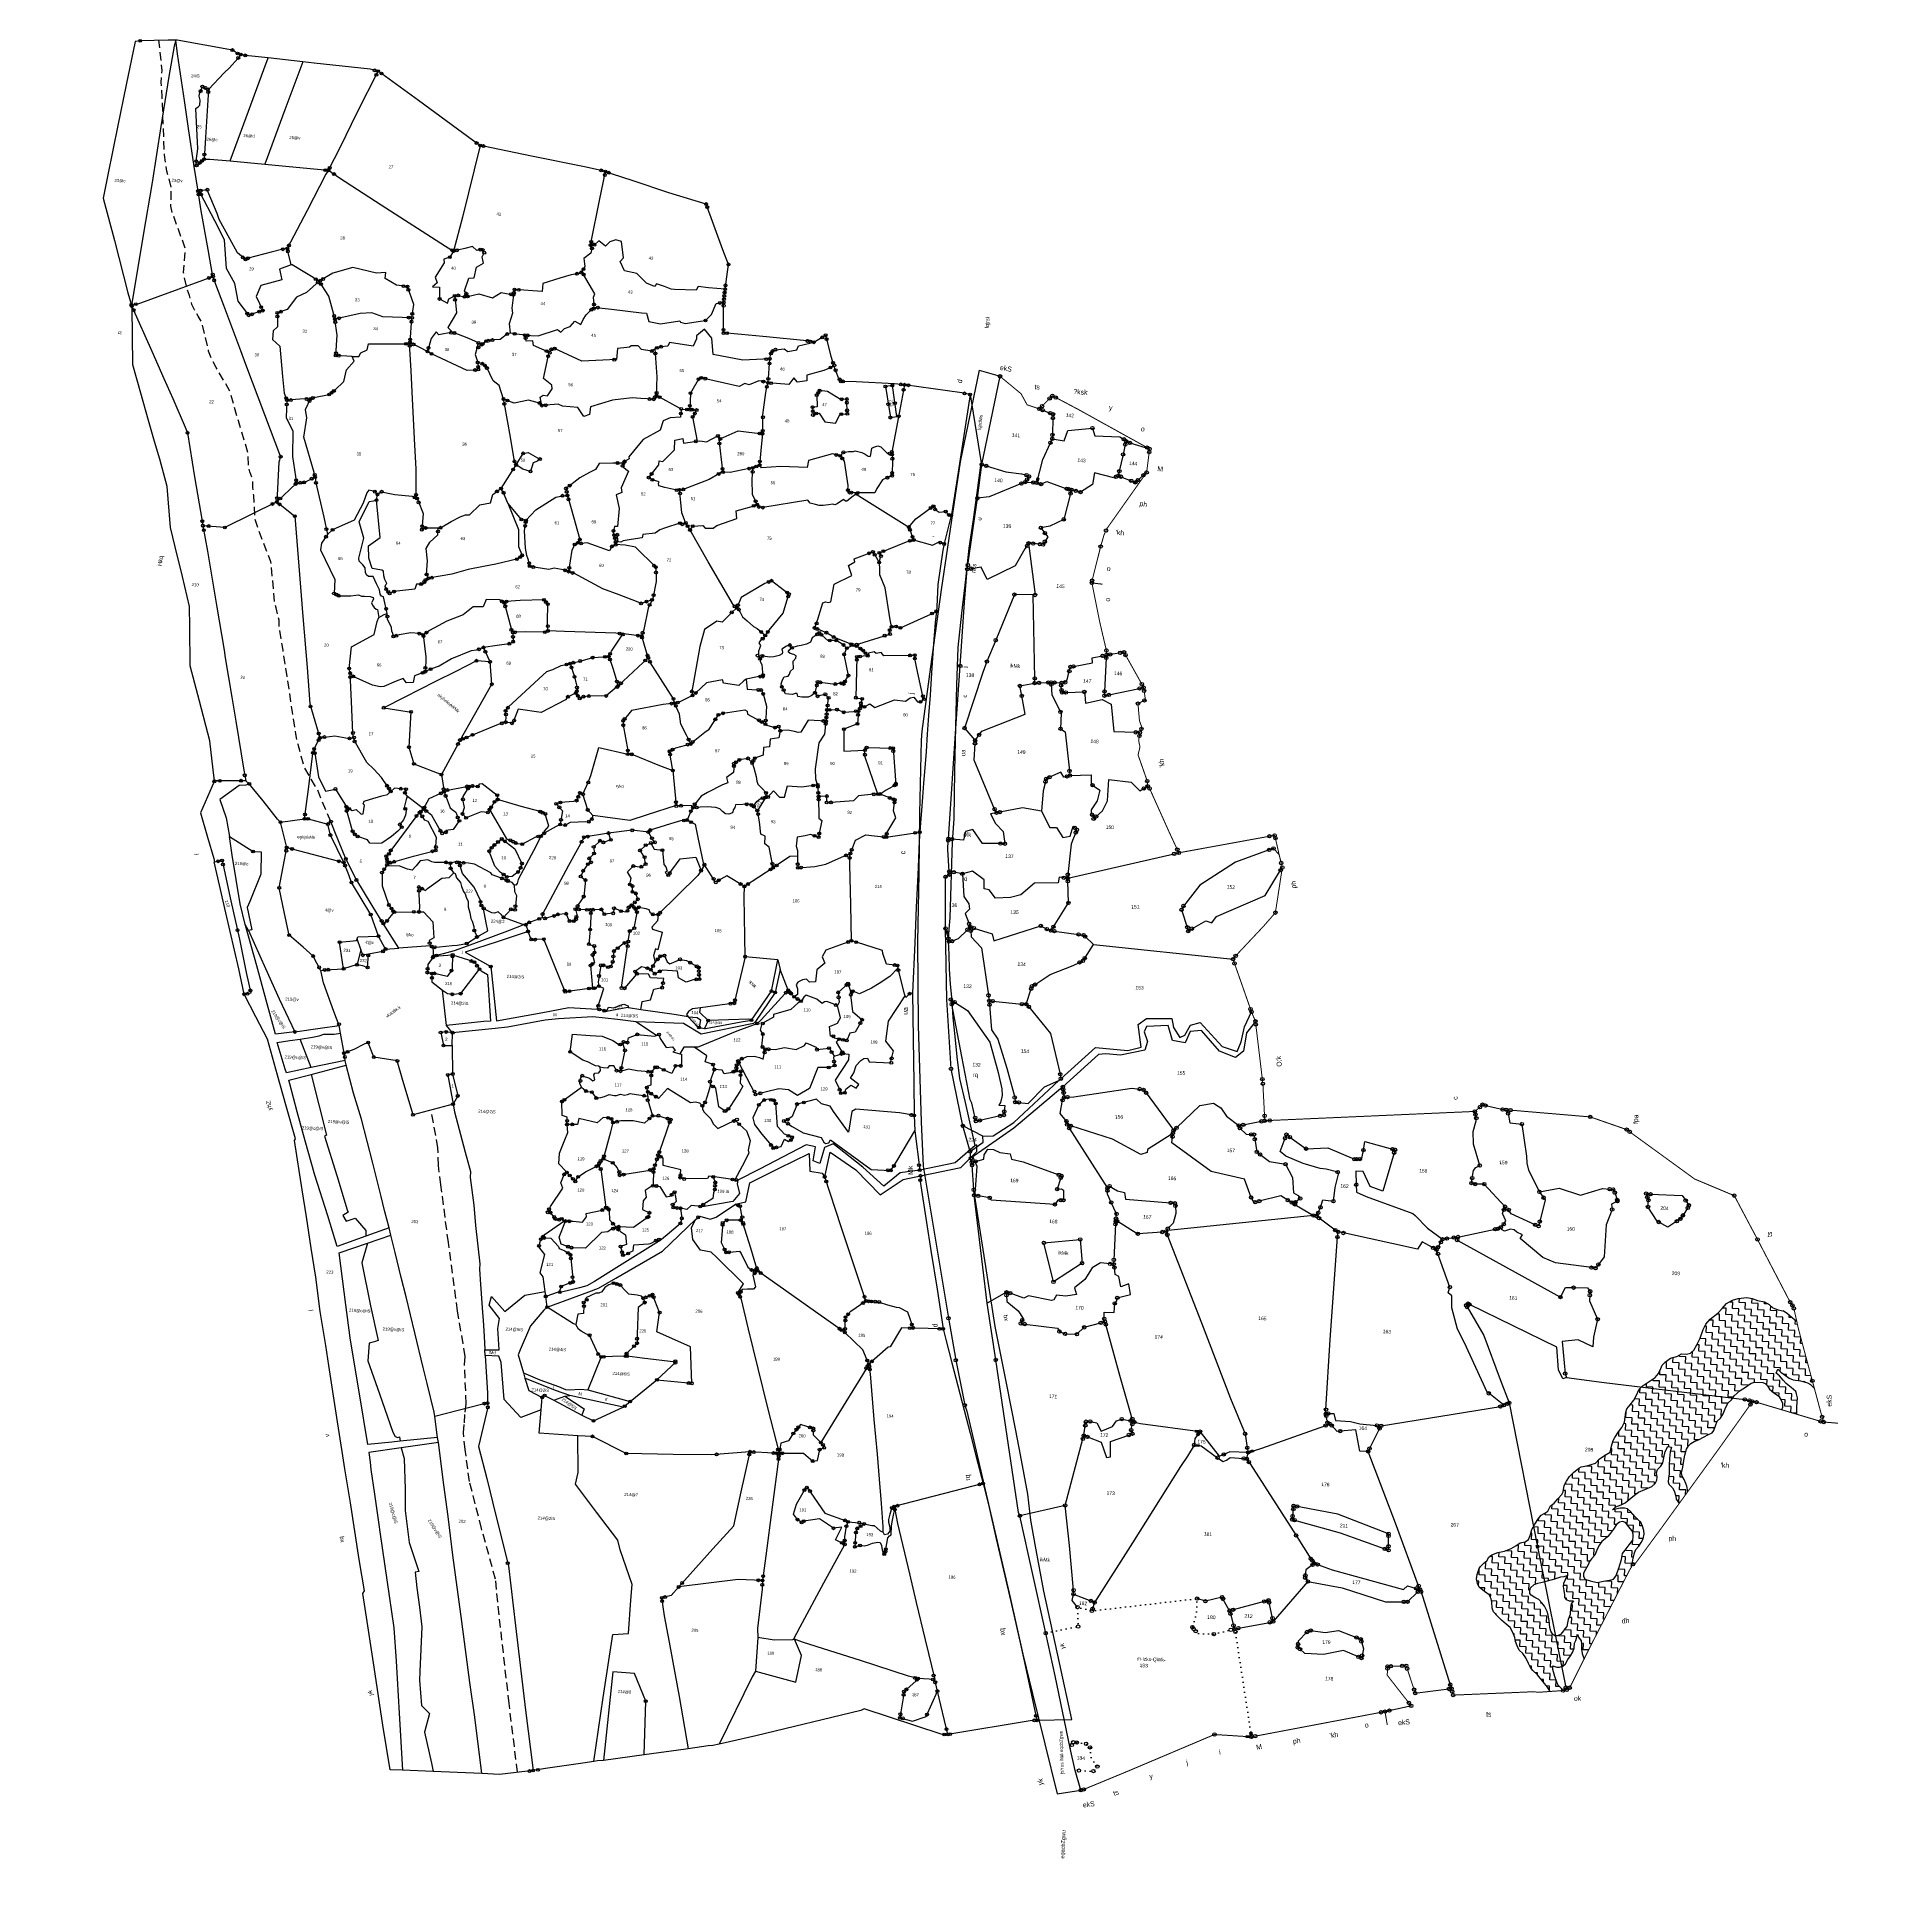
# Model space of a CAD drawing. Header units: metres. Extents: x 260179 to 264429, y 2217036 to 2221297.
import ezdxf
from ezdxf.enums import TextEntityAlignment as Align

# ---------------------------------------------------------------- set-up
doc = ezdxf.new("R2010")
doc.units = ezdxf.units.M
doc.header["$MEASUREMENT"] = 0
for name, pattern in [('DASHED', [0.75, 0.5, -0.25]), ('DIVIDE', [1.25, 0.5, -0.25, 0, -0.25, 0, -0.25]), ('DOT', [0.25, 0, -0.25])]:
    doc.linetypes.add(name, pattern=pattern)
for name, color, linetype in [('LINE_FOOTPATH', 1, 'DASHED'), ('OFF', 1, 'Continuous'), ('POLY_FOREST', 7, 'DOT'), ('POLY_HATCH', 12, 'Continuous'), ('POLY_PARCEL', 6, 'Continuous'), ('POLY_ROAD', 30, 'Continuous'), ('POLY_WATER', 4, 'Continuous'), ('SYM_STONE', 1, 'Continuous'), ('TEXT_MAPIN', 7, 'Continuous'), ('TEXT_MAPOUT', 7, 'Continuous'), ('TEXT_PARCEL', 7, 'Continuous'), ('V_BOUND_LINE', 7, 'Continuous'), ('V_DIVIDE_LINE', 7, 'DIVIDE')]:
    doc.layers.add(name, color=color, linetype=linetype)
doc.styles.add('TEXT_MAP', font='', dxfattribs={"height": 2.5})
doc.styles.get('TEXT_MAP').set_extended_font_data('Kruti Dev 050')

# ---------------------------------------------------------------- blocks, each defined once
blk = doc.blocks.new('STONE')
blk.add_circle((0, 0), 0.851)
blk = doc.blocks.new('ERE')
at = {"layer": 'LINE_FOOTPATH', "ltscale": 10, "flags": 128}
blk.add_lwpolyline([(260932.5, 2219269.8), (260926.3, 2219282.5), (260923.7, 2219288.3), (260915.6, 2219300.7), (260911.2, 2219314.3), (260909.6, 2219320.4), (260903.1, 2219354), (260900, 2219369.4), (260897.1, 2219383.6), (260897, 2219387), (260894.9, 2219394.1), (260893.7, 2219397.8), (260892.2, 2219410.1), (260890.7, 2219421), (260886.3, 2219431), (260882.4, 2219440.1), (260880.4, 2219445.7), (260878.9, 2219459.7), (260878.2, 2219464.5), (260878, 2219468.9), (260876.1, 2219473.4), (260875.1, 2219476.9), (260874.4, 2219484.6), (260868.1, 2219503.1), (260862.3, 2219520.2), (260859, 2219525.7), (260853.6, 2219534), (260850, 2219540.5), (260848.8, 2219543.4), (260846.4, 2219552), (260844, 2219560.1), (260841.8, 2219563.8), (260839.5, 2219567.3), (260837.8, 2219570.5), (260836.1, 2219575.6), (260834.5, 2219579.9), (260832, 2219589), (260832.4, 2219598.7), (260832.6, 2219603.1), (260824, 2219624), (260823, 2219627.8), (260822.8, 2219638.5), (260819.8, 2219648.3), (260817.9, 2219657.8), (260816.7, 2219673.2), (260815.1, 2219691.9), (260814.2, 2219700.2), (260814.5, 2219707.4), (260811.8, 2219725)], dxfattribs=at)
at = {"layer": 'LINE_FOOTPATH', "ltscale": 10}
blk.add_lwpolyline([(261065.9, 2218715.2), (261059.3, 2218755.4), (261051.2, 2218807.4), (261048.2, 2218828.2), (261038.7, 2218857.7), (261030.4, 2218885.1), (261027.1, 2218903.7), (261025.7, 2218913.5), (261026, 2218919.4), (261026.1, 2218925.7), (261026.6, 2218930.7), (261024.6, 2218953.6), (261024.8, 2218958.5), (261019.2, 2218985), (261012.1, 2219025), (261006.2, 2219058.8), (261004.3, 2219070.1), (261003.6, 2219080.4), (260998.9, 2219101.2)], dxfattribs=at)
at = {"layer": 'OFF', "ltscale": 10, "flags": 128}
for points in [[(261297.9, 2219536.8), (261306.2, 2219497)], [(260930.8, 2219268.2), (260932.5, 2219269.8)], [(260967.8, 2219196.1), (260975.5, 2219196.9)], [(260996.3, 2219193.1), (261007.4, 2219194.3)], [(261198.8, 2219199.6), (261200.4, 2219193.9)], [(261009.3, 2219148.6), (261005.6, 2219152.6)], [(261320.3, 2219095.7), (261320.5, 2219091.6)], [(261059.5, 2218950.2), (261060.4, 2218947.1)], [(261370.3, 2218758.7), (261390.8, 2218760.1)], [(260998.3, 2218713.5), (260991, 2218713.5)], [(261016.3, 2218713.5), (260998.3, 2218713.5)], [(261045, 2218713.6), (261016.3, 2218713.5)], [(261055.5, 2218713.5), (261045, 2218713.6)]]:
    blk.add_lwpolyline(points, dxfattribs=at)
at = {"layer": 'POLY_PARCEL', "ltscale": 10, "flags": 128}
for points in [[(260821.7, 2219725.6), (260817.2, 2219725.4), (260800.8, 2219724.2), (260797.8, 2219723.8), (260793.7, 2219698), (260789.7, 2219673.8), (260785.1, 2219644.6), (260782.9, 2219630.8), (260790.6, 2219606.1), (260799.8, 2219575.6), (260802.2, 2219568.6)], [(260821.7, 2219725.6), (260820.9, 2219721.9), (260818.6, 2219703.9), (260815.1, 2219674.3), (260811.3, 2219641.2), (260807.4, 2219609.9), (260803.7, 2219580.2), (260802.2, 2219568.6)], [(260838.6, 2219637.3), (260835.7, 2219651.7), (260831.4, 2219673.9), (260828.3, 2219690.3), (260823.1, 2219717.5), (260821.7, 2219725.6)], [(260860.3, 2219718.7), (260858.4, 2219719.2), (260855.3, 2219721.1), (260822.5, 2219725.6), (260821.7, 2219725.6)], [(260860.3, 2219718.7), (260858.7, 2219716.2), (260854.1, 2219710.6), (260851, 2219707.6), (260842.2, 2219697.3)], [(260856.7, 2219655.8), (260863.8, 2219678), (260874.3, 2219710.4), (260876.6, 2219717.4)], [(260876.6, 2219717.4), (260863, 2219718.3), (260860.3, 2219718.7)], [(260897.1, 2219716), (260876.6, 2219717.4)], [(260897.1, 2219716), (260887.7, 2219687.2), (260877.2, 2219654.7)], [(260941.6, 2219712.3), (260936.8, 2219713.3), (260903.7, 2219715.5), (260897.1, 2219716)], [(260914.8, 2219652.8), (260921.2, 2219666.9), (260930.3, 2219687.4), (260941.6, 2219712.3)], [(261003.5, 2219671.1), (260999.6, 2219673.5), (260966.1, 2219696.1), (260941.6, 2219712.3)], [(260841.4, 2219656.2), (260837.1, 2219652.4), (260836.7, 2219654.8), (260837.3, 2219662.2), (260835.3, 2219685.8), (260836.6, 2219686.9), (260837.5, 2219687.9), (260837.5, 2219690.8), (260836.9, 2219693.1), (260837.1, 2219694.6), (260838.5, 2219698.9), (260840.3, 2219698.1), (260842.2, 2219697.3)], [(260842.2, 2219697.3), (260841.7, 2219669), (260841.4, 2219656.2)], [(261003.5, 2219671.1), (260994.8, 2219628.6), (260990.4, 2219608.4)], [(261077.8, 2219659), (261066.3, 2219661), (261034, 2219666.2), (261005.4, 2219670.9), (261003.5, 2219671.1)], [(260841.4, 2219656.2), (260844.8, 2219656.4), (260856.7, 2219655.8)], [(260856.7, 2219655.8), (260877.2, 2219654.7)], [(260877.2, 2219654.7), (260904, 2219653.3), (260914.8, 2219652.8)], [(260914.8, 2219652.8), (260913.4, 2219650.4), (260903.2, 2219628.5), (260892.5, 2219605.7)], [(260914.8, 2219652.8), (260921.5, 2219648.6), (260946.7, 2219633.7), (260985.5, 2219611), (260990.4, 2219608.4)], [(261071.2, 2219617.2), (261075, 2219641.7), (261077.8, 2219659)], [(261148.9, 2219615.8), (261137.9, 2219642.3), (261115.7, 2219648.1), (261094.3, 2219654.1), (261081.5, 2219657.7), (261077.8, 2219659)], [(260892.5, 2219605.7), (260889.9, 2219605.2), (260883.1, 2219603.2), (260869.7, 2219599), (260868.2, 2219598.3), (260863.3, 2219601.9), (260858.4, 2219610), (260851.7, 2219621.2), (260850.4, 2219624.6), (260844, 2219638.3), (260838.6, 2219637.3)], [(260849.5, 2219587.4), (260845.9, 2219603.1), (260840.9, 2219625.8), (260838.6, 2219637.3)], [(260895.3, 2219596.2), (260888.4, 2219593.4), (260890.1, 2219587.1), (260877.8, 2219583.3), (260875.4, 2219576.7), (260879.6, 2219568.6), (260871.5, 2219565.5), (260864.9, 2219573.5), (260862.6, 2219583.8), (260857.3, 2219592.4), (260855.4, 2219609.2), (260849.1, 2219620.2), (260840.1, 2219635.9), (260838.6, 2219637.3)], [(261151.1, 2219592.8), (261141.3, 2219593.2), (261135.2, 2219593.6), (261134.2, 2219591.4), (261121.4, 2219591.2), (261119.5, 2219591.3), (261115.4, 2219592.7), (261110.7, 2219594.1), (261109.5, 2219592.6), (261104.7, 2219594.3), (261098.8, 2219599.7), (261091.5, 2219601), (261088.7, 2219606.4), (261090.5, 2219608.6), (261088.9, 2219618.1), (261085.7, 2219619), (261082.1, 2219617.8), (261079.6, 2219615.1), (261075.7, 2219618), (261073.2, 2219615.6), (261071.2, 2219617.2)], [(260990.4, 2219608.4), (260988.4, 2219604.7), (260984.8, 2219603.3), (260985.1, 2219601.2), (260980.3, 2219592.6), (260981.5, 2219589.2), (260978.9, 2219586.9), (260983, 2219586.7), (260983.4, 2219579.9), (260988.1, 2219577.6), (260988.8, 2219580.1), (260992.2, 2219582)], [(260999.8, 2219582), (260998.8, 2219584), (260997.8, 2219585.3), (261000.1, 2219592.8), (261003.3, 2219593.2), (261004.4, 2219599.4), (261008.4, 2219602.1), (261007.3, 2219605.6), (261008.5, 2219608.2), (261007.5, 2219609.8), (261006.1, 2219609.9), (261004, 2219609.3), (261001.4, 2219611.5), (260997, 2219610.2), (260990.4, 2219608.4)], [(261071.2, 2219617.2), (261070.9, 2219615.2), (261071.8, 2219613.4), (261071.2, 2219610.5), (261067.2, 2219607.3), (261068.1, 2219602.5), (261066.1, 2219599)], [(261151.1, 2219592.8), (261152.5, 2219607.4), (261148.9, 2219615.8)], [(260895.3, 2219596.2), (260892.5, 2219605.7)], [(260912, 2219587.3), (260895.7, 2219596.3), (260895.3, 2219596.2)], [(261066.1, 2219599), (261066, 2219598.6), (261063.6, 2219598.1), (261060.3, 2219597.3), (261053.7, 2219595.1), (261043.7, 2219591.5), (261043.5, 2219586.8), (261027.2, 2219587.3), (261026.8, 2219584.1)], [(261074.3, 2219578), (261074.4, 2219580.5), (261073.9, 2219584.7), (261074.6, 2219586.8), (261067.5, 2219597.9), (261066.1, 2219599)], [(260802.2, 2219568.6), (260805.5, 2219569.3), (260829.9, 2219579.4), (260849.5, 2219587.4)], [(260849.5, 2219587.4), (260851.1, 2219583), (260856.3, 2219570.8), (260867.6, 2219544.6), (260870.9, 2219536.6), (260883.2, 2219507.6), (260893.8, 2219483.1), (260892.9, 2219479.8), (260892.7, 2219456.4)], [(260912, 2219587.3), (260905, 2219580.3), (260899.1, 2219577.3), (260893.9, 2219569.8), (260888.3, 2219567.6), (260888.8, 2219559.4), (260886.3, 2219556.9), (260886, 2219551.9), (260890.6, 2219548.1), (260892.9, 2219530.3), (260894.3, 2219520.5), (260896.1, 2219516.5)], [(260967.5, 2219568.1), (260968.3, 2219575.9), (260964.1, 2219586.3), (260957.6, 2219586.8), (260950.9, 2219590.6), (260951, 2219594.1), (260945.6, 2219593.4), (260931.5, 2219596.2), (260920, 2219592.3), (260912, 2219587.3)], [(260922.3, 2219565.3), (260921.6, 2219568.1), (260918.2, 2219578.8), (260912, 2219587.3)], [(261150.6, 2219584.9), (261151.1, 2219592.8)], [(260992.2, 2219582), (260993.7, 2219572.2), (260988.9, 2219563.2), (260991.9, 2219560.6)], [(260992.2, 2219582), (260994.3, 2219582.4), (260998, 2219581.8), (260999.8, 2219582)], [(260999.8, 2219582), (261006.4, 2219583.9), (261014.4, 2219581.9), (261019.4, 2219585.2), (261026.8, 2219584.1)], [(261026.8, 2219584.1), (261026.1, 2219576.3), (261026.7, 2219573.3), (261024.9, 2219567), (261025.8, 2219561.5)], [(261034.6, 2219560.7), (261037.9, 2219560.6), (261042.3, 2219560.7), (261053.5, 2219564.8), (261055.5, 2219563.4), (261057.7, 2219565.6), (261060.9, 2219567), (261063.5, 2219570.2), (261067.2, 2219568.4), (261068.4, 2219571.4), (261070, 2219574.1), (261072.9, 2219577.3), (261074.3, 2219578)], [(261074.3, 2219578), (261075.6, 2219578.8), (261084.8, 2219578.2), (261102.5, 2219576.7), (261105.5, 2219576.6), (261107, 2219571.8), (261113.9, 2219570.8), (261125.2, 2219573), (261125.8, 2219572.2), (261128.4, 2219571.5), (261137.4, 2219573.3), (261140.4, 2219573.8), (261143.7, 2219577.5), (261146.2, 2219584.1), (261150.6, 2219584.9)], [(261204.7, 2219563.7), (261200.5, 2219564.3), (261176.7, 2219565.8), (261151.3, 2219567), (261150.6, 2219584.9)], [(260802.2, 2219568.6), (260802.8, 2219567.3)], [(260862.9, 2219290.8), (260861.9, 2219297.2), (260859.3, 2219314.3), (260852.2, 2219337.3), (260845.7, 2219357.8), (260844.7, 2219380.6), (260843.9, 2219392.8), (260839, 2219410.2), (260834, 2219427.5), (260830.7, 2219438.8), (260827.7, 2219462.8), (260822.7, 2219478.6), (260819.2, 2219488.9), (260815.2, 2219501.1), (260809.9, 2219517), (260804.5, 2219533.5), (260802.8, 2219567.3)], [(260802.8, 2219567.3), (260815.4, 2219542), (260823.1, 2219526.2), (260828.9, 2219514.6), (260836.9, 2219498.1), (260838.4, 2219494.8), (260843.7, 2219469.2), (260849.3, 2219443.2), (260849.8, 2219440.6)], [(260967.5, 2219568.1), (260950.5, 2219568), (260943.8, 2219570), (260937, 2219569.3), (260922.3, 2219565.3)], [(260933.4, 2219543.9), (260923.7, 2219544), (260924.1, 2219556.1), (260922.3, 2219565.3)], [(260967.1, 2219553.5), (260967.5, 2219568.1)], [(261179.2, 2219552.8), (261175.2, 2219552.5), (261163.4, 2219551.4), (261145.8, 2219554), (261144.6, 2219563.6), (261140, 2219568.6), (261135.4, 2219564.6), (261135.6, 2219562.8), (261133.8, 2219558.5), (261119.7, 2219559.9), (261118.9, 2219557.7), (261114.8, 2219557.3), (261112.5, 2219556.5), (261111.4, 2219555.8)], [(261179.2, 2219552.8), (261179.7, 2219556.1), (261180.6, 2219557.5), (261182.3, 2219558.4), (261187.4, 2219559.1), (261189.6, 2219557.7), (261194.8, 2219558.9), (261195.8, 2219561.3), (261202.3, 2219563), (261204.7, 2219563.7)], [(261204.7, 2219563.7), (261211.4, 2219568.1), (261215, 2219555.9), (261217.1, 2219550.4)], [(260933.4, 2219543.9), (260937.4, 2219544), (260938.4, 2219546.3), (260942, 2219548.2), (260942.6, 2219551.6), (260965.8, 2219552.7), (260967.1, 2219553.5)], [(260967.1, 2219553.5), (260967, 2219549.7), (260968.2, 2219536.9), (260969.7, 2219520.4), (260972.3, 2219493.3), (260973.6, 2219479.3), (260974.4, 2219463.3), (260975.1, 2219461.9)], [(260977.6, 2219548.7), (260967.1, 2219553.5)], [(260991.9, 2219560.6), (260983.8, 2219558.7), (260982.1, 2219560.5), (260979.4, 2219556.4), (260977.6, 2219548.7)], [(261006.5, 2219551.6), (261007.3, 2219555), (261001.5, 2219557.4), (260991.9, 2219560.6)], [(261025.8, 2219561.5), (261024.4, 2219561.2), (261020, 2219557.6), (261016.7, 2219557.2), (261014.3, 2219556.8), (261011.9, 2219556.2), (261009.9, 2219554.5), (261006.5, 2219551.6)], [(261034.6, 2219560.7), (261029.7, 2219561.1), (261025.8, 2219561.5)], [(261049.1, 2219551.2), (261044.8, 2219552.9), (261039.9, 2219554.8), (261039.3, 2219557.6), (261035.4, 2219557.2), (261034.6, 2219560.7)], [(261111.4, 2219555.8), (261109.6, 2219554.5), (261103.5, 2219555.1), (261101.4, 2219557.2), (261097.2, 2219557), (261096.3, 2219556.2), (261094.8, 2219555.9), (261089.3, 2219555.2), (261088.9, 2219548.6), (261081, 2219548), (261068.6, 2219546.9), (261052.3, 2219553.5), (261050.4, 2219553), (261049.1, 2219551.2)], [(261113.4, 2219528.5), (261113.4, 2219539.4), (261111.4, 2219555.8)], [(261178.8, 2219538.7), (261179.2, 2219552.8)], [(260909.9, 2219517.9), (260911.9, 2219518.7), (260920.8, 2219520.9), (260924.1, 2219523.6), (260929.1, 2219528.9), (260930.3, 2219535.9), (260934.7, 2219541.2), (260933.4, 2219543.9)], [(261007.4, 2219543.4), (261007.8, 2219540.9), (261007.7, 2219539.4), (261006, 2219538.9), (261001.4, 2219538.5), (260980, 2219547.4), (260977.6, 2219548.7)], [(261006.5, 2219551.6), (261005.8, 2219548), (261007.4, 2219543.4)], [(261023.5, 2219522.6), (261020.6, 2219530.4), (261017, 2219533), (261012.6, 2219541.1), (261010.2, 2219542.8), (261007.4, 2219543.4)], [(261046.2, 2219519.7), (261045, 2219524.6), (261046.8, 2219525.8), (261049.3, 2219525.6), (261051.8, 2219529.8), (261051.6, 2219531.9), (261046.6, 2219535.6), (261049.1, 2219551.2)], [(261217.1, 2219550.4), (261214.5, 2219548.9), (261211.2, 2219547.3), (261201.4, 2219544.1), (261201.6, 2219540.8), (261196.1, 2219539.9), (261193.8, 2219542.3), (261191.1, 2219538.2), (261178.8, 2219538.7)], [(261259.1, 2219541), (261253.1, 2219541.2), (261230.5, 2219541.4), (261221.6, 2219541.4), (261220, 2219543.5), (261217.1, 2219550.4)], [(261178.8, 2219538.7), (261176, 2219539.3), (261173.2, 2219539.6), (261167.7, 2219537), (261165.1, 2219537.8), (261161.9, 2219535.9), (261138.3, 2219540.2), (261133.4, 2219530.7), (261133.3, 2219521)], [(261176.7, 2219508.6), (261176.8, 2219512), (261176.5, 2219519.8), (261177.6, 2219532.9), (261178.1, 2219536.3), (261178.8, 2219538.7)], [(261226.1, 2219522.5), (261225.5, 2219531.1), (261221.7, 2219530.8), (261213.9, 2219535), (261209.3, 2219535.4), (261207.7, 2219532.7), (261208.3, 2219525.9), (261205.6, 2219525.5), (261206, 2219520.9), (261207.9, 2219521.9), (261209.6, 2219522.1), (261213.1, 2219517.1), (261219.5, 2219516.6), (261221.9, 2219522), (261226.1, 2219522.5)], [(261259.1, 2219541), (261256.4, 2219522), (261253.3, 2219501.1), (261253.5, 2219499.7)], [(261297.9, 2219536.8), (261293, 2219537.7), (261259.1, 2219541)], [(261032.5, 2219484.1), (261031.5, 2219486.2), (261028.5, 2219500.3), (261024.1, 2219519.7), (261023.5, 2219522.6)], [(261046.2, 2219519.7), (261044.8, 2219521.1), (261038.2, 2219522.5), (261029.9, 2219520.4), (261023.5, 2219522.6)], [(261074.4, 2219515.7), (261071.1, 2219514.3), (261067.5, 2219519.5), (261058.4, 2219519.9), (261055.7, 2219521), (261046.2, 2219519.7)], [(261113.4, 2219528.5), (261111.9, 2219526.2), (261104.3, 2219526.3), (261099.2, 2219526.5), (261087.7, 2219524.6), (261074.9, 2219520.1), (261074.4, 2219515.7)], [(261128.3, 2219520.7), (261128, 2219516.4), (261122.1, 2219515.7), (261118, 2219513.8), (261116.4, 2219508.1), (261106.7, 2219502.2), (261105.6, 2219500.8), (261098.6, 2219491.7), (261098.9, 2219490.5), (261096.3, 2219488.9), (261095.7, 2219487.9)], [(261128.3, 2219520.7), (261127.2, 2219521.6), (261113.4, 2219528.5)], [(261133.3, 2219521), (261131.7, 2219521), (261128.3, 2219520.7)], [(261138.6, 2219502.7), (261135.3, 2219516.8), (261137.4, 2219520.9), (261134.8, 2219521), (261133.3, 2219521)], [(260896.1, 2219516.5), (260896, 2219506.4), (260900.3, 2219498.4), (260900.8, 2219483.6), (260903.8, 2219468)], [(260909.9, 2219517.9), (260903.6, 2219517.4), (260896.1, 2219516.5)], [(260914.6, 2219472), (260914, 2219474.6), (260906.9, 2219495.2), (260908.2, 2219506.6), (260907.2, 2219511.5), (260909.9, 2219517.9)], [(261152, 2219504.5), (261162.3, 2219509.7), (261176.7, 2219508.6)], [(261129.4, 2219473.6), (261127.7, 2219473.3), (261120.7, 2219474.5), (261117, 2219475.4), (261116.7, 2219476.9), (261117.1, 2219477.8), (261113.1, 2219478.8), (261110.9, 2219480), (261116.5, 2219487.8), (261116.7, 2219490.1), (261118.8, 2219489.8), (261125.3, 2219496.9), (261125.4, 2219502.6), (261129.9, 2219503.8), (261130.5, 2219501.2), (261136.9, 2219502.3), (261138.6, 2219502.7)], [(261138.6, 2219502.7), (261140.1, 2219502.8), (261143.9, 2219502.5), (261150.6, 2219506.2), (261152, 2219504.5)], [(261154.3, 2219485.8), (261151.3, 2219504.1), (261152, 2219504.5)], [(261176.7, 2219508.6), (261176.3, 2219500.9), (261175.8, 2219490.1)], [(261223, 2219497.6), (261218.5, 2219498.5), (261204.5, 2219494), (261203.9, 2219489.8), (261188.4, 2219489.9), (261177, 2219488.6), (261175.8, 2219490.1)], [(261223, 2219497.6), (261224.8, 2219499.7), (261227.8, 2219500.3), (261230.7, 2219500.4), (261231.6, 2219500.9), (261235.7, 2219500.1), (261237.6, 2219499.1), (261239.5, 2219498.1), (261240.6, 2219497.9), (261241, 2219499.2), (261241.5, 2219502.9), (261242.6, 2219503.5), (261244.9, 2219504.3), (261246.7, 2219503.8), (261250.5, 2219500.4), (261253.5, 2219499.7)], [(261253.5, 2219499.7), (261253.8, 2219497.2), (261254, 2219487.2), (261248.5, 2219484.5), (261245.4, 2219479.3), (261244.3, 2219476.7), (261234.3, 2219476.2)], [(261095.7, 2219487.9), (261089.4, 2219487.6), (261081.4, 2219487), (261079.4, 2219483.4), (261075.9, 2219481.5), (261070.4, 2219478.1), (261062.5, 2219471.6), (261063.5, 2219467.5)], [(261095.7, 2219487.9), (261095.1, 2219486.9), (261095.3, 2219485.7), (261098.8, 2219483.2), (261095, 2219473.3), (261095.5, 2219470.5), (261092.1, 2219469.1), (261094.2, 2219461.1), (261093.7, 2219450.4), (261092, 2219450.4), (261091.4, 2219446.8), (261092, 2219445.2)], [(261171.9, 2219488.3), (261169.8, 2219487.8), (261158.7, 2219485.1), (261154.4, 2219485.1), (261154.3, 2219485.8)], [(261175.4, 2219466.9), (261172.3, 2219472.7), (261171.8, 2219481.2), (261171.9, 2219488.3)], [(261175.8, 2219490.1), (261171.9, 2219488.3)], [(261234.3, 2219476.2), (261229.4, 2219476.2), (261228.4, 2219477.6), (261228.4, 2219480.4), (261225.6, 2219494.6), (261223, 2219497.6)], [(261024.1, 2219469.8), (261024.3, 2219469.9), (261032.5, 2219484.1)], [(261154.3, 2219485.8), (261152.5, 2219484.2), (261146.5, 2219480.4), (261131.5, 2219473.9), (261129.4, 2219473.6)], [(261234.3, 2219476.2), (261233.3, 2219475.4)], [(260903.8, 2219468), (260892.7, 2219456.4)], [(260903.8, 2219468), (260908.2, 2219468.6), (260914.6, 2219472)], [(260914.6, 2219472), (260915.2, 2219468.6), (260920.7, 2219448.6), (260923.3, 2219438.5)], [(260951.7, 2219463.4), (260950.1, 2219464.9), (260946.6, 2219465.7), (260945.5, 2219464.1), (260943.6, 2219457.8), (260938.6, 2219447.7), (260926.2, 2219441.4), (260923.3, 2219438.5)], [(260988.2, 2219445.1), (260989.6, 2219445.3), (260995.8, 2219449.3), (261001, 2219452.2), (261004, 2219453.5), (261006.4, 2219453.6), (261012.1, 2219459.8), (261018.4, 2219461.2), (261019.5, 2219466.2), (261024.1, 2219469.8)], [(261028.7, 2219461.4), (261025.9, 2219467.5), (261024.1, 2219469.8)], [(261039.7, 2219451.6), (261045.3, 2219458.3), (261056.7, 2219466.1), (261060.6, 2219467.2), (261063.5, 2219467.5)], [(261063.5, 2219467.5), (261066, 2219459.9), (261071.9, 2219441.9), (261070.9, 2219439.9)], [(261133.6, 2219454.4), (261131.2, 2219460.1), (261130.1, 2219468.1), (261129.4, 2219473.6)], [(261136.5, 2219450.1), (261138, 2219452.5), (261143.9, 2219453.1), (261145.4, 2219451.7), (261150, 2219451.8), (261152.1, 2219453.6), (261163.8, 2219458.2), (261163.1, 2219462.6), (261173, 2219465.8), (261175.4, 2219466.9)], [(261233.3, 2219475.4), (261231.7, 2219474.1), (261228.1, 2219471.1), (261227.2, 2219471), (261226, 2219472), (261222.4, 2219469.3), (261221, 2219468.6), (261219.8, 2219469), (261217.3, 2219468.5), (261214.3, 2219467.9), (261211.9, 2219467.8), (261209.6, 2219468.3), (261206.5, 2219469), (261205, 2219470.7), (261178.8, 2219465.2), (261176.4, 2219465.5), (261175.4, 2219466.9)], [(261233.3, 2219475.4), (261262.4, 2219459), (261265.2, 2219457.4)], [(261265.2, 2219457.4), (261266.8, 2219459.5), (261269, 2219462.4), (261277.6, 2219469.2), (261280, 2219470.9), (261280.2, 2219468.4), (261282.6, 2219466.8), (261286.5, 2219467.4), (261288.4, 2219465.5), (261289.8, 2219465.2)], [(260892.7, 2219456.4), (260862.7, 2219440.1), (260849.8, 2219440.6)], [(260892.7, 2219456.4), (260903.6, 2219448.5), (260907.2, 2219419.2), (260910.9, 2219389.7), (260914.7, 2219359.8), (260917.2, 2219338.4), (260923.9, 2219318.8)], [(260960.4, 2219393.5), (260957.9, 2219403.3), (260956.7, 2219403.6), (260955.8, 2219404.8), (260955.2, 2219407.2), (260953.3, 2219410.7), (260951.3, 2219414.9), (260948.4, 2219414.9), (260947.3, 2219415.7), (260946.6, 2219417.1), (260946.3, 2219419.8), (260944.9, 2219421.6), (260942.6, 2219423.7), (260942.3, 2219425.3), (260944.7, 2219437.3), (260941.6, 2219446.8), (260947, 2219458.9), (260949.5, 2219459.5), (260951.3, 2219459.9)], [(260983.8, 2219415.3), (260982.2, 2219414.3), (260980.8, 2219411.7), (260976.9, 2219411.6), (260976.1, 2219408.6), (260963.8, 2219406.6), (260961.3, 2219405.4), (260959.2, 2219407.9), (260958.5, 2219409.4), (260958.8, 2219410.5), (260959.4, 2219411.2), (260958.1, 2219413.5), (260957.4, 2219415.6), (260957.1, 2219418.3), (260956.1, 2219418.8), (260950.5, 2219419.7), (260948.2, 2219425.6), (260947.8, 2219432.9), (260954.3, 2219438.1), (260951.3, 2219459.9)], [(260951.3, 2219459.9), (260951.7, 2219463.4)], [(260951.7, 2219463.4), (260954.1, 2219465), (260962, 2219463.8), (260972.2, 2219463.1), (260975.1, 2219461.9)], [(260975.1, 2219461.9), (260975.8, 2219460.5), (260979, 2219453.3), (260978.7, 2219443.7), (260980.9, 2219444.8), (260988.2, 2219445.1)], [(261028.7, 2219461.4), (261035.5, 2219446.2), (261035.9, 2219436.3), (261038.3, 2219431.1), (261036.1, 2219429), (261023, 2219425.2), (261015.9, 2219423.6), (261007, 2219421.4), (260997.5, 2219418.3), (260983.8, 2219415.3)], [(261039.7, 2219451.6), (261037, 2219452.2), (261028.7, 2219461.4)], [(261133.6, 2219454.4), (261131.8, 2219453.4), (261130.4, 2219454), (261122, 2219450.8), (261118.8, 2219449.5), (261116, 2219447.5), (261108.8, 2219446.3), (261108.5, 2219444.3), (261102.1, 2219443.2), (261097.4, 2219442.2), (261096, 2219441.4), (261094.6, 2219441.4), (261094.2, 2219443), (261093.8, 2219445.6), (261092, 2219445.2)], [(261136.5, 2219450.1), (261133.6, 2219454.4)], [(261265.2, 2219457.4), (261268.3, 2219449.9)], [(260983.8, 2219415.3), (260982.6, 2219417.5), (260982.7, 2219425.6), (260981.8, 2219432.8), (260983.7, 2219436.6), (260988.3, 2219441.1), (260988.2, 2219445.1)], [(261066.1, 2219422.7), (261064, 2219423.4), (261057.5, 2219424.3), (261054.4, 2219423.4), (261043.1, 2219424.7), (261042.2, 2219428.4), (261041.1, 2219431.1), (261040.1, 2219435.5), (261039.1, 2219445.5), (261039.7, 2219451.6)], [(261092, 2219445.2), (261092.5, 2219443.6), (261093.1, 2219441.4), (261092.6, 2219439.7)], [(261166, 2219405.6), (261164, 2219407), (261148, 2219432), (261136.5, 2219450.1)], [(261248.6, 2219435.8), (261249.5, 2219439.6), (261248.5, 2219441.5), (261264.1, 2219448.6), (261268.3, 2219449.9)], [(261268.3, 2219449.9), (261279.5, 2219447.4), (261283, 2219449.3), (261286.4, 2219448.6)], [(260849.8, 2219440.6), (260853.1, 2219425.7), (260859.7, 2219394.1), (260865.3, 2219367.9), (260866.1, 2219363.4), (260871, 2219340.4), (260874, 2219326.4), (260880, 2219297.9), (260881.3, 2219291.6)], [(260923.3, 2219438.5), (260920, 2219433.2), (260919.6, 2219429.3), (260928.7, 2219412.3), (260928.6, 2219404), (260931.5, 2219402.8), (260938.6, 2219403.1), (260941.5, 2219403.5), (260943, 2219403.7), (260944.9, 2219403.1), (260946.6, 2219403.2), (260949.9, 2219403.1), (260951.7, 2219402.5), (260951.9, 2219401.6), (260951.3, 2219400.2), (260950.9, 2219399.4), (260951.6, 2219398.1), (260952.6, 2219396.7), (260953.8, 2219395.9), (260954.5, 2219395.7), (260955.1, 2219393.4), (260955.6, 2219391)], [(261070.9, 2219439.9), (261069, 2219438.8), (261067.5, 2219435.4), (261066.1, 2219422.7)], [(261092.6, 2219439.7), (261092.4, 2219439.1), (261091, 2219438.8), (261089.6, 2219435.9), (261076.2, 2219440.1), (261072.8, 2219439.6), (261070.9, 2219439.9)], [(261104.9, 2219438.8), (261098.7, 2219439.6), (261092.6, 2219439.7)], [(261104.9, 2219438.8), (261117.3, 2219427.4), (261117.7, 2219421.5), (261117.9, 2219419.1), (261117.3, 2219415.2), (261116.5, 2219409.8), (261115.9, 2219408.2)], [(261235.1, 2219386.6), (261233.1, 2219387.4), (261229.5, 2219388.6), (261223.7, 2219390.8), (261219.3, 2219393.2), (261215.6, 2219394.6), (261212.2, 2219395.7), (261213.3, 2219398.4), (261216.5, 2219410.7), (261218, 2219411.4), (261219.7, 2219411), (261221.2, 2219411.4), (261222.7, 2219421.9), (261232.8, 2219427.4), (261230.6, 2219433.3), (261234.3, 2219435.5), (261233.8, 2219437.4), (261244.7, 2219441.9), (261245.8, 2219440.2), (261248.6, 2219435.8)], [(261257.5, 2219398.3), (261256.3, 2219403.5), (261252.8, 2219421), (261249.3, 2219428.6), (261249.1, 2219433.1), (261248.6, 2219435.8)], [(261115.9, 2219408.2), (261109.5, 2219405.8), (261106.7, 2219406.9), (261096.4, 2219410.2), (261086.6, 2219413.5), (261069.2, 2219421.9), (261066.1, 2219422.7)], [(261183.5, 2219390), (261185.5, 2219393.3), (261193.4, 2219403.7), (261196.3, 2219415), (261185.7, 2219422.4), (261181.8, 2219420.5), (261168.2, 2219411.8), (261166, 2219405.6)], [(261029, 2219402.8), (261026.2, 2219404.3), (261018.2, 2219404.3), (261016.6, 2219399.9), (261010.9, 2219399.6), (261005.2, 2219394.6), (260995.7, 2219390.5), (260985.8, 2219384.6), (260982.1, 2219381.9)], [(261055.4, 2219387.3), (261055, 2219392.8), (261054.7, 2219403), (261052.3, 2219405.5), (261038.3, 2219404.4), (261030.3, 2219403.5), (261029, 2219402.8)], [(261029, 2219402.8), (261030.4, 2219398.7), (261033.9, 2219387.1), (261034.8, 2219385.6)], [(261115.9, 2219408.2), (261113.8, 2219403.1), (261111.8, 2219390.5), (261110.7, 2219386.6)], [(261166, 2219405.6), (261163.1, 2219402.8), (261157.7, 2219396.7), (261154.6, 2219397.2), (261147.5, 2219392), (261145.1, 2219382), (261142.8, 2219364.2), (261141.6, 2219355.3), (261142.1, 2219352.9)], [(261166, 2219405.6), (261168, 2219403.1), (261169.6, 2219400.5), (261172.4, 2219398.2), (261176.2, 2219395), (261178.4, 2219394), (261183.5, 2219390)], [(261257.5, 2219398.3), (261260.1, 2219398.6), (261262.7, 2219397.9), (261280.2, 2219406.6), (261283.5, 2219408.5)], [(260940.1, 2219357.6), (260939.4, 2219360.2), (260940.3, 2219373), (260953.2, 2219380.8), (260954.6, 2219388.6), (260955.6, 2219391)], [(260955.6, 2219391), (260958.7, 2219392.9), (260960.4, 2219393.5)], [(260982.1, 2219381.9), (260979.8, 2219382.5), (260974.7, 2219382.7), (260968, 2219381.2), (260964.6, 2219380.2), (260964.3, 2219382), (260963.6, 2219383.3), (260963.3, 2219385.4), (260961.7, 2219388.2), (260960.7, 2219390), (260960.4, 2219393.5)], [(261180.9, 2219376.2), (261180.1, 2219378.6), (261179.9, 2219380.9), (261180.6, 2219382.5), (261181, 2219384), (261179.9, 2219385.5), (261181.1, 2219387.3), (261182.8, 2219388.9), (261183.5, 2219390)], [(261231.7, 2219384.6), (261229.7, 2219386.4), (261225.3, 2219388.9), (261220.3, 2219388.6), (261215.1, 2219392.9), (261212.7, 2219391), (261211, 2219389.8), (261210.2, 2219387.3), (261207.9, 2219385.9), (261204.8, 2219385), (261202.4, 2219384.6), (261199.4, 2219383.4)], [(261236.6, 2219386.2), (261238.6, 2219387.5), (261256.7, 2219394), (261256.5, 2219396.3), (261257.5, 2219398.3)], [(260982.1, 2219381.9), (260984.2, 2219369.1), (260984.3, 2219360.3)], [(261034.8, 2219385.6), (261035.2, 2219380.1), (261033, 2219378.8), (261025.8, 2219377.5), (261017.9, 2219376)], [(261055.4, 2219387.3), (261053.6, 2219386.5), (261042.1, 2219386.2), (261034.8, 2219385.6)], [(261100, 2219387.5), (261095.5, 2219387.6), (261065.1, 2219387.3), (261055.4, 2219387.3)], [(261091.9, 2219373.8), (261093.3, 2219377), (261099.2, 2219386.6), (261100, 2219387.5)], [(261110.7, 2219386.6), (261100, 2219387.5)], [(261115.1, 2219374), (261110.7, 2219386.6)], [(261199.4, 2219383.4), (261198.1, 2219385), (261196.2, 2219384.2), (261193.4, 2219382.3), (261194, 2219380.7), (261193.8, 2219379.7), (261192, 2219378.5), (261188.9, 2219377.6), (261186.7, 2219377.3), (261183.9, 2219377.6), (261182.2, 2219377.9), (261180.9, 2219376.2)], [(261214.1, 2219357.6), (261212, 2219355.7), (261210.1, 2219354.8), (261206.4, 2219354.7), (261204, 2219354.9), (261203.6, 2219356.6), (261202.5, 2219356.7), (261200.9, 2219356), (261198.7, 2219356), (261196.8, 2219356.3), (261194.4, 2219360.3), (261194, 2219362), (261194.6, 2219364.3), (261195.5, 2219366.1), (261197.9, 2219366.7), (261198.6, 2219367.8), (261199.1, 2219369.7), (261200.8, 2219371.4), (261200.4, 2219375.6), (261202, 2219377.5), (261202.1, 2219378.8), (261200.7, 2219379.6), (261198.5, 2219380), (261197.3, 2219380.9), (261198, 2219382.1), (261199.4, 2219383.4)], [(261214.1, 2219357.6), (261215.4, 2219364), (261225.8, 2219363.2), (261227.9, 2219363.9), (261229.3, 2219363.8), (261230.7, 2219363.5), (261233.3, 2219368.5), (261230.3, 2219380.9), (261231.7, 2219384.6)], [(261231.7, 2219384.6), (261235.1, 2219386.6)], [(261235.1, 2219386.6), (261236.6, 2219386.2)], [(261236.6, 2219386.2), (261238.1, 2219385.8), (261241.4, 2219383.6), (261244.2, 2219380.7)], [(261244.2, 2219380.7), (261241.6, 2219380.3), (261237.8, 2219379.7), (261238.3, 2219355.7), (261242, 2219355.2), (261241.3, 2219352.5), (261241.6, 2219351)], [(261241.6, 2219351), (261243.5, 2219350.5), (261246.7, 2219352.4), (261249.6, 2219350.4), (261261, 2219355.3), (261267.5, 2219354.9), (261270.3, 2219356.9), (261272.3, 2219357.5), (261274.7, 2219354.7), (261276.4, 2219354.9), (261278.3, 2219356.6), (261277.7, 2219358.2), (261273.4, 2219374.4), (261272, 2219380.3), (261271.8, 2219382.2), (261269.1, 2219381.9), (261253.6, 2219381.1), (261252.1, 2219383), (261249.2, 2219382.2), (261247.9, 2219383.1), (261244.5, 2219382.2), (261244.2, 2219380.7)], [(261022.1, 2219367.6), (261014.1, 2219368), (261002.2, 2219361.2), (260990.6, 2219354.7), (260972.4, 2219344.6), (260960.7, 2219338), (260974.5, 2219336.4), (260976.8, 2219336.3), (260976.5, 2219315.4), (260979.9, 2219305.8), (260996.3, 2219300.1)], [(261017.9, 2219376), (261015.3, 2219374.8), (261013.6, 2219374.1), (261010.8, 2219373.7), (260999.3, 2219368.5), (260992.3, 2219363.9), (260987.3, 2219361.9), (260984.3, 2219360.3)], [(261006.4, 2219320.9), (261014.2, 2219336.1), (261023.7, 2219354.5), (261022.1, 2219367.6)], [(261022.1, 2219367.6), (261017.9, 2219376)], [(261032.8, 2219332.5), (261033, 2219335), (261032.5, 2219339.2), (261034.1, 2219341.7), (261053.5, 2219361.1), (261055.7, 2219363.4), (261059.2, 2219364.7), (261064, 2219367.2), (261067.2, 2219368), (261069.3, 2219368.6)], [(261069.3, 2219368.6), (261075.1, 2219370.4), (261082.4, 2219372.7), (261091.9, 2219373.8)], [(261069.3, 2219368.6), (261072.2, 2219361), (261074.2, 2219353.7), (261073.4, 2219351.4)], [(261091.9, 2219373.8), (261094.5, 2219367.1), (261098.1, 2219356.7)], [(261115.1, 2219374), (261098.1, 2219356.7)], [(261131.7, 2219347.9), (261131, 2219350.4), (261116.2, 2219371.7), (261115.1, 2219374)], [(261180.9, 2219376.2), (261181.1, 2219374.6), (261182.1, 2219372.9), (261183, 2219365.8), (261179.8, 2219365.6), (261173.2, 2219363.9)], [(260984.3, 2219360.3), (260982.7, 2219359.5), (260978.1, 2219357.5), (260977.3, 2219353.6), (260973.4, 2219353.2), (260971.5, 2219355.7), (260967.4, 2219353.9), (260960.3, 2219350.6), (260958, 2219350.3), (260953.6, 2219351.1), (260942, 2219355.7), (260940.1, 2219357.6)], [(260943.6, 2219319.7), (260943.2, 2219322.4), (260941.5, 2219340.9), (260940.1, 2219357.6)], [(261098.1, 2219356.7), (261091.3, 2219350.5), (261081.1, 2219350), (261077.9, 2219349.5), (261075.8, 2219348.4), (261073.4, 2219351.4)], [(261173.2, 2219363.9), (261171.9, 2219362.9), (261169.1, 2219359.9), (261160.1, 2219361), (261159.3, 2219362.8), (261150.1, 2219360.7), (261144, 2219354.5), (261142.1, 2219352.9)], [(261173.2, 2219363.9), (261174, 2219357.9), (261182.3, 2219357.8), (261183.6, 2219355.6), (261185.9, 2219348.5), (261185.7, 2219337.9)], [(261221.6, 2219347.8), (261222.2, 2219354.9), (261220.2, 2219356.9), (261215.7, 2219355.6), (261214.1, 2219357.6)], [(261073.4, 2219351.4), (261068.8, 2219349.1), (261067.5, 2219347.1), (261053.5, 2219339.2), (261039.9, 2219340.6), (261037.7, 2219334.4), (261037.9, 2219333.1), (261036.5, 2219332.1), (261032.8, 2219332.5)], [(261131.7, 2219347.9), (261125.1, 2219346.8), (261106.6, 2219342.6), (261101.9, 2219336.3), (261102.1, 2219333.7), (261105.4, 2219318.9), (261105.4, 2219316.8)], [(261142.1, 2219352.9), (261134.4, 2219348.7), (261131.7, 2219347.9)], [(261142.3, 2219324.4), (261139.5, 2219329.4), (261136, 2219335.7), (261134.8, 2219341.7), (261131.7, 2219347.9)], [(261142.3, 2219324.4), (261144.5, 2219326.7), (261150.3, 2219331.7), (261152.7, 2219333.6), (261157.8, 2219342.2), (261160.6, 2219343.2), (261173.3, 2219345.7), (261174.7, 2219345), (261175, 2219343.4), (261184.9, 2219338.4), (261185.7, 2219337.9)], [(261221.3, 2219341.2), (261221.6, 2219347.8)], [(261221.6, 2219347.8), (261224.5, 2219347.9), (261227.5, 2219348.2), (261231.5, 2219346.8), (261240.1, 2219347.9)], [(261240.1, 2219347.9), (261239.8, 2219340.4), (261232, 2219336.9), (261232.5, 2219324), (261244.9, 2219325.1)], [(261240.1, 2219347.9), (261241.6, 2219351)], [(261194.6, 2219334.4), (261193.9, 2219330.1), (261188.9, 2219329.1), (261188.6, 2219324.6), (261185.1, 2219324), (261185.1, 2219319.6), (261180.3, 2219317.6), (261178.9, 2219314.7)], [(261185.7, 2219337.9), (261186.6, 2219337.3), (261191.4, 2219336.1), (261193.5, 2219336.8), (261194.6, 2219334.4)], [(261221.3, 2219341.2), (261210.7, 2219341.3), (261206.8, 2219334), (261205.2, 2219333.8), (261202.9, 2219334.3), (261199, 2219334.9), (261196.1, 2219334.6), (261194.6, 2219334.4)], [(261217.9, 2219303.4), (261216.7, 2219306.8), (261216.3, 2219312.9), (261217.8, 2219328.2), (261221, 2219333.5), (261221.3, 2219341.2)], [(261032.8, 2219332.5), (261029.5, 2219331.5), (261006.4, 2219320.9)], [(261132.4, 2219308.3), (261130, 2219319.5), (261133.5, 2219321.7), (261142.3, 2219324.4)], [(261244.9, 2219325.1), (261245.8, 2219326.6), (261261.4, 2219326.9), (261263.9, 2219305.5), (261258.4, 2219302.1), (261254.9, 2219299.6)], [(261253.6, 2219299.5), (261245, 2219321.6), (261244.9, 2219325.1)], [(260916.9, 2219270.7), (260918.4, 2219288.3), (260920.2, 2219311), (260920.8, 2219312.1)], [(260923.9, 2219318.8), (260922.4, 2219315.9), (260920.8, 2219312.1)], [(260920.8, 2219312.1), (260924.1, 2219295.8), (260928.5, 2219287.4), (260934.3, 2219289), (260941.2, 2219278.7)], [(260923.9, 2219318.8), (260932.7, 2219320.3), (260941.3, 2219319.1), (260943.6, 2219319.7)], [(260966.9, 2219289), (260964.6, 2219292.2), (260961.1, 2219297), (260956.4, 2219301.7), (260952.2, 2219305.4), (260944.4, 2219317.8), (260943.6, 2219319.7)], [(261006.4, 2219320.9), (260996.3, 2219300.1)], [(261178.9, 2219314.7), (261176.3, 2219317.3), (261171.3, 2219316.2), (261169.4, 2219314.7), (261168.2, 2219313.9), (261168.1, 2219308.7), (261164.1, 2219305.6), (261165.1, 2219302.5), (261162, 2219301.1), (261153.4, 2219296.2), (261149.7, 2219293.9), (261146.1, 2219289), (261145.2, 2219287)], [(261178.9, 2219314.7), (261179.9, 2219311.8), (261181.5, 2219306.9), (261182.1, 2219304.2), (261182.8, 2219302.3), (261185.2, 2219300.1), (261187.8, 2219297.4), (261187.5, 2219294.8)], [(261187.5, 2219294.8), (261189.1, 2219295.1), (261192.1, 2219298.9), (261195.8, 2219295.2), (261198.7, 2219295.4), (261200.2, 2219302.1), (261208.7, 2219302), (261212.7, 2219302.6), (261217.9, 2219303.4)], [(261217.9, 2219303.4), (261218.8, 2219296.7)], [(260862.9, 2219290.8), (260855.6, 2219271.6), (260860.3, 2219257.5), (260864.5, 2219245.1), (260864.9, 2219243.2)], [(260881.3, 2219291.6), (260862.9, 2219290.8)], [(260883.5, 2219289.9), (260881.3, 2219291.6)], [(260977, 2219286.4), (260975.3, 2219288.5), (260975.9, 2219290.6), (260972.8, 2219290.8), (260969.1, 2219290.9), (260966.9, 2219289)], [(260986.7, 2219279.5), (260989.7, 2219285.7), (260996.5, 2219289.1), (260998.3, 2219290.1)], [(260998.3, 2219290.1), (261002.2, 2219280.8), (261003.6, 2219279.9), (261005.7, 2219278.4), (261007, 2219275.3), (261008, 2219273.4), (261004.5, 2219268.1), (261000.4, 2219267.3), (261000.4, 2219266.3), (260998.3, 2219265.6), (260997.1, 2219267.1), (260991.7, 2219275.8), (260986.7, 2219279.5)], [(260996.3, 2219300.1), (260998.3, 2219290.1)], [(260998.3, 2219290.1), (261000.3, 2219291.2), (261011.6, 2219293.8), (261012.9, 2219293.7)], [(261025.5, 2219280.7), (261024.6, 2219279), (261020.7, 2219279.3), (261011.9, 2219275.3), (261009.7, 2219277.5), (261010.8, 2219281.4), (261009.6, 2219286.1), (261009.7, 2219287.8), (261012.9, 2219293.7)], [(261012.9, 2219293.7), (261014.8, 2219294.2), (261018, 2219294), (261019.1, 2219295.7), (261020.5, 2219296), (261029.7, 2219289.4), (261030, 2219286.8)], [(261080.1, 2219292.1), (261078.3, 2219292.8), (261076.5, 2219288.2), (261074.7, 2219287.6), (261067, 2219286.7), (261064.6, 2219285.8), (261068.5, 2219281.9), (261067.4, 2219273.7)], [(261180.1, 2219289.6), (261179.4, 2219290), (261176.7, 2219290.3), (261174.5, 2219290.1), (261170.1, 2219289.6), (261169.8, 2219288), (261169.1, 2219286.9), (261168.6, 2219284.8), (261166.4, 2219284.1), (261164.5, 2219284.1), (261162.7, 2219285.5), (261160.9, 2219286.9), (261158.6, 2219287.7), (261153.4, 2219287.7), (261145.2, 2219287)], [(261180.1, 2219289.6), (261181.4, 2219290.6), (261182.7, 2219292.4), (261184.4, 2219293.8), (261187.5, 2219294.8)], [(261187.5, 2219294.8), (261186.4, 2219292.8), (261183.1, 2219286.8)], [(261218.8, 2219296.7), (261219.4, 2219283.9), (261221.3, 2219282.7), (261220.1, 2219274.9), (261219.8, 2219272.7), (261215, 2219274.1), (261211.9, 2219273.2), (261207.2, 2219272.2), (261206.9, 2219266.9), (261207.8, 2219264.3), (261207.9, 2219261)], [(261253.6, 2219299.5), (261251.2, 2219299.3), (261242.3, 2219298.1), (261239.5, 2219294.9), (261226.3, 2219293.5), (261223.7, 2219293.6), (261223.6, 2219297.1), (261218.8, 2219296.7)], [(261254.9, 2219299.6), (261253.6, 2219299.5)], [(261259.6, 2219274.4), (261259.9, 2219277), (261264.8, 2219286), (261263.3, 2219290), (261263.7, 2219296.6), (261254.9, 2219299.6)], [(260883.5, 2219289.9), (260881.4, 2219289.1), (260877.5, 2219288.6), (260866.6, 2219279.9), (260870.7, 2219269.3), (260873.1, 2219258.4)], [(260902.8, 2219268.1), (260901, 2219269.9), (260892, 2219280.2), (260883.5, 2219289.9)], [(260941.2, 2219278.7), (260944.6, 2219276.8), (260947, 2219277.4), (260950, 2219274.8), (260951.2, 2219275.1), (260951.8, 2219280.3), (260951, 2219281), (260951.5, 2219282.6), (260954.7, 2219283.6), (260961.8, 2219286.1), (260965.1, 2219287.1), (260966.9, 2219289)], [(260977, 2219286.4), (260976.3, 2219285.4), (260975.3, 2219279.9), (260976.5, 2219278.2), (260976.1, 2219275.3), (260975.1, 2219272.5), (260973.1, 2219269.8), (260974.3, 2219268.2), (260972.1, 2219265.7), (260968.5, 2219262.5), (260963, 2219258.4), (260960.5, 2219258), (260956, 2219258), (260954.4, 2219259.9), (260948.6, 2219261.6), (260945.9, 2219263.5), (260941.5, 2219276.4), (260941.2, 2219278.7)], [(260986.7, 2219279.5), (260977, 2219286.4)], [(260986.7, 2219279.5), (260984.4, 2219277.2)], [(261030, 2219286.8), (261028.2, 2219285.4), (261025.5, 2219280.7)], [(261025.5, 2219280.7), (261036.3, 2219264), (261041.8, 2219261.7), (261045.6, 2219261.2), (261053.4, 2219265.8), (261056.4, 2219266.4)], [(261058.3, 2219268.2), (261058.3, 2219269.5), (261060.8, 2219272.4), (261058.4, 2219279.6), (261055.3, 2219280.8), (261044.1, 2219283.3), (261036.6, 2219285.1), (261030, 2219286.8)], [(261067.4, 2219273.7), (261070.4, 2219273.5), (261073.5, 2219275.3), (261082.5, 2219276.1), (261084.2, 2219276.1), (261085.9, 2219277.7), (261086.5, 2219278.8), (261086.4, 2219279.8)], [(261142, 2219279.5), (261138.2, 2219278.9), (261132.4, 2219276.8), (261120.6, 2219272.7), (261119.5, 2219271.5)], [(261145.2, 2219287), (261144.4, 2219288), (261135.3, 2219287.8)], [(261145.2, 2219287), (261144, 2219284.8), (261142, 2219279.5)], [(261142, 2219279.5), (261146.9, 2219277.3), (261148.7, 2219269.6), (261152.6, 2219254.8), (261153.3, 2219253.7)], [(261183.1, 2219286.8), (261180.9, 2219289.1), (261180.1, 2219289.6)], [(261193.8, 2219253.6), (261191, 2219265.6), (261188.3, 2219267.4), (261188.3, 2219271.9), (261185.7, 2219273), (261184.7, 2219280.3), (261183.7, 2219284.7), (261183.1, 2219286.8)], [(260902.8, 2219268.1), (260916.9, 2219270.7)], [(260916.9, 2219270.7), (260919, 2219270.8), (260930.8, 2219268.2)], [(260984.4, 2219277.2), (260983.4, 2219276.2), (260968.4, 2219254.3), (260967.4, 2219252.2), (260965.9, 2219250.8), (260967, 2219246.5)], [(260967, 2219246.5), (260981.9, 2219251.4), (260994.8, 2219255.4), (260995, 2219263.1), (260989.7, 2219272.2), (260987.7, 2219273), (260984.4, 2219277.2)], [(261058.3, 2219268.2), (261056.8, 2219267.2), (261056.4, 2219266.4)], [(261067.4, 2219273.7), (261065.2, 2219272.5), (261058.3, 2219268.2)], [(261096.1, 2219269.9), (261081.8, 2219266.8), (261073.4, 2219249.8), (261059.3, 2219220.6), (261059.2, 2219218.4)], [(261096.1, 2219269.9), (261097.5, 2219266), (261093.3, 2219264.3), (261091.3, 2219265.2), (261087.7, 2219261.4), (261088.1, 2219257.5), (261085.4, 2219254.5), (261086.5, 2219252.3), (261084.7, 2219251.1), (261082.1, 2219247.1), (261080.8, 2219243.7), (261083.7, 2219241.7), (261083.1, 2219231.9), (261079.9, 2219226.8), (261079.6, 2219225.6)], [(261119.5, 2219271.5), (261110, 2219272.1), (261096.1, 2219269.9)], [(261121.3, 2219265.1), (261123.6, 2219265.6), (261121.8, 2219268), (261119.5, 2219271.5)], [(261238.9, 2219263.9), (261241.6, 2219271.9), (261247.6, 2219275.3), (261259.6, 2219274.4)], [(261259.6, 2219274.4), (261279.2, 2219278.2)], [(260884.6, 2219207.1), (260881.1, 2219219), (260875.2, 2219247.6), (260873.1, 2219258.4)], [(260873.1, 2219258.4), (260887.4, 2219250.2), (260892.1, 2219250.2), (260892.5, 2219237.1), (260886.7, 2219220.8), (260885.4, 2219217.1), (260888.6, 2219204.1), (260886.6, 2219203.6)], [(260907.1, 2219253.4), (260902.8, 2219268.1)], [(261033.4, 2219263.8), (261041.4, 2219258.2), (261045.9, 2219249.8), (261045.2, 2219247.3), (261043.9, 2219244.8), (261040.5, 2219242), (261037.3, 2219241.6), (261033.4, 2219244.2), (261030.1, 2219247.5), (261026.2, 2219256.6), (261029.2, 2219260)], [(261029.2, 2219260), (261033.4, 2219263.8)], [(261056.4, 2219266.4), (261053.8, 2219260.5), (261044.1, 2219240.3), (261043.6, 2219237.9), (261042.9, 2219237), (261041.9, 2219237.1)], [(261111.5, 2219228), (261113.3, 2219229.8), (261115, 2219231.7), (261113.7, 2219235.1), (261111.7, 2219235.9), (261111.5, 2219239.3), (261109.9, 2219240.2), (261110.5, 2219244), (261108.2, 2219247.5), (261111.5, 2219251.1), (261116.2, 2219250.9), (261118.7, 2219252.6), (261117.9, 2219256.6), (261115.1, 2219260.5), (261118.3, 2219263.7), (261121.3, 2219265.1)], [(261121.3, 2219265.1), (261123.4, 2219261.5), (261128.2, 2219261.2), (261129.4, 2219252.7), (261130.7, 2219251.5), (261131.5, 2219248.9), (261130.4, 2219248.1), (261132.3, 2219246.6), (261138.8, 2219256.6), (261148, 2219257.8), (261151.5, 2219250.1)], [(261207.9, 2219261), (261203.4, 2219260.6), (261195.8, 2219255), (261193.8, 2219253.6)], [(261207.9, 2219261), (261208.4, 2219254.2), (261218.4, 2219255.3), (261224.7, 2219257.1), (261235.5, 2219262.4), (261238.9, 2219263.9)], [(261241.7, 2219212.6), (261240.4, 2219234), (261238.8, 2219257.2), (261238.6, 2219262.8), (261238.9, 2219263.9)], [(260930.2, 2219181.8), (260930.1, 2219182), (260925.4, 2219190.2), (260919.2, 2219195.1), (260910.7, 2219201.9), (260907.4, 2219214.6), (260903.7, 2219229.5), (260905.5, 2219242), (260907.1, 2219253.4)], [(260907.1, 2219253.4), (260941, 2219246)], [(261003.8, 2219248.2), (261001.2, 2219248.6), (260994.5, 2219248.3), (260992.8, 2219248.5), (260990.5, 2219249.6), (260986, 2219248.8), (260983.7, 2219245.8), (260981.4, 2219243.2), (260978.7, 2219243.7), (260974.1, 2219245.3), (260966.3, 2219245)], [(260967, 2219246.5), (260966.3, 2219245)], [(261008.9, 2219248.8), (261006.5, 2219249.1), (261003.8, 2219248.2)], [(261006, 2219242.7), (261004.1, 2219245.2), (261003.8, 2219248.2)], [(261041.9, 2219237.1), (261040.7, 2219238.4), (261038.2, 2219239.2), (261034.2, 2219240.7), (261028.7, 2219242.4), (261027.8, 2219243.5), (261018.1, 2219248.2), (261014.4, 2219248.7), (261008.9, 2219248.8)], [(261024.5, 2219222.5), (261023.9, 2219222.8), (261023.1, 2219224.1), (261022.4, 2219225.7), (261022.7, 2219226.7), (261018.4, 2219234.8), (261011.1, 2219242.4), (261008.9, 2219248.8)], [(261151.5, 2219250.1), (261149.7, 2219247.1), (261127.4, 2219223.2)], [(261153.3, 2219253.7), (261151.5, 2219250.1)], [(261177.4, 2219241.9), (261166.7, 2219247.7), (261160.3, 2219243.7), (261153.3, 2219253.7)], [(261193.8, 2219253.6), (261177.4, 2219241.9)], [(260885.7, 2219166), (260881.9, 2219180.8), (260872.9, 2219213.5), (260864.8, 2219243.2), (260864.9, 2219243.2)], [(260864.9, 2219243.2), (260869.4, 2219244.1), (260875.6, 2219220.7), (260881.6, 2219198.2), (260886.4, 2219178.8), (260889.7, 2219166.8), (260885.7, 2219166)], [(260966.3, 2219245), (260963.8, 2219241), (260964.3, 2219233.2), (260968.6, 2219222.1), (260972, 2219218.1)], [(260986.6, 2219218.8), (260986.9, 2219221.5), (260985.8, 2219233.4), (260989.8, 2219231.6), (260991, 2219232.8), (260999.2, 2219239.2), (261003.4, 2219239.8), (261006, 2219242.7)], [(261006, 2219242.7), (261006.9, 2219242.2), (261007.8, 2219239.8), (261010.2, 2219237.1), (261010.9, 2219234.9), (261012.3, 2219232), (261013.2, 2219230.6), (261014.1, 2219228), (261015.2, 2219226.3), (261015.4, 2219223), (261015.8, 2219221.7), (261016.5, 2219219.5), (261017.2, 2219216.3), (261018, 2219214.7), (261019.2, 2219211.5), (261019.5, 2219209.3), (261021.3, 2219205.5)], [(261041.9, 2219237.1), (261042.2, 2219233.2), (261043.5, 2219230.9), (261043, 2219222.6), (261040.6, 2219222.6), (261036.4, 2219217.7)], [(261179.6, 2219200.6), (261177.5, 2219235.7), (261177.4, 2219241.9)], [(261079.6, 2219225.6), (261078.5, 2219224.3), (261079.5, 2219221.2), (261079.1, 2219218.4), (261077.8, 2219217.2), (261075.3, 2219217.2), (261073.2, 2219221.4), (261068.3, 2219220.8), (261066.2, 2219219.8), (261060.9, 2219218.1), (261059.2, 2219218.4)], [(261087.7, 2219224.3), (261080.6, 2219224.2), (261079.6, 2219225.6)], [(261111.5, 2219228), (261109.8, 2219226.7), (261109.2, 2219224.6), (261108.3, 2219223.9), (261105.4, 2219224.3), (261101.2, 2219225.8), (261100.8, 2219222.8), (261095.7, 2219222.1), (261093.8, 2219224.8), (261087.7, 2219224.3)], [(261110.4, 2219206.6), (261111, 2219212.8), (261113.6, 2219214.6), (261115, 2219223.6), (261114, 2219225.9)], [(261114, 2219225.9), (261111.5, 2219228)], [(261114, 2219225.9), (261115.8, 2219227), (261119.9, 2219226.5), (261121.7, 2219226), (261122.4, 2219224.4), (261124.2, 2219223.2), (261127.4, 2219223.2)], [(261021.3, 2219205.5), (261027.5, 2219209.3), (261026.3, 2219214.1), (261024.5, 2219222.5)], [(261036.4, 2219217.7), (261035.1, 2219219.1), (261033.1, 2219220.8), (261031, 2219220), (261029.4, 2219220), (261025.8, 2219221.7), (261024.5, 2219222.5)], [(261048.9, 2219214), (261048, 2219214), (261036.4, 2219217.7)], [(261049.7, 2219213.9), (261048.9, 2219214)], [(261059.2, 2219218.4), (261059, 2219218.4), (261056.1, 2219217), (261051.7, 2219215.4), (261049.7, 2219213.9)], [(261049.7, 2219213.9), (261051.2, 2219210)], [(261087.7, 2219224.3), (261087.7, 2219212.8), (261087.3, 2219204.1), (261090.5, 2219203.1), (261090.8, 2219199.3), (261089.8, 2219197.8), (261091, 2219193.5), (261088.8, 2219191.5), (261090.5, 2219178.3)], [(261127.4, 2219223.2), (261127.1, 2219219.5), (261124, 2219215.7), (261124.3, 2219214.4), (261130.2, 2219212.9), (261128, 2219202.4), (261126.6, 2219202.9), (261125.6, 2219199), (261126.8, 2219195)], [(260886.6, 2219203.6), (260884.6, 2219207.1)], [(260916.5, 2219145.1), (260905.1, 2219143.3), (260898.9, 2219163.1), (260892.4, 2219183), (260885.3, 2219205.1), (260884.6, 2219207.1)], [(260886.6, 2219203.6), (260897.7, 2219181.7), (260906.5, 2219164.2), (260916.5, 2219145.1)], [(260950.8, 2219201.5), (260951.1, 2219202.6), (260963.3, 2219203.5)], [(260995.8, 2219198.3), (261006.8, 2219199.9), (261009.9, 2219200.1), (261015.4, 2219201.4), (261021.3, 2219205.5)], [(261090.5, 2219178.3), (261090.2, 2219178.3), (261074.6, 2219175.5), (261060.7, 2219205.8), (261055.5, 2219205.4), (261053.3, 2219205.4), (261051.2, 2219210)], [(261110.4, 2219206.6), (261108.3, 2219205.7), (261102.2, 2219200.6), (261101.8, 2219194.2), (261100.8, 2219191.5), (261099.1, 2219191), (261096.4, 2219192), (261094.9, 2219191.9), (261093.7, 2219181.9), (261094.2, 2219179.6)], [(261116.3, 2219187.9), (261109.4, 2219179), (261107.6, 2219179.4), (261110.4, 2219206.6)], [(261241.7, 2219212.6), (261226.9, 2219206.5), (261224.9, 2219202.5), (261226.7, 2219198.7), (261222.1, 2219194.7), (261221.5, 2219187.5), (261218.1, 2219187.3), (261216.2, 2219188.8), (261213.9, 2219188.5), (261211.2, 2219187), (261210.3, 2219185.3), (261211.1, 2219183), (261211.3, 2219179.7), (261209.4, 2219178.2)], [(261269.4, 2219199.2), (261262.9, 2219199.8), (261260.5, 2219205.8), (261260.3, 2219207.6), (261244.8, 2219211.9), (261241.7, 2219212.6)], [(260943.6, 2219183.5), (260940.6, 2219199), (260950.5, 2219200.4), (260950.8, 2219201.5)], [(260953.3, 2219195.2), (260950.8, 2219201.5)], [(260953.3, 2219195.2), (260951.4, 2219186.3)], [(260951.4, 2219186.3), (260954.6, 2219185.8), (260957.7, 2219184.9), (260957.8, 2219192.7)], [(260957.8, 2219192.7), (260954.6, 2219191.9), (260953.3, 2219195.2)], [(260967.8, 2219196.1), (260966.3, 2219194.7), (260957.8, 2219192.7)], [(260996.3, 2219193.1), (260993, 2219188), (260993, 2219183.3), (260995.7, 2219182.9)], [(260995.8, 2219198.3), (260994, 2219199.1)], [(261007.4, 2219194.3), (261007.5, 2219185.7), (261004.8, 2219181.6), (260997.2, 2219183), (260995.7, 2219182.9)], [(260996.3, 2219193.1), (260995.8, 2219198.3)], [(261124.4, 2219190.5), (261122.3, 2219191.4), (261118.8, 2219192.1), (261115.2, 2219189.1), (261116.3, 2219187.9)], [(261126.8, 2219195), (261129.6, 2219198.7), (261132, 2219199.2), (261133.9, 2219195.6), (261135.5, 2219194.5), (261141.3, 2219197.4), (261145.2, 2219196.9), (261152.5, 2219193), (261153.2, 2219186.3), (261149.5, 2219185.7), (261145.4, 2219184.2), (261140.8, 2219186.4), (261140.1, 2219190.3), (261131.2, 2219190.6), (261129.7, 2219189.8), (261126.8, 2219188.3), (261124.4, 2219190.5)], [(261124.4, 2219190.5), (261126.8, 2219195)], [(261179.6, 2219200.6), (261174.3, 2219172.9), (261170.1, 2219172.3), (261154.6, 2219169.4)], [(261198.8, 2219199.6), (261179.6, 2219200.6)], [(261205.7, 2219181.9), (261200.4, 2219193.9)], [(261269.8, 2219197.8), (261265.2, 2219192.5), (261259, 2219188.2), (261254.6, 2219185.2), (261247.7, 2219181.5), (261243.8, 2219183), (261242.8, 2219182.1)], [(261269.8, 2219197.8), (261269.4, 2219199.2)], [(261274.7, 2219181.5), (261274.2, 2219182.8), (261270.1, 2219196.4), (261269.8, 2219197.8)], [(260930.2, 2219181.8), (260932.5, 2219182.3), (260943.6, 2219183.5)], [(260942.5, 2219149.9), (260939, 2219158), (260932.1, 2219174.6), (260930.2, 2219181.8)], [(260951.4, 2219186.3), (260943.6, 2219183.5)], [(260995.7, 2219182.9), (260995.8, 2219177.9), (261002.4, 2219173.4)], [(261002.4, 2219173.4), (261005.4, 2219171.5), (261008.2, 2219171.2), (261013.1, 2219171.8), (261023.6, 2219186.6)], [(261119.5, 2219166.8), (261120.1, 2219171.6), (261125, 2219172.8), (261126.6, 2219179.3), (261131.5, 2219180.3), (261132.3, 2219185.7), (261124.4, 2219185.7), (261123.1, 2219187.8), (261116.3, 2219187.9)], [(261153.8, 2219146.2), (261176.7, 2219156.7), (261188.4, 2219161.6), (261190.6, 2219163.9), (261205.7, 2219181.9)], [(261209.4, 2219178.2), (261205.7, 2219181.9)], [(261242.8, 2219182.1), (261240.8, 2219187.3), (261235.2, 2219181.9), (261236, 2219176.2), (261235.2, 2219174.1)], [(261239.5, 2219146.1), (261243.1, 2219145.8), (261242.9, 2219142.5), (261235.6, 2219130.2), (261238.5, 2219124.7), (261239.3, 2219122.7), (261241.6, 2219123), (261242.2, 2219125.2), (261245, 2219127.6), (261248.2, 2219126.1), (261249.7, 2219128.3), (261244.5, 2219131.8), (261246.4, 2219134.9), (261247.6, 2219139.4), (261250.3, 2219142.4), (261251.9, 2219143.6), (261254, 2219144), (261255.1, 2219141.9), (261267.7, 2219141.8), (261269.2, 2219148.9), (261264.4, 2219154.4), (261265.5, 2219166.2), (261274.7, 2219181.5)], [(261242.8, 2219182.1), (261242.7, 2219179.3), (261244, 2219171.1), (261250, 2219166.4), (261246.2, 2219158.9), (261243.1, 2219158.2), (261241.4, 2219153.9), (261236.9, 2219154.4)], [(261279, 2219183.5), (261277.2, 2219182.9), (261275.1, 2219180.6), (261274.7, 2219181.5)], [(261005.6, 2219152.6), (261002.4, 2219173.4)], [(261094.2, 2219179.6), (261091.8, 2219178.3), (261090.5, 2219178.3)], [(261093.8, 2219166), (261097.2, 2219178.4), (261094.2, 2219179.6)], [(261213.5, 2219175.8), (261211.9, 2219174.8), (261207.7, 2219170.7), (261197.7, 2219167.3), (261197.8, 2219165.8), (261192.5, 2219162.5), (261190.8, 2219160.9), (261190.2, 2219157.7), (261191.9, 2219155.5), (261191.4, 2219148.4), (261193.7, 2219146.6)], [(261209.4, 2219178.2), (261213.5, 2219175.8)], [(261235.2, 2219174.1), (261228.7, 2219176.2), (261227.3, 2219176), (261226.1, 2219175), (261222.8, 2219177.4), (261216.5, 2219179.5), (261215.1, 2219178.3), (261213.8, 2219176), (261213.5, 2219175.8)], [(261236.9, 2219154.4), (261233.9, 2219154.8), (261233.4, 2219156), (261231.7, 2219155.9), (261231, 2219161.6), (261233.8, 2219162.9), (261235.6, 2219163.7), (261237.2, 2219166.9), (261235.2, 2219174.1)], [(260991, 2218713.5), (260985.6, 2218739.6), (260979, 2218773.5), (260972.2, 2218807.7), (260970.5, 2218816.5), (260971.3, 2218818.1), (260967.4, 2218836.3), (260960.9, 2218869.4), (260956.8, 2218889.4), (260954.8, 2218899.4), (260951.3, 2218916.9), (260944.7, 2218949.8), (260942.5, 2218961.4), (260938.4, 2218981.3), (260935, 2219001.3), (260931.5, 2219018.4), (260927.9, 2219036.6), (260924.7, 2219052.4), (260918.9, 2219081.3), (260919.5, 2219082.2), (260913, 2219101.9), (260907.4, 2219119.2), (260900.5, 2219140.2), (260893.1, 2219153), (260885.7, 2219166)], [(261099.4, 2219164.8), (261100.4, 2219167.5), (261103.6, 2219167.2), (261107.3, 2219168.9), (261109.3, 2219169.7), (261112, 2219168.8), (261112.3, 2219167.6)], [(261129.4, 2219152), (261116.8, 2219159.6)], [(261154.6, 2219169.4), (261149.9, 2219168.6), (261147.6, 2219166.9), (261146.5, 2219165.2), (261147.5, 2219163.8)], [(261147.5, 2219163.8), (261152.9, 2219163.6), (261154.8, 2219162.3), (261154.2, 2219157.8)], [(261159.4, 2219162.1), (261154.3, 2219166.7), (261154.6, 2219169.4)], [(261159.4, 2219162.1), (261157.5, 2219157.3)], [(261184.9, 2219163.4), (261183.2, 2219163.9), (261159.4, 2219162.1)], [(260916.5, 2219145.1), (260931.2, 2219147.9), (260942.5, 2219149.9)], [(260943.4, 2219145.5), (260942.5, 2219149.9)], [(261009.3, 2219148.6), (261005.5, 2219148.9), (261002.3, 2219148.4), (261004.3, 2219140.9), (261009.4, 2219141.1)], [(261009.4, 2219141.1), (261009.3, 2219148.6)], [(261097.1, 2219132), (261096, 2219132.6), (261094.3, 2219132.7), (261091.9, 2219133.8), (261090.1, 2219134.6), (261086.7, 2219135.6), (261079, 2219140.3), (261080, 2219150.8), (261090.4, 2219150.3), (261097.5, 2219150.2), (261103.8, 2219148), (261106.6, 2219146.4), (261107.3, 2219145.3), (261109.7, 2219146.2)], [(261109.7, 2219146.2), (261110.2, 2219147.4), (261112.4, 2219147.1), (261112.9, 2219150), (261118, 2219152.2), (261128.3, 2219151.5), (261129.4, 2219152)], [(261129.4, 2219152), (261130.8, 2219152.7), (261131.6, 2219150.3), (261135.4, 2219145.2), (261139, 2219145.7), (261140.7, 2219143.7), (261139.3, 2219142.8), (261143.5, 2219141.8)], [(261193.7, 2219146.6), (261199.5, 2219146.8), (261204.9, 2219148.2), (261211.9, 2219147.3), (261216.7, 2219149.8), (261217.7, 2219151.4), (261223.7, 2219149.1), (261224.2, 2219147.7), (261231.2, 2219148.9), (261234.4, 2219144.3)], [(261236.9, 2219154.4), (261235.3, 2219152.5), (261239.5, 2219146.1)], [(260926.9, 2219124.5), (260912.6, 2219120.9), (260911.7, 2219123), (260906.4, 2219138.4), (260913.8, 2219139.9), (260919.7, 2219141)], [(260919.7, 2219141), (260927, 2219142.5), (260930.9, 2219143.5), (260933.5, 2219144.5), (260939.7, 2219144.7), (260943.4, 2219145.5)], [(260926.9, 2219124.5), (260919.7, 2219141)], [(260946, 2219133.8), (260943.4, 2219145.5)], [(261011.4, 2219106.6), (260988.1, 2219099.3), (260981.3, 2219119.2), (260977.5, 2219130.6), (260963.6, 2219132.3), (260959.9, 2219140.7), (260957.5, 2219139.6), (260951.7, 2219136.3), (260946, 2219133.8)], [(261009.4, 2219141.1), (261010.3, 2219124.2)], [(261109.7, 2219146.2), (261111.2, 2219142.5), (261109.1, 2219130.1)], [(261143.5, 2219141.8), (261144.6, 2219141.6), (261144.8, 2219136.6), (261144.4, 2219134.7), (261141.3, 2219134.6), (261139.4, 2219130.1), (261137.4, 2219130.7), (261131.6, 2219133.3), (261129.4, 2219133.3), (261127.3, 2219130.5)], [(261151.8, 2219146.1), (261145.8, 2219145.8), (261143.5, 2219141.8)], [(261153.8, 2219146.2), (261151.8, 2219146.1)], [(261164.3, 2219133.4), (261163.4, 2219136.3), (261158.7, 2219137.7), (261159.5, 2219141.3), (261151.8, 2219146.1)], [(261178, 2219139), (261177.3, 2219136.5), (261177.1, 2219133.2)], [(261178, 2219139), (261180.1, 2219140.5), (261183.2, 2219142), (261187.3, 2219142.3), (261190.5, 2219141.7), (261192.7, 2219140.8), (261193.7, 2219146.6)], [(261234.4, 2219144.3), (261234.1, 2219143.4), (261234.9, 2219138.9), (261234, 2219138.2), (261231.5, 2219137.5), (261225.1, 2219137.3), (261220.7, 2219124.6), (261213.8, 2219120.2), (261208.4, 2219123.4), (261202.7, 2219123.6), (261189.1, 2219119.8), (261178, 2219139)], [(261234.4, 2219144.3), (261239.5, 2219146.1)], [(260946.9, 2219129.5), (260926.9, 2219124.5)], [(260927.2, 2219120.5), (260947.5, 2219126.8)], [(260946.9, 2219129.5), (260946, 2219133.8)], [(260947.5, 2219126.8), (260946.9, 2219129.5)], [(260976.8, 2219032.3), (260973.7, 2219042.3), (260971.4, 2219050.4), (260965.6, 2219069.9), (260957.8, 2219095.5), (260952.6, 2219110.6), (260947.5, 2219126.8)], [(261086.6, 2219119.7), (261085.5, 2219121.9), (261085.8, 2219124.8), (261086.7, 2219126.5), (261091, 2219125.2), (261093, 2219123.7), (261094.1, 2219124.4), (261093.5, 2219127.4), (261094.1, 2219128.4), (261096.4, 2219128.7), (261097.3, 2219130), (261097.1, 2219132)], [(261109.1, 2219130.1), (261106.7, 2219130.5), (261105, 2219133.1), (261102.2, 2219132.9), (261101.3, 2219131.6), (261098.7, 2219131.6), (261097.1, 2219132)], [(261127.3, 2219130.5), (261123.6, 2219130.5), (261118.9, 2219130.7), (261113.8, 2219131.6), (261111, 2219130.7), (261109.1, 2219130.1)], [(261125.7, 2219118.7), (261125, 2219121.1), (261125.7, 2219122.3), (261127.5, 2219122.9), (261127.3, 2219126.1), (261127.3, 2219130.5)], [(261162.3, 2219124.3), (261162, 2219126.2), (261164.3, 2219133.4)], [(261177.1, 2219133.2), (261179.8, 2219133), (261179.8, 2219126), (261181.4, 2219124.3), (261179.8, 2219121.2), (261174.8, 2219112.7), (261172.2, 2219108.6), (261170.5, 2219110), (261167.8, 2219111.7), (261165.5, 2219122.5), (261162.3, 2219124.3)], [(261177.1, 2219133.2), (261173.8, 2219132), (261170.2, 2219131.2), (261168.9, 2219133.2), (261164.3, 2219133.4)], [(260946.7, 2219019.9), (260940.4, 2219037.7), (260931.8, 2219061.3), (260925.2, 2219081.3), (260919.9, 2219098.2), (260914.8, 2219114.4), (260914.2, 2219116.6), (260927.2, 2219120.5)], [(260927.2, 2219120.5), (260937.6, 2219085.1), (260936.6, 2219084.6), (260944.8, 2219061.8), (260951.8, 2219041.7), (260952.4, 2219040.5), (260949.3, 2219038.3), (260951.4, 2219035), (260956.7, 2219037), (260963.2, 2219030), (260963.3, 2219026.8)], [(261010.3, 2219124.2), (261007.6, 2219123.5), (261011.4, 2219106.6)], [(261010.3, 2219124.2), (261013.9, 2219111.5), (261011.4, 2219106.6)], [(261078.9, 2219097.5), (261078.9, 2219101.7), (261075.8, 2219102.7), (261075.4, 2219110.8), (261086.6, 2219119.7)], [(261086.6, 2219119.7), (261089.3, 2219117.6), (261092.7, 2219117.1), (261095.5, 2219113.7), (261098.1, 2219114.2), (261100.3, 2219114.8), (261102.9, 2219116.1), (261105.9, 2219115.6), (261107.4, 2219115.8), (261109.6, 2219116.7), (261112.1, 2219116.1), (261113.7, 2219116.5), (261115.4, 2219117.3), (261119.1, 2219116.8), (261125.7, 2219116.1)], [(261158, 2219112), (261156.5, 2219113.3), (261153.7, 2219113.7), (261151.1, 2219113.3), (261140.9, 2219119), (261137.1, 2219121.1), (261132.2, 2219115.1), (261125.7, 2219118.7)], [(261125.7, 2219116.1), (261125.7, 2219118.7)], [(261125.7, 2219116.1), (261125.8, 2219113.8), (261129, 2219104.7)], [(261162.3, 2219124.3), (261161.3, 2219120.2), (261159.6, 2219113.9), (261158.1, 2219111.8), (261158, 2219112)], [(261283, 2219111.4), (261277.8, 2219112.1), (261274.2, 2219112.5), (261248.5, 2219113.6), (261246.2, 2219112.2), (261244.7, 2219100), (261235.5, 2219111.8), (261233.4, 2219114.7), (261228.1, 2219115.9), (261225.2, 2219118.5), (261213.8, 2219115.2), (261211.2, 2219107.8), (261208.7, 2219105.8), (261206.5, 2219104.9), (261211.5, 2219101.9), (261218, 2219098.5), (261228.8, 2219096.1), (261230.4, 2219093.5), (261231.5, 2219092.7), (261233.4, 2219093.2), (261234.4, 2219094.9), (261259, 2219078.6), (261270.6, 2219078.5), (261274, 2219084), (261283.7, 2219102.4)], [(261011.4, 2219106.6), (261012.4, 2219102.1), (261019.7, 2219078.6), (261023.3, 2219067.3), (261023.2, 2219063.8), (261026.2, 2219047.7), (261027.7, 2219035.7), (261031.1, 2219013.4), (261031.1, 2219010.2), (261032.1, 2219001.2), (261033.9, 2218984.9), (261034.4, 2218980), (261035.4, 2218970.8), (261036.1, 2218962.8)], [(261129, 2219104.7), (261124.5, 2219100.1), (261117.8, 2219101.2), (261110.5, 2219100.9), (261106, 2219099.8)], [(261129, 2219104.7), (261132.5, 2219104.9), (261139.8, 2219102.9), (261135.5, 2219089), (261133.3, 2219081.6)], [(261158, 2219112), (261158.2, 2219110), (261159.1, 2219108.2), (261161.1, 2219106.4), (261163.5, 2219104.3), (261164.9, 2219101.5), (261167.7, 2219098.8), (261177.8, 2219104.1), (261180.2, 2219101.9), (261182.9, 2219099.6), (261184.7, 2219098.2), (261187.1, 2219092.6), (261186.1, 2219086.9), (261186.7, 2219085.2), (261183.1, 2219077.3), (261179.1, 2219069.1)], [(261078.9, 2219097.5), (261079.4, 2219092.5), (261077.9, 2219088.2), (261075, 2219080.2), (261074.8, 2219074.3), (261080.1, 2219069.3)], [(261106, 2219099.8), (261104.9, 2219101.8), (261103, 2219102.4), (261100, 2219102.5), (261096.7, 2219099.2), (261085.7, 2219101.2), (261085.1, 2219097.7), (261078.9, 2219097.5)], [(261101.2, 2219078.2), (261104.9, 2219094.3), (261106, 2219099.8)], [(261080.1, 2219069.3), (261085.2, 2219064.2), (261086.8, 2219066.9), (261090.9, 2219070.1), (261098.2, 2219074)], [(261098.2, 2219074), (261099.6, 2219076.8), (261101.2, 2219078.2)], [(261098.2, 2219074), (261099.9, 2219072.1), (261103.9, 2219049.5)], [(261101.2, 2219078.2), (261106.8, 2219076), (261109.6, 2219073.2), (261110.9, 2219070.8), (261111.2, 2219068.9), (261114.2, 2219069.6), (261128.9, 2219072.7), (261129.3, 2219073.5), (261131.2, 2219073.5)], [(261131.2, 2219073.5), (261131, 2219073), (261131.1, 2219063.9)], [(261133.3, 2219081.6), (261131.2, 2219073.5)], [(261166.3, 2219070.3), (261163.7, 2219070.5), (261162.9, 2219069.2), (261149.2, 2219068.3), (261146.9, 2219069), (261147.1, 2219073.7), (261136.6, 2219075.7), (261136.3, 2219080.1), (261133.3, 2219081.6)], [(261259.2, 2219001.1), (261242.7, 2219044), (261231.9, 2219073)], [(261079.5, 2219040.5), (261078.2, 2219041.8), (261075.1, 2219040.7), (261073.7, 2219042.7), (261071.4, 2219045.2), (261069.8, 2219045.3), (261071.2, 2219048.8), (261078, 2219059.8), (261076.8, 2219063), (261078.5, 2219068), (261080.1, 2219069.3)], [(261131.1, 2219063.9), (261126.6, 2219060.5), (261127.4, 2219056.7), (261125.6, 2219054.5), (261125.4, 2219049.4), (261129.6, 2219047.6), (261129.1, 2219045.2), (261120.6, 2219038.6), (261111.9, 2219038.6), (261110.6, 2219038.1)], [(261131.1, 2219063.9), (261135.1, 2219063.2), (261139, 2219057.4), (261142.1, 2219058), (261142.4, 2219059.4), (261143.9, 2219060.3), (261144.5, 2219057.5), (261145.1, 2219054.8), (261143.1, 2219053), (261143.6, 2219051.3), (261147.7, 2219051)], [(261166.3, 2219070.3), (261167.6, 2219067.1), (261167.5, 2219062.9), (261166.9, 2219060.8), (261166.5, 2219057.6), (261159.3, 2219052.5)], [(261179.1, 2219069.1), (261167, 2219070.3), (261166.3, 2219070.3)], [(261179.1, 2219069.1), (261180.8, 2219068.9)], [(261080.4, 2219040.6), (261084.9, 2219040.7), (261090.5, 2219040.4), (261092.7, 2219043.7), (261092.5, 2219045.6), (261101.8, 2219048), (261103.9, 2219049.5)], [(261103.9, 2219049.5), (261105.1, 2219049.2), (261105.8, 2219047.6), (261106.3, 2219042.4), (261110.6, 2219038.1)], [(261184.9, 2219044), (261184.4, 2219047.3), (261182.8, 2219053.7), (261180.1, 2219054.7)], [(261067.1, 2219030.1), (261068.9, 2219032.3), (261079.5, 2219040.5)], [(261110.6, 2219038.1), (261107.8, 2219037), (261105.7, 2219035.3), (261102, 2219034.7), (261092.9, 2219025.2), (261083.7, 2219025), (261081.3, 2219026.1), (261078.5, 2219026.9), (261077.2, 2219030.9), (261080.4, 2219040.6)], [(261080.4, 2219040.6), (261079.5, 2219040.5)], [(261184.3, 2219002), (261183.7, 2219002.7), (261186.7, 2219008.1), (261170.4, 2219022.9), (261167, 2219026), (261160.6, 2219026.8), (261155.8, 2219032.9), (261154.7, 2219039.7), (261157, 2219044.7)], [(261184.9, 2219044), (261183.3, 2219045.5), (261175.3, 2219045.1), (261173, 2219043.5), (261172.6, 2219031.8), (261175.8, 2219026.1), (261183.5, 2219027.3), (261184.7, 2219025.9), (261188.9, 2219018.1), (261191.2, 2219016.5), (261194.7, 2219016.2)], [(261194.7, 2219016.2), (261190.1, 2219029.3), (261184.9, 2219044)], [(260976.8, 2219032.3), (260963.3, 2219026.8)], [(260964.5, 2219022.6), (260978, 2219027.9)], [(260978, 2219027.9), (260976.8, 2219032.3)], [(261008.4, 2218922.4), (261007.9, 2218925), (261003.2, 2218941.6), (261000.4, 2218950.9), (260994.6, 2218971.1), (260988.6, 2218992), (260985.2, 2219003.4), (260981, 2219017.8), (260978, 2219027.9)], [(261070.2, 2218998.7), (261068.7, 2219007.3), (261066.9, 2219009.6), (261069.2, 2219020.4), (261065.4, 2219024.8), (261066.4, 2219029.3), (261067.1, 2219030.1)], [(261067.1, 2219030.1), (261072.2, 2219030.1), (261076.9, 2219025.5), (261077.4, 2219024.4), (261080.9, 2219023), (261084.2, 2219020.9), (261086.4, 2219005), (261082.8, 2219003.6), (261079.5, 2219002), (261078.5, 2218998.7)], [(261110.6, 2219038.1), (261113, 2219035.8), (261116.1, 2219033.9), (261116.9, 2219028.4), (261113.5, 2219027), (261114.5, 2219023.7), (261115.3, 2219021.5), (261118.1, 2219023.1), (261119, 2219023.9), (261121, 2219024.7), (261121.3, 2219028.4), (261129.8, 2219029.3), (261131.1, 2219029.5), (261134.2, 2219031.4), (261135.9, 2219032.1), (261136.5, 2219031.4)], [(260963.3, 2219026.8), (260946.7, 2219019.9)], [(260969.8, 2218904.2), (260963.6, 2218933.8), (260957.7, 2218961.6), (260956.6, 2218966.6), (260953.2, 2218985.8), (260948, 2219016.2), (260964.5, 2219022.6)], [(260964.5, 2219022.6), (260961.6, 2219011), (260967.9, 2218985.9), (260973.2, 2218965.7), (260970.8, 2218964.8), (260967.9, 2218963.9), (260967.7, 2218953.5), (260975.4, 2218934.4), (260984.1, 2218912.1), (260985.5, 2218909.7), (260987.1, 2218909.1), (260988.2, 2218909.5), (260988.6, 2218907)], [(261194.7, 2219016.2), (261192, 2219013.5), (261193.8, 2219006.7), (261192.8, 2219005.2), (261189.2, 2219005.1), (261186.2, 2219004.7), (261184.3, 2219002)], [(261247.6, 2218982.1), (261229.9, 2218993.5), (261211.8, 2219005.1), (261196.6, 2219014.9), (261194.7, 2219016.2)], [(261044.7, 2218963.2), (261043.3, 2218975.7), (261044.1, 2218981.7), (261037.7, 2218989.2), (261038.7, 2218994.4), (261047.1, 2218985.9), (261058.3, 2218996), (261070.2, 2218998.7)], [(261070.7, 2218995.8), (261070.2, 2218998.7)], [(261071.8, 2218989.5), (261070.7, 2218995.8)], [(261128.1, 2218997.1), (261127.1, 2218998.3), (261124.4, 2218998.7), (261119.6, 2218999.1), (261117.5, 2219001.1), (261114.3, 2219004.3), (261110.3, 2219005.3), (261107.5, 2219004.2), (261105.3, 2219002.6), (261103.5, 2218999.8), (261101.9, 2218999.1), (261100, 2218998.9), (261094.3, 2218995.9), (261094.9, 2218994.8), (261093.2, 2218993.1), (261093.4, 2218991), (261093.4, 2218986.7), (261090.1, 2218986.2), (261089.1, 2218980)], [(261128.1, 2218997.1), (261129.1, 2218994.6), (261125.3, 2218991.6), (261125.4, 2218975.8), (261125.6, 2218970.5), (261118.2, 2218962.6)], [(261138.2, 2218949.5), (261158.8, 2218948.3), (261157.1, 2218969.7), (261136.9, 2218977.8), (261138.1, 2218989.1), (261133.5, 2218999.5), (261128.1, 2218997.1)], [(261184.3, 2219002), (261185.8, 2218998.8), (261190.7, 2218981.5), (261203.9, 2218935.7), (261211.9, 2218909.3)], [(261247.6, 2218982.1), (261247.6, 2218991), (261250.6, 2218994.7), (261259.2, 2219001.1)], [(261259.2, 2219001.1), (261267.1, 2219000.8), (261272, 2218999.3), (261277.1, 2218998.1), (261279, 2218998.1), (261284, 2218995.8), (261287.6, 2218986.3)], [(261071.8, 2218989.5), (261069.9, 2218987.6), (261062.5, 2218978.1), (261056.9, 2218963.8), (261055.9, 2218960.8), (261059.5, 2218950.2)], [(261089.1, 2218980), (261087.7, 2218980.3), (261071.8, 2218989.5)], [(261287.6, 2218986.3), (261280.8, 2218986.1), (261274.7, 2218974.8), (261273.5, 2218974.5), (261262.5, 2218964)], [(261305.3, 2218986.6), (261287.6, 2218986.3)], [(261104.9, 2218961.6), (261103, 2218963.2), (261097.5, 2218974), (261095.6, 2218974.5), (261092.5, 2218976.2), (261090.7, 2218977.3), (261089.1, 2218980)], [(261262.5, 2218964), (261258.6, 2218972.3), (261247.6, 2218982.1)], [(261036.5, 2218959.5), (261036.1, 2218962.8)], [(261118.2, 2218962.6), (261104.9, 2218961.6)], [(261138.2, 2218949.5), (261148.9, 2218960.3), (261129, 2218961.9), (261120.1, 2218962.7), (261118.2, 2218962.6)], [(261262.5, 2218964), (261259.1, 2218957.6), (261244.7, 2218931.8), (261236.2, 2218916.7)], [(261275.1, 2218865.5), (261275, 2218868.6), (261273.4, 2218882.4), (261271.7, 2218896.7), (261269.8, 2218911.3), (261267.1, 2218931.6), (261263.8, 2218958.3), (261262.5, 2218964)], [(261036.5, 2218959.5), (261038.8, 2218937.5), (261039.1, 2218931.6)], [(261070.8, 2218929), (261059.1, 2218923.9), (261048.8, 2218934.2), (261046.2, 2218955.8), (261044.6, 2218959.5)], [(261104.9, 2218961.6), (261097.8, 2218941.8)], [(261060.4, 2218947.1), (261063, 2218940), (261071.1, 2218936.3)], [(261122.9, 2218936.1), (261138.2, 2218949.5)], [(261039.1, 2218931.6), (261035.6, 2218930.7), (261008.4, 2218922.4)], [(261039.1, 2218931.6), (261039.4, 2218929.1), (261034.9, 2218905.8), (261040.5, 2218887.3), (261046.5, 2218866.5), (261055.5, 2218836.3), (261061.2, 2218801.2), (261069.1, 2218751.9), (261075.1, 2218716.6)], [(261070.8, 2218929), (261071.1, 2218936.3)], [(261071.1, 2218936.3), (261072.5, 2218937.5), (261078.1, 2218934.9)], [(261078.1, 2218934.9), (261084.4, 2218937.6), (261096.1, 2218930.6), (261094.9, 2218926.9)], [(261078.1, 2218934.9), (261094.9, 2218926.9)], [(261084.4, 2218937.6), (261087.3, 2218938.1)], [(261094.9, 2218926.9), (261101.9, 2218923.8), (261119.1, 2218932.5)], [(261119.1, 2218932.5), (261122.9, 2218936.1)], [(261010.5, 2218910), (261008.4, 2218922.4)], [(261093.1, 2218914.6), (261070.2, 2218915.2), (261070.8, 2218929)], [(261236.2, 2218916.7), (261231.7, 2218920.9), (261231.4, 2218924.8), (261223.8, 2218926.8), (261219.3, 2218920.7), (261217.2, 2218916.9), (261212.6, 2218915.4), (261211.9, 2218909.3)], [(261010.5, 2218910), (260988.6, 2218907)], [(261011.2, 2218907.1), (261010.5, 2218910)], [(261110.6, 2218723.4), (261114.4, 2218761.2), (261118.6, 2218798.6), (261127.7, 2218799.6), (261128.3, 2218819.3), (261128.8, 2218828.5), (261120.9, 2218848.5), (261119.1, 2218854.2), (261105.9, 2218870.2), (261092.9, 2218886.1), (261094.2, 2218893.1), (261093.1, 2218914.6)], [(261194.7, 2218909.5), (261172.1, 2218906.7), (261149.6, 2218906), (261122, 2218905.4), (261101.7, 2218914.6), (261093.1, 2218914.6)], [(261156.2, 2218828.2), (261175.4, 2218851.4), (261187, 2218865.5), (261190.6, 2218885.8), (261194.3, 2218906.8), (261194.7, 2218909.5)], [(261211.9, 2218909.3), (261208.7, 2218909.3), (261194.7, 2218909.5)], [(261211.9, 2218909.3), (261211.7, 2218905.8), (261209.1, 2218877.4), (261206.6, 2218848.6), (261205.3, 2218834.1)], [(261211.9, 2218909.3), (261226.3, 2218910), (261231.9, 2218905.6), (261234.6, 2218906), (261235.7, 2218912.5), (261238.2, 2218913.9), (261237.5, 2218915.4), (261236.2, 2218916.7)], [(260983.8, 2218906.3), (260969.8, 2218904.2)], [(260989.4, 2218903.1), (260970.4, 2218899.6)], [(260970.4, 2218899.6), (260971.5, 2218894), (260972.1, 2218889.7), (260974.8, 2218875.1), (260977.9, 2218858.8), (260979.1, 2218851.9), (260986, 2218815.7), (260989.6, 2218797.1), (260991.7, 2218777.4), (260994.9, 2218747), (260998.3, 2218713.5)], [(260988.6, 2218907), (260983.8, 2218906.3)], [(261011.2, 2218907.1), (260989.4, 2218903.1)], [(260989.4, 2218903.1), (260991.4, 2218897), (260992.7, 2218878.9), (260993.4, 2218866.4), (260996.4, 2218847.6), (260999.3, 2218840.1), (261002.8, 2218830.8), (261000.8, 2218830.3), (261002.1, 2218821.2), (261004.1, 2218809.9), (261006, 2218798.3), (261006, 2218772), (261005.9, 2218766.9), (261007.8, 2218752.1), (261012.7, 2218747.5), (261010.3, 2218736.5), (261015.1, 2218718.4), (261016.3, 2218713.5)], [(261045, 2218713.6), (261039.4, 2218746.5), (261035.7, 2218766.7), (261029.5, 2218802.4), (261022.4, 2218841.3), (261018.7, 2218863.8), (261015.5, 2218882.5), (261011.2, 2218907.1)], [(261332.7, 2218896.7), (261281, 2218880.8)], [(261252.8, 2218857.4), (261247.3, 2218859.9), (261250.6, 2218867.4), (261245.8, 2218866.6), (261237.4, 2218871.7), (261228.1, 2218870), (261226.9, 2218869.2), (261224.4, 2218870.8), (261222, 2218873.8), (261223.5, 2218879.8), (261227.7, 2218888.3), (261229.1, 2218889.8), (261230.8, 2218888.7), (261231.5, 2218886.8), (261240.3, 2218875.3), (261252.4, 2218871.5), (261254.2, 2218870.7)], [(261261.8, 2218857.1), (261264.3, 2218857), (261266.3, 2218857.4), (261269.2, 2218858.8), (261272.3, 2218859.5), (261273.6, 2218859.3), (261274.5, 2218857.7), (261274.9, 2218855.1), (261275.9, 2218852.5), (261276.8, 2218852.8), (261277.1, 2218855.6), (261278.1, 2218862.3), (261279, 2218863.6), (261279.8, 2218864.2), (261279.8, 2218869.4), (261280.3, 2218872.8), (261280.9, 2218876.7), (261281.4, 2218879.2)], [(261281, 2218880.8), (261279.6, 2218880), (261278.5, 2218876.3), (261277.9, 2218873.2), (261278.1, 2218871.6), (261279, 2218868.7), (261279, 2218866.3), (261277.7, 2218864.5), (261275.9, 2218863.9), (261275.1, 2218865.5)], [(261281, 2218880.8), (261281.4, 2218879.2)], [(261281.4, 2218879.2), (261283.4, 2218871), (261291.6, 2218841.7), (261296.2, 2218825), (261302.5, 2218803.2), (261309.1, 2218780.1)], [(261252.8, 2218857.4), (261252.7, 2218861.9), (261253.3, 2218868.1), (261254.2, 2218870.7)], [(261254.2, 2218870.7), (261260.8, 2218870.5), (261263.7, 2218869.9)], [(261263.7, 2218869.9), (261259.8, 2218867.1), (261258.9, 2218863.8), (261258.9, 2218858.6)], [(261263.7, 2218869.9), (261268.2, 2218869.2), (261269.7, 2218869.2), (261273.3, 2218866.3), (261275.1, 2218865.5)], [(261225.1, 2218800.2), (261228.7, 2218807.7), (261241.5, 2218834.2), (261252.8, 2218857.4)], [(261258.9, 2218858.6), (261258.9, 2218856.2), (261261.8, 2218857.1)], [(261205.3, 2218834.1), (261191, 2218834.1), (261156.2, 2218828.2)], [(261205.3, 2218834.1), (261205.3, 2218828.9), (261203.6, 2218805.7), (261203.9, 2218800.4)], [(261156.2, 2218828.2), (261151.9, 2218823), (261146.5, 2218821.3), (261147.1, 2218817.5), (261148.3, 2218810.9), (261151.9, 2218795.5), (261156.2, 2218776.5), (261159.2, 2218763.7), (261165.7, 2218733.2)], [(261203.5, 2218780.6), (261227.5, 2218775.2), (261230.2, 2218790.9), (261225.6, 2218800.4)], [(261203.9, 2218800.4), (261203.5, 2218780.6)], [(261225.1, 2218800.2), (261224.5, 2218799.9), (261213.6, 2218799.2), (261203.9, 2218800.4)], [(261225.6, 2218800.4), (261225.1, 2218800.2)], [(261299.2, 2218780.3), (261293.6, 2218781.5), (261264.9, 2218789.4), (261246.7, 2218794.4), (261230.4, 2218798.8), (261225.6, 2218800.4)], [(261140.1, 2218728.5), (261139.6, 2218760.2), (261132.3, 2218776.2), (261119.6, 2218776.7), (261116.2, 2218724.2)], [(261203.5, 2218780.6), (261201.6, 2218777.2), (261184, 2218736.7)], [(261299.2, 2218780.3), (261298, 2218778.6), (261291.4, 2218772.3), (261291, 2218768.5), (261289.6, 2218756.7), (261297.1, 2218755.1), (261305, 2218758.1), (261311, 2218773.3)], [(261309.1, 2218780.1), (261299.2, 2218780.3)], [(261311, 2218773.3), (261309.1, 2218780.1)], [(261318.2, 2218748.1), (261311, 2218773.3)], [(261318.2, 2218748.1), (261317, 2218747.8), (261314.3, 2218748.2), (261268.4, 2218761.2), (261266.4, 2218760), (261205.2, 2218742.6), (261190, 2218738.4), (261184, 2218736.7)], [(261370.3, 2218758.7), (261367.4, 2218758.4), (261318.2, 2218748.1)], [(261165.7, 2218733.2), (261164.5, 2218732.9), (261140.1, 2218728.5)], [(261184, 2218736.7), (261180.2, 2218735.7), (261177.5, 2218735.5), (261165.7, 2218733.2)], [(261110.6, 2218723.4), (261104.2, 2218722.2), (261089.2, 2218719.3), (261082.4, 2218718), (261075.1, 2218716.6)], [(261116.2, 2218724.2), (261112.7, 2218723.8), (261110.6, 2218723.4)], [(261140.1, 2218728.5), (261116.2, 2218724.2)], [(261075.1, 2218716.6), (261055.5, 2218713.5)]]:
    blk.add_lwpolyline(points, dxfattribs=at)
for points in [[(261255.4, 2219522.2), (261252, 2219540.2), (261247.9, 2219539.5), (261251.6, 2219521.3)], [(261032.5, 2219484.1), (261036.4, 2219491.1), (261039.3, 2219491.8), (261046.4, 2219488.2), (261045, 2219486.9), (261042.5, 2219485.8), (261041.2, 2219480.7), (261036.7, 2219481.8)], [(261205.4, 2219089.9), (261207.2, 2219094.3), (261209.7, 2219092.9), (261212.2, 2219094.8), (261211.7, 2219095.5), (261207.2, 2219097.1), (261202.8, 2219101.5), (261201.2, 2219115), (261200.2, 2219116.8), (261198.3, 2219117), (261196.7, 2219117.3), (261194.3, 2219116.7), (261191.3, 2219113.8), (261188.1, 2219105.9), (261189.3, 2219102.1), (261193.9, 2219096.6), (261199.5, 2219090.4), (261200.9, 2219088.7)]]:
    blk.add_lwpolyline(points, close=True, dxfattribs=at)
at = {"layer": 'POLY_ROAD', "ltscale": 10, "flags": 128}
for points in [[(261297.9, 2219536.8), (261292.9, 2219491), (261290.2, 2219467), (261289.8, 2219465.2)], [(261319.7, 2219095.2), (261312.8, 2219120.4), (261309, 2219134.3), (261306.9, 2219147), (261305.1, 2219158.8), (261303.5, 2219169.8), (261302.5, 2219180), (261301.1, 2219189.5), (261300.1, 2219198.4), (261299.5, 2219206.9), (261298.9, 2219214.8), (261299, 2219221.9), (261299.2, 2219228.6), (261298.8, 2219273.3), (261299.1, 2219286.9), (261298.3, 2219314.9), (261297.8, 2219341.2), (261297.4, 2219365.6), (261297.2, 2219387.8), (261298.5, 2219408.1), (261300, 2219428), (261301.1, 2219446.5), (261303, 2219463.5), (261304.5, 2219479.3), (261306.2, 2219497)], [(261289.8, 2219465.2), (261286.4, 2219448.6)], [(261286.4, 2219448.6), (261286.3, 2219448.3), (261285.8, 2219444.6), (261283.7, 2219424.4), (261283.7, 2219411.2), (261283.5, 2219408.5)], [(261283.5, 2219408.5), (261283.1, 2219402), (261282.6, 2219386.7), (261282.2, 2219372.3), (261281.9, 2219359.1), (261281.5, 2219347.1), (261281.2, 2219336), (261281, 2219325.8), (261280.6, 2219316.2), (261280.2, 2219307.2), (261280, 2219298.8), (261279.7, 2219291), (261279.4, 2219283.6), (261279.2, 2219278.2)], [(260941, 2219246), (260932.5, 2219261.8), (260930.8, 2219268.2)], [(260965.8, 2219211), (260958.8, 2219221.4), (260948.5, 2219236.9), (260942.2, 2219248.1), (260935, 2219263.8), (260932.5, 2219269.8)], [(261279.2, 2219278.2), (261279, 2219273), (261279.1, 2219257.3), (261279, 2219245.2), (261279, 2219234), (261279.1, 2219213), (261279, 2219183.5)], [(260963.3, 2219203.5), (260958.2, 2219216.1), (260946.1, 2219234.4), (260944.3, 2219238.9), (260941, 2219246)], [(261048.9, 2219214), (261039, 2219209.7), (261015.7, 2219199.8), (261008.2, 2219196.7), (261001.8, 2219194.7), (260996.3, 2219193.1)], [(260967.8, 2219196.1), (260963.3, 2219203.5)], [(261051.2, 2219210), (261033.9, 2219203.3), (261014.8, 2219196.3), (261030.1, 2219188.4), (261034.9, 2219156.6)], [(261007.4, 2219194.3), (261016.9, 2219191.8), (261020.4, 2219190.6), (261023.6, 2219186.6)], [(261200.4, 2219193.9), (261198.1, 2219180.3), (261187.3, 2219162.8), (261186.2, 2219161.4), (261155.6, 2219153.9), (261144.9, 2219159.7), (261116.8, 2219159.6)], [(261184.9, 2219163.4), (261195.9, 2219181), (261198.8, 2219199.6)], [(261023.6, 2219186.6), (261024.6, 2219185.7), (261028.4, 2219183.7), (261031.4, 2219156.4), (261027.5, 2219156), (261005.6, 2219152.6)], [(261279, 2219183.5), (261280.4, 2219156.2), (261282, 2219130.8), (261283, 2219111.4)], [(261116.8, 2219159.6), (261106, 2219160.5), (261091.5, 2219161.5), (261071.2, 2219159.4), (261063.4, 2219158.2), (261041.5, 2219153.3), (261034.2, 2219152.1), (261009.3, 2219148.6)], [(261034.9, 2219156.6), (261061.9, 2219162.8), (261077.1, 2219166.3), (261093.8, 2219166)], [(261099.4, 2219164.8), (261096.5, 2219165.8), (261093.8, 2219166)], [(261112.3, 2219167.6), (261111.8, 2219167.7), (261099.4, 2219164.8)], [(261119.5, 2219166.8), (261112.3, 2219167.6)], [(261147.5, 2219163.8), (261139.3, 2219164.8), (261119.5, 2219166.8)], [(261147.5, 2219163.8), (261153.5, 2219157.9), (261154.2, 2219157.8)], [(261157.5, 2219157.3), (261158.1, 2219157.3), (261178.9, 2219162.2), (261184.9, 2219163.4)], [(261154.2, 2219157.8), (261157.5, 2219157.3)], [(261283, 2219111.4), (261283.7, 2219102.4)], [(261283.7, 2219102.4), (261287.6, 2219079.4)], [(261319.7, 2219095.2), (261308.3, 2219084.6), (261287.6, 2219079.4)], [(261320.3, 2219095.7), (261319.7, 2219095.2)], [(261180.1, 2219054.7), (261186, 2219056.4), (261187.9, 2219067.6), (261204.9, 2219077), (261222.2, 2219086.4), (261223, 2219076.1), (261230.2, 2219075.1), (261231.9, 2219073)], [(261287.6, 2219079.4), (261276.2, 2219077.3), (261266.9, 2219069.1), (261254.1, 2219079.8), (261238.6, 2219090.9), (261236.1, 2219092.8), (261231.1, 2219090.3), (261228.6, 2219080.7), (261224.7, 2219082.3), (261225.7, 2219090.5), (261220.2, 2219091.4), (261193.3, 2219076), (261180.8, 2219068.9)], [(261231.9, 2219073), (261234.5, 2219087.8), (261250.1, 2219078), (261264.9, 2219063.9), (261278.1, 2219073.5), (261288.2, 2219076.1)], [(261288.2, 2219076.1), (261311.7, 2219081.9), (261318.3, 2219089.2)], [(261318.3, 2219089.2), (261320.5, 2219091.6)], [(261390.8, 2218760.1), (261382.1, 2218793.1), (261371.1, 2218834.8), (261364.8, 2218862), (261361.8, 2218876.2), (261359.2, 2218891.5), (261353.9, 2218914.4), (261350.6, 2218928.6), (261343.9, 2218956.2), (261335.8, 2218989.2), (261327.7, 2219030.6), (261322.9, 2219054.1), (261320.7, 2219065.5), (261320.9, 2219069.6), (261321.3, 2219083), (261318.3, 2219089.2)], [(261288.2, 2219076.1), (261288.1, 2219072.7), (261292.9, 2219048.7), (261296.1, 2219032.3), (261300.8, 2219009.8), (261305.3, 2218986.6)], [(261180.8, 2219068.9), (261180.5, 2219066.7), (261182.1, 2219061.2), (261178.5, 2219056.3), (261160.7, 2219052.4), (261159.3, 2219052.5)], [(261147.7, 2219051), (261148.8, 2219045.1), (261148.1, 2219042.1), (261140.6, 2219035), (261136.5, 2219031.4)], [(261159.3, 2219052.5), (261157.9, 2219052.7), (261154, 2219052.8), (261151.6, 2219050.4), (261147.7, 2219051)], [(261157, 2219044.7), (261157.6, 2219045.3), (261159.3, 2219046.9), (261165.6, 2219045.4), (261169.1, 2219046.6), (261180.1, 2219054.7)], [(261071.8, 2218989.5), (261088.7, 2218996.5), (261096, 2218999.6), (261101.6, 2219002), (261111.4, 2219008.2), (261138.3, 2219025.3), (261157, 2219044.7)], [(261136.5, 2219031.4), (261135.7, 2219030.8), (261113.3, 2219015.6), (261099.1, 2219005.8), (261094.7, 2219003.1), (261090.3, 2219001.7), (261079.9, 2218998.7), (261078.5, 2218998.7)], [(261078.5, 2218998.7), (261077.9, 2218998.6), (261070.7, 2218995.8)], [(261305.3, 2218986.6), (261307.1, 2218980.5), (261311.3, 2218966.9), (261323.8, 2218925.9), (261327.9, 2218912.2), (261332.7, 2218896.7)], [(261036.1, 2218962.8), (261044.7, 2218963.2)], [(261044.6, 2218959.5), (261036.5, 2218959.5)], [(261059.5, 2218950.2), (261069.3, 2218946.6), (261080.4, 2218943.1), (261084.6, 2218941.6), (261086.9, 2218941.4), (261093.2, 2218942), (261097.8, 2218941.8)], [(261087.3, 2218938.1), (261078.8, 2218940.6), (261060.4, 2218947.1)], [(261097.8, 2218941.8), (261122.9, 2218936.1)], [(261119.1, 2218932.5), (261087.3, 2218938.1)], [(261332.7, 2218896.7), (261336.8, 2218882.7), (261341.8, 2218864.5), (261351.9, 2218828), (261358.7, 2218803.1), (261362, 2218790.6), (261370.3, 2218758.7)]]:
    blk.add_lwpolyline(points, dxfattribs=at)
at = {"layer": 'POLY_WATER', "ltscale": 10, "flags": 128}
for points in [[(261080.1, 2219292.1), (261082.9, 2219299.2), (261084.3, 2219303.3), (261088.3, 2219319.9), (261105.4, 2219316.8)], [(261105.4, 2219316.8), (261107.8, 2219316.8), (261124.5, 2219310.9), (261132.4, 2219308.3)], [(261132.4, 2219308.3), (261135.3, 2219287.8)], [(261086.4, 2219279.8), (261083.3, 2219283), (261080.1, 2219292.1)], [(261135.3, 2219287.8), (261118.3, 2219281.6), (261108.3, 2219277.8), (261086.4, 2219279.8)], [(260965.8, 2219211), (260968, 2219212.7), (260972, 2219218.1)], [(260972, 2219218.1), (260986.6, 2219218.8)], [(260986.6, 2219218.8), (260989.1, 2219218.9), (260994.9, 2219213.4), (260996, 2219204), (260993.2, 2219202.3), (260994, 2219199.1)], [(260975.5, 2219196.9), (260965.8, 2219211)], [(260994, 2219199.1), (260975.5, 2219196.9)]]:
    blk.add_lwpolyline(points, dxfattribs=at)
at = {"layer": 'SYM_STONE'}
for p in [(260800.8, 2219724.2), (260855.3, 2219721.1), (260858.4, 2219719.2), (260858.9, 2219716.6), (260860.3, 2219718.7), (260863, 2219718.3), (260939.5, 2219712.7), (260940.6, 2219710.1), (260941.6, 2219712.3), (260943.6, 2219711), (260837.6, 2219696.2), (260838.5, 2219698.9), (260840.3, 2219698.1), (260841.8, 2219697.4), (260842.1, 2219695.7), (261001.3, 2219672.5), (261003.5, 2219671.1), (261005.4, 2219670.9), (260836.7, 2219654.8), (260837.1, 2219652.4), (260838.8, 2219653.9), (260840.1, 2219655.1), (260841.4, 2219656.2), (260841.4, 2219658.9), (260913, 2219652.8), (260914.8, 2219652.8), (260915.5, 2219654.2), (260918.2, 2219650.7), (261075.3, 2219659.5), (261077.5, 2219656.9), (261077.8, 2219659), (261079.8, 2219658.3), (261137.9, 2219642.3), (261138.6, 2219640.5), (260838.6, 2219637.3), (260839, 2219635.3), (260840.1, 2219637.6), (260840.4, 2219635.4), (260844, 2219638.3), (260893.4, 2219607.6), (260989.6, 2219608.8), (260990.4, 2219608.4), (260992.4, 2219608.9), (261006.1, 2219609.9), (261007.5, 2219609.8), (261008.5, 2219608.2), (261070.9, 2219615.2), (261071.2, 2219617.2), (261071.8, 2219613.4), (261073.2, 2219615.6), (261152.5, 2219607.4), (260866.6, 2219599.4), (260868.2, 2219598.3), (260869.7, 2219599), (260889.9, 2219605.2), (260892.5, 2219605.7), (260892.9, 2219604.1), (260988.4, 2219604.7), (261063.6, 2219598.1), (261066.1, 2219599), (261067.3, 2219601), (261067.5, 2219597.9), (260847.2, 2219586.5), (260849.3, 2219588.6), (260849.5, 2219587.4), (260850.3, 2219585.2), (260910, 2219588.4), (260911.4, 2219586.6), (260912.6, 2219587.6), (260913.2, 2219585.6), (260914.4, 2219588.7), (260961.8, 2219586.5), (260964.1, 2219586.3), (261027, 2219585.4), (261027.2, 2219587.3), (261029.7, 2219587.2), (261150.6, 2219584.9), (261150.7, 2219586.9), (261150.8, 2219588.8), (261150.9, 2219590.8), (261151.2, 2219592.8), (261151.3, 2219595), (260964.8, 2219584.5), (260983.4, 2219579.9), (260992.2, 2219582), (260992.5, 2219579.8), (260994.3, 2219582.4), (260998, 2219581.8), (260999, 2219583.6), (260999.8, 2219582), (261025.2, 2219584.4), (261026.8, 2219584.1), (261072.9, 2219577.3), (261074.3, 2219578), (261074.4, 2219580.5), (261076.7, 2219578.7), (261140.4, 2219573.8), (261148.4, 2219584.5), (261150.7, 2219583), (260802.2, 2219568.7), (260802.5, 2219567.9), (260803.6, 2219565.7), (260804.8, 2219569.2), (260870.6, 2219566.5), (260871.5, 2219565.5), (260873.5, 2219566.2), (260877.7, 2219567.9), (260878.6, 2219570.6), (260879.6, 2219568.6), (260888.3, 2219567.6), (260888.4, 2219565.5), (260890.3, 2219568.4), (260921.8, 2219567.2), (260922.3, 2219565.3), (260922.6, 2219563.7), (260924.8, 2219566), (260965.7, 2219568.1), (260967.4, 2219565.8), (260967.7, 2219570.4), (260967.7, 2219568.1), (261151.2, 2219568.7), (261151.3, 2219566.8), (261153.3, 2219566.9), (261201, 2219564.3), (261202.6, 2219564), (261204.7, 2219563.7), (261209.5, 2219566.8), (261211.4, 2219568.1), (261212.1, 2219565.8), (260964.7, 2219552.6), (260967.1, 2219553.5), (260967.1, 2219555.2), (260969.2, 2219552.5), (260990.9, 2219560.3), (260993, 2219560.2), (261007.3, 2219555), (261007.4, 2219552.3), (261009.2, 2219553.9), (261009.9, 2219554.5), (261011.9, 2219556.2), (261013.1, 2219556.5), (261015.5, 2219557), (261024, 2219560.9), (261028.4, 2219561.2), (261034.6, 2219560.7), (261035, 2219559), (261036.2, 2219560.6), (261047.7, 2219551.8), (261050.4, 2219553), (261052.3, 2219553.5), (261109.6, 2219554.5), (261111.7, 2219553.1), (261112.5, 2219556.5), (261114.8, 2219557.3), (261177.2, 2219552.6), (261179.2, 2219552.8), (261179.7, 2219556.1), (261180.6, 2219557.5), (261182.3, 2219558.4), (261216.5, 2219552.1), (260923.8, 2219545.4), (260923.7, 2219544), (260925.5, 2219544), (260967, 2219551.6), (260977.6, 2219548.7), (260978.1, 2219550.8), (260980, 2219547.4), (261007.4, 2219543.4), (261007.8, 2219540.9), (261010.2, 2219542.8), (261011.7, 2219541.8), (261048.7, 2219548.9), (261049.6, 2219551), (261087.7, 2219548.5), (261178.8, 2219541.1), (261179.1, 2219550.1), (261215.1, 2219549.3), (261217.3, 2219550.6), (261218.2, 2219547.8), (261220.8, 2219542.5), (261221.6, 2219541.4), (261222.9, 2219541.4), (261256.9, 2219541.1), (261259.1, 2219541), (261261.4, 2219540.8), (261006, 2219538.9), (261007.9, 2219539.4), (261013, 2219540.4), (261113.4, 2219530.1), (261133.4, 2219530.7), (261137.7, 2219539.1), (261139.4, 2219540), (261141.7, 2219539.6), (261176, 2219539.3), (261178.1, 2219536.3), (261178.8, 2219538.7), (261180.5, 2219538.6), (261207.7, 2219532.7), (261208.5, 2219534.1), (261209.3, 2219535.4), (261222.5, 2219530.9), (261225.5, 2219531.1), (261247.9, 2219539.5), (261251.9, 2219540.3), (261253.9, 2219529.9), (261258.7, 2219538), (261294.6, 2219537.4), (261297.9, 2219536.8), (260920.8, 2219520.9), (260922.1, 2219522), (260923.5, 2219523.1), (261023.5, 2219522.6), (261024.1, 2219519.7), (261025.8, 2219521.8), (261044.8, 2219521.1), (261046.2, 2219519.7), (261048.5, 2219520), (261109.4, 2219526.2), (261111.9, 2219526.2), (261112.6, 2219527.4), (261113.4, 2219528.5), (261115.3, 2219527.6), (261128.3, 2219521.2), (261131.7, 2219521), (261133.3, 2219523.2), (261133.3, 2219521), (261134.8, 2219521), (261137.4, 2219520.9), (261205.6, 2219525.5), (261205.8, 2219523.2), (261206, 2219520.9), (261207.9, 2219521.9), (261222.7, 2219522.1), (261225.6, 2219529), (261225.9, 2219524.5), (261226.1, 2219522.5), (261250, 2219529.1), (261251.6, 2219521.3), (261256.5, 2219522.3), (260895.6, 2219517.6), (260896.1, 2219516.5), (260896.1, 2219514), (260898.4, 2219516.7), (260907.6, 2219517.7), (260909.3, 2219516.6), (260909.9, 2219517.9), (260911.4, 2219518.5), (261128.2, 2219518.5), (261135.3, 2219516.8), (261136.4, 2219518.8), (261175, 2219508.7), (261176.6, 2219518.3), (261176.8, 2219510.3), (261176.7, 2219508.6), (261137.7, 2219502.5), (261150.6, 2219506.2), (261151.6, 2219501.8), (261152, 2219504.5), (261220.7, 2219498), (261223, 2219497.6), (261224.8, 2219499.7), (261252, 2219500.1), (261253.3, 2219501.1), (261253.5, 2219499.7), (261253.8, 2219497.2), (260838.4, 2219494.8), (261031.5, 2219486.2), (261036.4, 2219491.1), (261046.4, 2219488.2), (261092.2, 2219487.8), (261095.2, 2219486.3), (261095.7, 2219487.9), (261096.3, 2219488.9), (261154.1, 2219487), (261169.8, 2219487.8), (261171.9, 2219488.3), (261173.9, 2219489.2), (261175.8, 2219490.1), (261175.9, 2219492.2), (261224.3, 2219496.1), (261254, 2219488.9), (261254, 2219487.2), (260893.8, 2219483.1), (261030.9, 2219481.4), (261032.5, 2219484.1), (261041.2, 2219480.7), (261110.9, 2219480), (261112.5, 2219482.2), (261113.1, 2219478.8), (261152, 2219483.9), (261154.4, 2219485.1), (261171.9, 2219485.9), (261228.4, 2219477.6), (261229.4, 2219476.2), (261230.6, 2219476.2), (261233.6, 2219475.7), (261234.3, 2219476.2), (261251.3, 2219485.9), (260903.2, 2219467.3), (260903.5, 2219469.7), (260903.7, 2219468), (260906, 2219468.3), (260908.2, 2219468.6), (260912.6, 2219470.9), (260914.3, 2219473.3), (260914.6, 2219472), (260915.2, 2219468.6), (260950.1, 2219464.9), (260954.1, 2219465), (261021.9, 2219468.1), (261024.3, 2219469.9), (261025.9, 2219467.5), (261060.6, 2219467.2), (261062.5, 2219471.6), (261063, 2219469.6), (261063.5, 2219467.5), (261064.2, 2219465.2), (261064.6, 2219473.3), (261127.7, 2219473.3), (261129.4, 2219473.6), (261129.7, 2219471.4), (261131.5, 2219473.9), (261173.4, 2219466), (261174.4, 2219468.8), (261175.4, 2219466.9), (261176.4, 2219465.5), (261178.8, 2219465.2), (261277.6, 2219469.2), (261279, 2219470.2), (261280.2, 2219468.4), (261286.5, 2219467.4), (261288.4, 2219465.5), (261289.8, 2219465.2), (260890.2, 2219455.1), (260892.7, 2219458.7), (260892.7, 2219456.4), (260894.3, 2219455.1), (260894.6, 2219458.5), (260951.3, 2219459.9), (260951.7, 2219463.4), (260973.7, 2219462.5), (260974.4, 2219464.1), (260975.1, 2219461.9), (260976.1, 2219459.7), (261130.4, 2219454), (261131.8, 2219453.4), (261133.8, 2219454.2), (261265.2, 2219457.4), (261265.9, 2219455.8), (260849.3, 2219443.2), (260903.6, 2219448.5), (260978.8, 2219445.8), (260978.7, 2219443.7), (260980.9, 2219444.8), (260988.2, 2219443.1), (260989.6, 2219445.3), (261037, 2219452.2), (261039.4, 2219448.5), (261039.7, 2219451.6), (261039.6, 2219450.8), (261091.5, 2219447.8), (261092, 2219445.2), (261092.5, 2219443.6), (261093.8, 2219445.6), (261135, 2219452.4), (261136.5, 2219450.1), (261138, 2219452.5), (261250.8, 2219442.6), (261266.2, 2219449.3), (261267.6, 2219451.7), (261268.3, 2219449.9), (261284, 2219449), (261286.3, 2219448.3), (260849.8, 2219440.6), (260850.4, 2219438), (260853.2, 2219440.5), (260862.7, 2219440.1), (260922.5, 2219441.6), (260922.5, 2219437.2), (260926.2, 2219441.4), (261069, 2219438.8), (261070.9, 2219439.9), (261071.9, 2219441.9), (261072.8, 2219439.6), (261090.9, 2219438.6), (261093.1, 2219441.4), (261093.1, 2219439.7), (261242.5, 2219441), (261244.7, 2219441.9), (261245.8, 2219440.2), (261248.5, 2219441.5), (261248.6, 2219435.8), (261249.5, 2219439.6), (261035.3, 2219428.7), (261037.2, 2219430), (261038.3, 2219431.1), (261042.7, 2219426.6), (261043.1, 2219424.9), (261045.2, 2219424.5), (261064, 2219423.4), (261066.1, 2219422.7), (261066.4, 2219424.9), (261068.5, 2219422), (261116.3, 2219428.3), (261117.3, 2219427.4), (261117.5, 2219424.4), (261184.1, 2219421.6), (261185.7, 2219422.4), (260979.5, 2219411.7), (260981.5, 2219413), (260982.2, 2219414.3), (260982.6, 2219417.5), (260983.8, 2219415.3), (260985.8, 2219415.7), (261116.7, 2219410.9), (261195.2, 2219415.8), (261195.9, 2219413.6), (261196.3, 2219415), (260928.6, 2219404), (260930, 2219403.4), (260931.5, 2219402.8), (260959.2, 2219407.9), (260960.5, 2219406.3), (260961.3, 2219405.4), (260963.8, 2219406.6), (261027.6, 2219403.5), (261029, 2219402.8), (261029.7, 2219400.7), (261030.3, 2219403.5), (261052.3, 2219405.5), (261053.5, 2219404.2), (261054.7, 2219403), (261109.5, 2219405.8), (261112.7, 2219407), (261114.6, 2219405.2), (261115.9, 2219408.2), (261163.1, 2219402.8), (261164.7, 2219406.4), (261166, 2219405.6), (261166.6, 2219407.2), (261167.2, 2219404.7), (261260.1, 2219398.6), (261281, 2219407.1), (261283.5, 2219408.5), (260959.7, 2219396.2), (260960.6, 2219391.7), (261055.2, 2219390.1), (261111.2, 2219388.6), (261180.9, 2219392), (261182, 2219388.1), (261183.4, 2219390), (261184.8, 2219392.2), (261212.2, 2219395.7), (261213.3, 2219398.4), (261213.9, 2219392), (261213.9, 2219395.1), (261215.1, 2219392.9), (261216.4, 2219391.8), (261219.3, 2219393.2), (261221.5, 2219388.7), (261223.7, 2219390.8), (261225.3, 2219388.9), (261253.7, 2219392.9), (261256.5, 2219396.3), (261256.7, 2219394), (261257.5, 2219398.3), (261262.7, 2219397.9), (260964.6, 2219380.2), (260966.3, 2219380.7), (260979.8, 2219382.5), (260982.1, 2219381.9), (260982.3, 2219381.1), (260984, 2219383.3), (261033, 2219378.8), (261033.9, 2219387.1), (261034.8, 2219385.6), (261035, 2219382.9), (261035.2, 2219380.1), (261036.1, 2219385.7), (261053.6, 2219386.5), (261055.4, 2219387.3), (261097.7, 2219387.5), (261099.6, 2219387.1), (261108.4, 2219386.8), (261110.7, 2219386.6), (261110.9, 2219385.8), (261179.3, 2219378), (261182.2, 2219377.9), (261198.1, 2219385), (261199.4, 2219383.4), (261229.7, 2219386.4), (261230.3, 2219380.9), (261231.7, 2219384.6), (261234.1, 2219387), (261235.1, 2219386.6), (261237.4, 2219386), (261237.6, 2219386.9), (261237.8, 2219379.7), (261237.9, 2219378), (261239.7, 2219384.7), (261239.7, 2219380), (261241.4, 2219383.6), (261242.8, 2219382.1), (261244.2, 2219380.7), (261269.1, 2219381.9), (261271.8, 2219382.2), (261272, 2219380.3), (261014.1, 2219368), (261015.3, 2219374.8), (261017.9, 2219376), (261019.1, 2219373.5), (261022.1, 2219367.6), (261067.2, 2219368), (261069.3, 2219368.6), (261070.2, 2219366.3), (261071.1, 2219369.2), (261075.1, 2219370.4), (261082.4, 2219372.7), (261089.6, 2219373.5), (261091.9, 2219373.8), (261092.6, 2219375.4), (261092.6, 2219372), (261113.4, 2219372.3), (261114.6, 2219375.4), (261115.1, 2219374), (261116.2, 2219371.7), (261180.9, 2219376.2), (261183, 2219366.7), (261183, 2219365.8), (261233.3, 2219368.5), (260939.4, 2219360.2), (260940.1, 2219357.6), (260940.2, 2219355.1), (260942, 2219355.7), (260982.7, 2219359.5), (260984.2, 2219362.6), (260984.3, 2219360.3), (260987.3, 2219361.9), (261072.2, 2219361), (261097.3, 2219359.2), (261097.4, 2219356), (261098.1, 2219356.7), (261099.7, 2219358.3), (261141.6, 2219355.3), (261180.7, 2219357.8), (261181.4, 2219365.7), (261182.3, 2219357.8), (261183.6, 2219355.6), (261194.4, 2219360.3), (261195.6, 2219358.3), (261214.1, 2219357.6), (261215, 2219362), (261215.4, 2219364), (261215.7, 2219355.6), (261217, 2219363.8), (261220.2, 2219356.9), (261222.2, 2219354.9), (261225.8, 2219363.2), (261229.3, 2219363.8), (261230.7, 2219363.5), (261231.4, 2219364.9), (261238.3, 2219355.7), (261242, 2219355.2), (261276.4, 2219354.9), (261277.7, 2219358.2), (261278.3, 2219356.6), (261023.7, 2219354.5), (261068.8, 2219349.1), (261073.4, 2219351.4), (261073.9, 2219352.6), (261073.9, 2219354.7), (261074.6, 2219349.9), (261075.8, 2219348.4), (261077.9, 2219349.5), (261081.1, 2219350), (261091.3, 2219350.5), (261129.9, 2219347.6), (261131, 2219350.4), (261131.7, 2219347.9), (261132.5, 2219346.4), (261133.6, 2219348.4), (261142.1, 2219352.9), (261144, 2219354.5), (261221.5, 2219345.3), (261221.6, 2219347.8), (261221.8, 2219350.4), (261223, 2219347.9), (261227.5, 2219348.2), (261231.5, 2219346.8), (261238.7, 2219347.8), (261240, 2219345.7), (261240.1, 2219347.9), (261240.9, 2219349.5), (261241.3, 2219352.5), (261241.6, 2219351), (261243.5, 2219350.5), (260917.6, 2219337), (260960.7, 2219338), (260976.8, 2219336.3), (261032.5, 2219339.2), (261032.8, 2219337.1), (261033.7, 2219341.1), (261037.8, 2219333.8), (261101.9, 2219336.3), (261102.1, 2219333.7), (261102.7, 2219337.5), (261156.1, 2219339.4), (261157.8, 2219342.2), (261160.6, 2219343.2), (261181.8, 2219340), (261183.5, 2219339.1), (261185.8, 2219340), (261185.7, 2219337.9), (261191.4, 2219336.1), (261193.5, 2219336.8), (261194.6, 2219334.4), (261219.7, 2219341.2), (261221.2, 2219339.5), (261221.4, 2219343.3), (261221.3, 2219341.2), (261232, 2219336.9), (261239.8, 2219340.4), (260943.2, 2219322.4), (261010.2, 2219322.6), (261013.7, 2219324.3), (261030.6, 2219331.8), (261032.8, 2219332.5), (261036.5, 2219332.1), (261140.5, 2219323.9), (261140.9, 2219326.9), (261142.3, 2219324.4), (261143.4, 2219325.6), (261244.9, 2219325.1), (261245, 2219322.4), (261245.8, 2219326.6), (261259.7, 2219326.9), (261261.4, 2219326.9), (261261.6, 2219325.2), (260920.8, 2219312.1), (260923.1, 2219321.2), (260923.2, 2219317.4), (260923.9, 2219318.8), (260926.5, 2219319.3), (260941.3, 2219319.1), (260943.9, 2219319.7), (260944.4, 2219317.5), (260976.5, 2219315.4), (261005.3, 2219318.5), (261006.4, 2219320.9), (261008.2, 2219321.7), (261105.4, 2219318.9), (261105.4, 2219316.8), (261107.8, 2219316.8), (261130, 2219319.5), (261130.4, 2219317.7), (261131.7, 2219320.6), (261168.2, 2219312.4), (261168.2, 2219313.9), (261169.4, 2219314.7), (261171.3, 2219316.2), (261176.3, 2219317.3), (261178.9, 2219314.7), (261179.5, 2219316), (261180.3, 2219317.6), (260920.1, 2219309.7), (260921.3, 2219309.6), (260979.9, 2219305.8), (261132.4, 2219308.3), (261215.3, 2219303), (261217.9, 2219303.4), (261218.1, 2219302.3), (261263.2, 2219305), (261263.9, 2219306.3), (261263.9, 2219305.5), (260862.9, 2219290.5), (260866, 2219290.9), (260878.5, 2219291.5), (260880.6, 2219294.8), (260883.5, 2219289.9), (260964.6, 2219292.2), (260965.8, 2219290.6), (260972.8, 2219290.8), (260975.9, 2219290.6), (260996.3, 2219300.1), (260998, 2219291.6), (260998.3, 2219290.1), (261000.3, 2219291.2), (261011.6, 2219293.8), (261012.3, 2219292.7), (261012.9, 2219293.7), (261014.8, 2219294.2), (261018, 2219294), (261029.7, 2219289.4), (261077.4, 2219290.5), (261078.3, 2219292.8), (261080.1, 2219292.1), (261082.9, 2219299.2), (261135, 2219289.7), (261176.7, 2219290.3), (261179.4, 2219290), (261185.9, 2219294.3), (261187.5, 2219294.8), (261187.8, 2219297.4), (261189.1, 2219295.1), (261218.5, 2219298.8), (261218.8, 2219296.7), (261218.9, 2219294.8), (261223.6, 2219297.1), (261223.7, 2219293.4), (261226.3, 2219293.5), (261251.2, 2219299.3), (261253.6, 2219299.5), (261254.9, 2219299.6), (261260.7, 2219297.6), (261262.9, 2219296.9), (261263.6, 2219295), (261263.7, 2219296.6), (260934.3, 2219289), (260941.2, 2219278.7), (260966.9, 2219289), (260975.3, 2219288.5), (260975.9, 2219279.1), (260986.7, 2219279.5), (260987.1, 2219280.3), (260988.3, 2219278.3), (260996.5, 2219289.1), (260999.3, 2219287.7), (261009.6, 2219286.1), (261024.6, 2219279), (261025.5, 2219280.7), (261026.4, 2219282.2), (261028.2, 2219285.4), (261030, 2219286.8), (261055.3, 2219280.8), (261056.8, 2219280.2), (261058.4, 2219279.6), (261064.6, 2219285.8), (261066.5, 2219283.8), (261067, 2219286.7), (261076.5, 2219288.2), (261083.3, 2219283), (261135.3, 2219287.5), (261138, 2219287.8), (261140.1, 2219279.2), (261142, 2219279.5), (261144, 2219284.8), (261144.4, 2219278.4), (261145.2, 2219287), (261146.1, 2219289), (261147.3, 2219287.2), (261180.9, 2219289.1), (261183.1, 2219286.8), (261183.7, 2219284.7), (260902.8, 2219268.1), (260916.9, 2219270.7), (260917.1, 2219273.3), (260919, 2219270.8), (260930.8, 2219268.2), (260932.5, 2219269.8), (260941.5, 2219276.4), (260942.9, 2219277.7), (260973.1, 2219269.8), (260974.3, 2219268.2), (260982.7, 2219275.2), (260984.5, 2219277.2), (260985.1, 2219277.8), (260986.1, 2219275.1), (261007, 2219275.3), (261008, 2219273.4), (261009.7, 2219277.5), (261011.9, 2219275.3), (261058.3, 2219268.2), (261067.4, 2219273.7), (261067.8, 2219276.5), (261070.4, 2219273.5), (261084.2, 2219276.1), (261085.9, 2219277.7), (261096.1, 2219269.9), (261110, 2219272.1), (261119.5, 2219271.5), (261120.6, 2219272.7), (261121.8, 2219268), (261217.4, 2219273.4), (261219.8, 2219272.7), (261220.1, 2219274.9), (261258.1, 2219274.5), (261259.6, 2219274.4), (261259.8, 2219276.4), (261276.5, 2219277.7), (261279.2, 2219278.2), (260932.5, 2219261.8), (260945.5, 2219264.6), (260946.9, 2219262.8), (260948.6, 2219261.6), (260994.9, 2219257.4), (260997.1, 2219267.1), (260998.3, 2219265.6), (261000.4, 2219266.3), (261027.7, 2219258.3), (261029.2, 2219260), (261031.3, 2219261.9), (261033.4, 2219263.8), (261035.3, 2219262.5), (261038.4, 2219263.2), (261040.1, 2219262.5), (261041.8, 2219261.7), (261045.6, 2219261.2), (261054.9, 2219266.1), (261056.4, 2219266.4), (261080.5, 2219264.1), (261081.8, 2219266.8), (261084, 2219267.3), (261087.7, 2219261.4), (261088.1, 2219257.5), (261091.3, 2219265.2), (261093.3, 2219264.3), (261097.6, 2219266), (261115.1, 2219260.5), (261117.9, 2219256.6), (261118.3, 2219263.7), (261121.3, 2219265.1), (261123.6, 2219265.6), (261128.2, 2219261.2), (261208.2, 2219256.4), (261236.4, 2219262.7), (261238.6, 2219261.3), (261238.9, 2219263.9), (261239.6, 2219266.1), (260887.4, 2219250.2), (260906.9, 2219251.5), (260907.1, 2219253.4), (260910.3, 2219252.7), (260938.1, 2219246.6), (260941, 2219246), (260942.2, 2219248.1), (260965.9, 2219250.8), (260966.3, 2219249.3), (260966.7, 2219247.7), (260966.6, 2219245.7), (260967.4, 2219252.2), (260968.4, 2219254.3), (260968.5, 2219247), (260970.7, 2219247.7), (260993, 2219254.8), (260994.8, 2219255.4), (261001.2, 2219248.6), (261003.8, 2219248.2), (261007.7, 2219248.9), (261008.9, 2219248.8), (261009.5, 2219247.1), (261011.6, 2219248.8), (261026.4, 2219256.2), (261045.2, 2219247.3), (261045.9, 2219249.8), (261082.1, 2219247.1), (261084.7, 2219251.1), (261085.4, 2219254.5), (261086.5, 2219252.3), (261111.5, 2219251.1), (261116.2, 2219250.9), (261118.7, 2219252.6), (261132.3, 2219246.6), (261133.1, 2219247.9), (261151.5, 2219250.1), (261153.3, 2219253.7), (261159.1, 2219245.6), (261192.3, 2219252.5), (261193.3, 2219255.8), (261193.8, 2219253.6), (261195.8, 2219255), (261208.4, 2219254.2), (261210.3, 2219254.4), (260867.1, 2219243.6), (260869.4, 2219244.1), (260870, 2219241.8), (260941.9, 2219244.2), (260948.9, 2219236), (260963.8, 2219241), (260965, 2219243), (261004.1, 2219245.2), (261034.6, 2219240.6), (261035.4, 2219242.9), (261037.2, 2219239.6), (261037.3, 2219241.6), (261038.2, 2219239.2), (261043.9, 2219244.8), (261080.8, 2219243.7), (261083.7, 2219241.7), (261109.9, 2219240.2), (261111.5, 2219239.3), (261111.7, 2219235.9), (261113.7, 2219235.1), (261160.4, 2219243.6), (261162.2, 2219244.9), (261175.1, 2219243.2), (261177.4, 2219241.9), (261179.4, 2219243.4), (260903.7, 2219229.5), (260946.1, 2219234.4), (260985.8, 2219233.4), (260986, 2219231.2), (260987.8, 2219232.5), (261022.5, 2219226.2), (261023.1, 2219224.1), (261043.1, 2219224.6), (261078.5, 2219224.3), (261079.7, 2219226.2), (261080.6, 2219224.2), (261083.1, 2219231.9), (261085.4, 2219224.2), (261087.5, 2219224.3), (261089, 2219224.4), (261093.8, 2219224.8), (261101.2, 2219225.8), (261105.4, 2219224.3), (261109.2, 2219224.6), (261109.8, 2219226.7), (261111.5, 2219228), (261112.8, 2219227), (261113.3, 2219229.8), (261114, 2219225.9), (261114.8, 2219224), (261115, 2219231.7), (261115.8, 2219227), (261128.4, 2219224.3), (260958.2, 2219216.1), (260968, 2219212.7), (260968.6, 2219222.1), (260970.3, 2219220.1), (260971.3, 2219218.6), (260972, 2219218.1), (260983.5, 2219218.7), (260986.6, 2219218.8), (261024.5, 2219222.5), (261036.4, 2219217.7), (261040.6, 2219222.6), (261043, 2219222.4), (261049.7, 2219213.9), (261051.7, 2219215.4), (261057.5, 2219217.7), (261059.3, 2219220.6), (261060.9, 2219218.1), (261066.2, 2219219.8), (261068.3, 2219220.8), (261073.2, 2219221.4), (261075.3, 2219217.2), (261077.8, 2219217.2), (261079.1, 2219218.4), (261079.3, 2219219.8), (261087.7, 2219222.4), (261087.7, 2219212.8), (261095.7, 2219222.1), (261100.8, 2219222.8), (261111, 2219212.8), (261113.6, 2219214.6), (261124.2, 2219223.2), (261127.4, 2219223.2), (260880.2, 2219203.6), (260910.7, 2219201.9), (260963.3, 2219203.5), (260964.8, 2219212.6), (260965.9, 2219211.1), (261019.5, 2219209.3), (261021.3, 2219205.5), (261051.2, 2219210), (261053.3, 2219205.4), (261055.5, 2219205.4), (261060.7, 2219205.8), (261087.3, 2219204.1), (261090.5, 2219203.1), (261104.4, 2219202.4), (261108.3, 2219205.7), (261110.2, 2219203.9), (261110.4, 2219206.6), (261239.8, 2219211.8), (261241.7, 2219212.6), (261244.5, 2219211.9), (260940.6, 2219199), (260954.6, 2219191.9), (260957.8, 2219191.9), (260966.3, 2219194.7), (260967.8, 2219196.1), (260993.6, 2219200.7), (260994.9, 2219198.7), (260995.8, 2219192.3), (260996.3, 2219193.1), (260996.7, 2219198.4), (260998, 2219193.6), (261007.4, 2219194.3), (261007.4, 2219193.4), (261015.4, 2219201.4), (261018.6, 2219191.2), (261088.8, 2219191.5), (261089.8, 2219197.8), (261089.9, 2219192.5), (261090.8, 2219199.3), (261094.9, 2219191.9), (261096.4, 2219192), (261099.1, 2219191), (261100.8, 2219191.5), (261101.8, 2219194.2), (261102, 2219197.4), (261102.2, 2219200.6), (261122.3, 2219191.4), (261125.6, 2219192.8), (261128.2, 2219196.9), (261129.6, 2219198.7), (261132, 2219199.2), (261141.3, 2219197.4), (261147.4, 2219195.7), (261151.3, 2219193.7), (261152.5, 2219193), (261152.7, 2219190.9), (261179.6, 2219200.6), (261267.8, 2219199.4), (261269.4, 2219199.2), (261270.1, 2219196.4), (260925.4, 2219190.2), (260929.2, 2219183.7), (260932.5, 2219182.3), (260934.6, 2219182.5), (260943.6, 2219183.5), (260951.4, 2219186.2), (260957.7, 2219184.9), (260993, 2219185.6), (260993, 2219183.3), (260995.7, 2219182.9), (260995.8, 2219180.4), (260997.2, 2219183), (261007.1, 2219185.1), (261020.4, 2219190.6), (261022, 2219188.6), (261023.6, 2219186.6), (261030.1, 2219188.4), (261094.1, 2219185.6), (261115.2, 2219189.1), (261116.3, 2219187.9), (261124.4, 2219190.5), (261126.8, 2219188.3), (261129.7, 2219189.8), (261131.5, 2219180.3), (261131.9, 2219183), (261151.3, 2219186), (261152.9, 2219188.7), (261153.2, 2219186.2), (261195.9, 2219181), (261198.1, 2219180.3), (261204.5, 2219180.5), (261205.7, 2219181.9), (261206.9, 2219180.7), (261207.5, 2219180), (261235.2, 2219181.9), (261240, 2219186.5), (261240.8, 2219187.3), (261241.1, 2219186.6), (261242.7, 2219180.7), (261243.2, 2219182.4), (261243.8, 2219183), (261277.2, 2219182.9), (261008.2, 2219171.2), (261013.1, 2219171.8), (261074.2, 2219176.2), (261074.6, 2219175.5), (261077.1, 2219175.9), (261088.5, 2219178), (261091, 2219178.3), (261091.8, 2219178.3), (261094.2, 2219179.6), (261107.6, 2219179.1), (261109.4, 2219179), (261172.2, 2219172.6), (261174.3, 2219172.9), (261174.7, 2219174.8), (261209.4, 2219178.2), (261211.5, 2219177), (261213.5, 2219175.8), (261234.1, 2219174.4), (261235.6, 2219179), (260885.7, 2219166), (260887.7, 2219166.4), (260889.3, 2219168.4), (261094.4, 2219168.1), (261095.1, 2219165.9), (261098, 2219165.3), (261159.4, 2219162.1), (261184.9, 2219163.4), (261188.4, 2219161.6), (261191.6, 2219161.7), (261249, 2219164.4), (261250, 2219166.4), (260942.3, 2219150.8), (261002.3, 2219148.4), (261005.5, 2219148.9), (261009.3, 2219148.6), (261110.2, 2219147.4), (261112.4, 2219147.1), (261118, 2219152.2), (261130.8, 2219152.7), (261154.2, 2219157.8), (261191.9, 2219155.5), (261192, 2219147.9), (261224.2, 2219147.7), (261231.2, 2219148.9), (261233.4, 2219156), (261236.9, 2219154.4), (261239.2, 2219154.1), (261241.4, 2219153.9), (260916.5, 2219145.1), (260959.9, 2219140.7), (261004.3, 2219140.9), (261079, 2219140.3), (261108.5, 2219145.8), (261111.2, 2219142.5), (261163.4, 2219136.3), (261177.3, 2219136.5), (261178, 2219139), (261178.4, 2219138.2), (261180.1, 2219140.5), (261193.4, 2219144.8), (261193.7, 2219146.6), (261195.7, 2219146.7), (261231.5, 2219137.5), (261232.8, 2219146.6), (261234.5, 2219141.2), (261234.9, 2219138.9), (261238.7, 2219145.8), (261239.1, 2219146.8), (261239.5, 2219146.1), (261268.3, 2219144.4), (261268.2, 2219141.8), (260946, 2219133.8), (260946.5, 2219131.6), (260948, 2219134.7), (260963.6, 2219132.3), (260977.5, 2219130.6), (261086.7, 2219126.5), (261106.8, 2219130.4), (261109.1, 2219130.1), (261109.5, 2219132.1), (261125.4, 2219130.5), (261127.3, 2219130.5), (261127.3, 2219128.3), (261129.4, 2219133.3), (261130.5, 2219133.3), (261134.5, 2219132), (261141.3, 2219134.6), (261144.4, 2219134.7), (261162, 2219126.2), (261164.3, 2219133.4), (261175.5, 2219132.6), (261177.1, 2219133.2), (261177.2, 2219134.8), (261179.8, 2219133), (261179.8, 2219130.7), (261007.6, 2219123.6), (261010.4, 2219124.3), (261085.7, 2219123.4), (261089.3, 2219117.6), (261092.7, 2219117.1), (261123.6, 2219116.3), (261125, 2219121.1), (261125.7, 2219118.7), (261127.6, 2219117.7), (261130.6, 2219116), (261163.9, 2219123.4), (261188.4, 2219121.5), (261189.1, 2219119.8), (261191.9, 2219120.6), (261194.3, 2219116.7), (261198.3, 2219117), (261200.2, 2219116.8), (261201.2, 2219115), (261213.8, 2219115.2), (261217.7, 2219116.3), (261238.5, 2219124.7), (261239.3, 2219122.7), (261241.6, 2219123), (261011.4, 2219106.6), (261013.9, 2219111.5), (261075.4, 2219110.8), (261076.8, 2219111.9), (261095.5, 2219113.7), (261125.8, 2219113.8), (261129, 2219104.7), (261132.5, 2219104.9), (261138, 2219103.4), (261158.1, 2219111.8), (261159.6, 2219113.9), (261171.4, 2219109.3), (261173.5, 2219110.7), (261177.1, 2219103.7), (261178.8, 2219104.6), (261191.3, 2219113.8), (261206.5, 2219104.9), (261208.7, 2219105.8), (261209, 2219103.4), (261281.3, 2219111.6), (261283, 2219111.4), (260988.1, 2219099.3), (261078.9, 2219099.6), (261078.9, 2219097.5), (261082, 2219097.6), (261103, 2219102.4), (261104.9, 2219101.8), (261106, 2219099.8), (261108.3, 2219100.3), (261127.3, 2219103), (261139.3, 2219101.4), (261139.8, 2219102.9), (261180.2, 2219101.9), (261209.5, 2219096.3), (261211, 2219093.8), (261211.7, 2219095.5), (261133.3, 2219081.6), (261133.9, 2219083.5), (261199.5, 2219090.4), (261200.9, 2219088.7), (261202.7, 2219089.2), (261287.1, 2219082.3), (261097.4, 2219073.6), (261098.2, 2219074), (261098.9, 2219075.4), (261099.6, 2219076.8), (261099.9, 2219072.1), (261101.2, 2219078.2), (261101.5, 2219079.7), (261106.8, 2219076), (261110.9, 2219070.8), (261128.9, 2219072.7), (261131, 2219073.5), (261131, 2219071.5), (261131.7, 2219075.7), (261132.7, 2219079.2), (261134.8, 2219080.8), (261147, 2219070.5), (261231.9, 2219073), (261269, 2219078.5), (261270.6, 2219078.5), (261272.3, 2219081.2), (261287.6, 2219079.4), (261288.2, 2219073.5), (261288.2, 2219076.1), (261078.5, 2219068), (261080, 2219069.2), (261081.8, 2219067.5), (261083.8, 2219065.6), (261085.2, 2219064.2), (261086.8, 2219066.9), (261111.2, 2219068.9), (261113.5, 2219069.4), (261131.1, 2219063.5), (261133.1, 2219063.5), (261143.9, 2219060.3), (261146.9, 2219069), (261149.2, 2219068.3), (261166.3, 2219070.3), (261167.6, 2219065), (261167.5, 2219062.9), (261167.6, 2219067.1), (261177.7, 2219069.2), (261179.9, 2219069), (261232.9, 2219070.4), (261103.9, 2219049.5), (261104.8, 2219049.3), (261142.2, 2219058.7), (261143.1, 2219053), (261143.6, 2219051.3), (261145.6, 2219051.1), (261147.7, 2219051), (261159.3, 2219052.5), (261161.1, 2219053.8), (261181.5, 2219054.2), (261182.8, 2219053.7), (261069.8, 2219045.3), (261070.5, 2219047.1), (261071.4, 2219045.2), (261073.7, 2219042.7), (261074.4, 2219041.7), (261076.6, 2219041.2), (261078.2, 2219041.8), (261080.4, 2219040.6), (261082.7, 2219040.6), (261101.8, 2219048), (261105.5, 2219048.4), (261108.5, 2219040.2), (261110.7, 2219038), (261111.9, 2219038.6), (261128.4, 2219044.7), (261129.1, 2219045.2), (261129.6, 2219047.6), (261148.1, 2219042.1), (261148.8, 2219045.1), (261158.4, 2219046.1), (261173, 2219042.3), (261173, 2219043.5), (261175.3, 2219045.1), (261183.3, 2219045.5), (261184.4, 2219047.3), (261184.9, 2219044), (261185.2, 2219043.2), (261066.4, 2219029.3), (261067.6, 2219030.8), (261068.2, 2219030.1), (261108.6, 2219037.3), (261111.8, 2219036.9), (261113.5, 2219027), (261134.2, 2219031.4), (261135.9, 2219032.1), (261174.8, 2219027.8), (261065.5, 2219025.3), (261082.5, 2219025.6), (261082.6, 2219022), (261084.2, 2219020.9), (261084.5, 2219018.8), (261084.6, 2219025.1), (261114.5, 2219023.7), (261115.1, 2219022), (261118.1, 2219023.1), (261175.8, 2219026.1), (261177.5, 2219026.3), (261191.2, 2219016.5), (261193, 2219016.3), (261194.2, 2219017.7), (261194.7, 2219016.2), (261086, 2219007.7), (261086.4, 2219005), (261110.3, 2219005.3), (261193.1, 2219014.6), (261196.6, 2219014.9), (261070.7, 2218995.8), (261078.9, 2218998.7), (261079.5, 2219002), (261084.8, 2219004.3), (261094.9, 2218994.8), (261112.3, 2219004.8), (261114.3, 2219004.3), (261128.1, 2218997.1), (261129.1, 2218994.6), (261129.5, 2218997.7), (261131.8, 2218998.7), (261133.5, 2218999.5), (261134.2, 2218998), (261183.7, 2219002.7), (261184.3, 2219002), (261185.1, 2219000.4), (261185.3, 2219003.4), (261257.5, 2218999.8), (261258.3, 2219003.4), (261259.2, 2219001.1), (261260.8, 2219001), (261262.6, 2219000.9), (261264.7, 2219000.9), (261267.1, 2219000.8), (261071.8, 2218989.5), (261093.2, 2218993.1), (261093.4, 2218991), (261138.1, 2218989.1), (261244.4, 2218984.1), (261245.6, 2218983.3), (261247.6, 2218984.2), (261247.6, 2218991), (261247.6, 2218989.1), (261249.1, 2218992.8), (261285.7, 2218986.2), (261286.8, 2218988.4), (261287.6, 2218986.4), (261303.1, 2218986.5), (261305.3, 2218986.6), (261097.5, 2218974), (261125.5, 2218973.2), (261247.6, 2218982.1), (261103, 2218963.2), (261104.9, 2218961.6), (261106.4, 2218961.7), (261119.2, 2218962.7), (261119.7, 2218964.2), (261120.1, 2218962.7), (261123.9, 2218968.7), (261125.6, 2218970.5), (261261.1, 2218961.5), (261261.5, 2218966.1), (261261.8, 2218962.8), (261262.5, 2218964), (261262.8, 2218962.6), (261264.2, 2218965.7), (261148.6, 2218960.9), (261148.6, 2218960), (261263.2, 2218960.9), (261138.2, 2218949.5), (261157, 2218948.4), (261158.8, 2218948.3), (261037.3, 2218931.2), (261039.1, 2218931.6), (261039.4, 2218929.1), (261071.1, 2218936.3), (261072.5, 2218937.5), (261119.9, 2218933.2), (261122.9, 2218936.1), (261101.9, 2218923.8), (261219.8, 2218921.3), (261221.5, 2218923.7), (261222.6, 2218925.1), (261229.4, 2218925.3), (261231.4, 2218924.8), (261231.5, 2218923.5), (261101.7, 2218914.6), (261175.2, 2218907.1), (261194.4, 2218907.8), (261194.7, 2218909.5), (261197, 2218909.4), (261208.7, 2218909.3), (261210.3, 2218909.3), (261211.2, 2218911.6), (261211.8, 2218907.6), (261211.9, 2218909.3), (261212.1, 2218911.5), (261213.8, 2218909.4), (261235.7, 2218912.5), (261236.2, 2218916.7), (261237.5, 2218915.4), (261238.3, 2218913.7), (261122, 2218905.4), (261211.7, 2218905.8), (261231.9, 2218905.6), (261330.6, 2218896), (261332.7, 2218896.7), (261227.7, 2218888.3), (261229.1, 2218889.8), (261231.1, 2218887.8), (261279.6, 2218880), (261281, 2218880.8), (261281.4, 2218879.2), (261282.9, 2218881.4), (261224.4, 2218870.8), (261226.9, 2218869.2), (261228.1, 2218870), (261245.8, 2218866.6), (261252.4, 2218871.5), (261253.3, 2218868.1), (261254.2, 2218870.7), (261259.1, 2218864.7), (261259.8, 2218867.1), (261260.8, 2218870.5), (261261.7, 2218868.5), (261263.7, 2218869.9), (261251.1, 2218858.2), (261252.7, 2218859.7), (261252.8, 2218857.4), (261258.9, 2218858.6), (261258.9, 2218856.2), (261261.8, 2218857.1), (261276.3, 2218852.6), (261277, 2218854.2), (261277.1, 2218855.6), (261055, 2218837.9), (261158.1, 2218830.6), (261202.9, 2218834.1), (261205.3, 2218834.1), (261205.3, 2218831.5), (261205.6, 2218836.6), (261146.5, 2218821.3), (261146.8, 2218819.4), (261148.4, 2218821.9), (261156.2, 2218828.2), (261297.5, 2218780.6), (261298.6, 2218779.5), (261299.2, 2218780.3), (261308, 2218780.1), (261308.4, 2218782.5), (261309.5, 2218778.5), (261291.2, 2218770.4), (261291.4, 2218772.3), (261292.7, 2218773.6), (261311, 2218773.3), (261139.6, 2218760.2), (261289.6, 2218756.7), (261289.8, 2218758.8), (261291.3, 2218756.5), (261305.5, 2218759.3), (261368.8, 2218758.6), (261369.6, 2218761.3), (261370.3, 2218758.7), (261316.1, 2218748), (261317.3, 2218751.2), (261318.2, 2218748.1), (261319.6, 2218748.4), (261073, 2218716.2), (261075.1, 2218716.6), (261077.9, 2218717.1)]:
    blk.add_blockref('STONE', p, dxfattribs=at)
at = {"layer": 'TEXT_MAPIN', "ltscale": 10, "style": 'TEXT_MAP'}
for s, rotation, p in [('ekyheksjkikMk', 322.2968, (260998.2, 2219341.7)), ('ikMk', 319.7264, (261184.1, 2219183.8)), ('xkaoBk.k', 37.6202, (260974.3, 2219158.7)), ('l', 347.5763, (261077.4, 2218941.6)), ('M', 347.5763, (261093.2, 2218938.5)), ('d', 347.5763, (261108.6, 2218936))]:
    blk.add_text(s, height=1.8, rotation=rotation, dxfattribs=at).set_placement(p, align=Align.CENTER)
for s, p in [('ryko', (261101.6, 2219296.9)), ('egkjokMk', (260918.3, 2219259.1)), ('ryko', (260981.6, 2219204.3)), ('l', (261012.9, 2219195.2)), ('M', (261069.1, 2219160.8)), ('d', (261105.6, 2219162.4)), ('lMd', (261040.7, 2218960.5))]:
    blk.add_text(s, height=1.8, dxfattribs=at).set_placement(p, align=Align.CENTER)
at = {"layer": 'TEXT_MAPOUT', "ltscale": 10, "style": 'TEXT_MAP'}
for s, height, rotation, p in [('n', 2.5, 85.1812, (260797, 2219550.9)), ('u', 2.5, 86.2374, (261307.7, 2219462.9)), ('nks', 2.5, 86.2374, (261305.5, 2219432)), ('Hkq', 2.5, 85.1812, (260826.6, 2219415.7)), ('j', 2.5, 91.9048, (261302.8, 2219376.1)), ('c', 2.5, 91.9048, (261303.6, 2219358.5)), ('ua', 2.5, 91.9048, (261304.1, 2219324.1)), ('l', 2.5, 102.4886, (260855.5, 2219247)), ('yhZ', 2.5, 102.4886, (260904.9, 2219098.6)), ('xq', 2.5, 103.3457, (261343.2, 2218993)), ('j', 2.5, 102.4886, (260933.6, 2218981.5)), ('v', 2.5, 102.4886, (260946.9, 2218907.9)), ('xq', 2.5, 102.4886, (260958.1, 2218846.2)), ('yk', 2.5, 103.3457, (261385, 2218801.5)), ('yk', 2.5, 102.4886, (260978.9, 2218756.7)), ('jsYos lMd eqcbZgwu', 2, 94.1947, (261387.4, 2218727.9))]:
    blk.add_text(s, height=height, rotation=rotation, dxfattribs=at).set_placement(p)
blk.add_text('lqjrdMs', height=2, rotation=86.1802, dxfattribs=at).set_placement((261305.5, 2219520.6), align=Align.CENTER)
for s, p in [('Mk', (261304.9, 2219276.7)), ('d', (261306.3, 2219250.7)), ('rq', (261316.5, 2219135.6))]:
    blk.add_text(s, height=2.5, dxfattribs=at).set_placement(p)
at = {"layer": 'TEXT_PARCEL', "ltscale": 10, "style": 'TEXT_MAP'}
for s, height, p in [('24iS', 1.8, (260834.2, 2219704.1)), ('25', 1.8, (260837.7, 2219674.3)), ('26@c', 1.8, (260845.5, 2219667.1)), ('26@d', 1.8, (260867.2, 2219670.2)), ('26@v', 1.8, (260894.2, 2219670.2)), ('27', 1.8, (260951.5, 2219655.4)), ('23@c', 1.8, (260792.4, 2219640.6)), ('23@v', 1.8, (260826, 2219642.1)), ('41', 1.8, (261016.1, 2219630.4)), ('28', 1.8, (260924.8, 2219612.4)), ('42', 1.8, (261106.8, 2219608.2)), ('40', 1.8, (260990.8, 2219597.4)), ('29', 1.8, (260871.9, 2219592)), ('43', 1.8, (261095.4, 2219587.8)), ('33', 1.8, (260935, 2219576.4)), ('44', 1.8, (261044.3, 2219578.8)), ('39', 1.8, (261004.1, 2219566.2)), ('32', 1.8, (260904.9, 2219556.6)), ('34', 1.8, (260946.5, 2219559.9)), ('45', 1.8, (261074.9, 2219561.4)), ('30', 1.8, (260877.3, 2219541.5)), ('38', 1.8, (260989, 2219549.4)), ('37', 1.8, (261028.7, 2219548.2)), ('55', 1.8, (261127.7, 2219542.9)), ('46', 1.8, (261186.8, 2219546.3)), ('56', 1.8, (261062.6, 2219531.8)), ('54', 1.8, (261150.4, 2219526)), ('47', 1.8, (261212.5, 2219526.4)), ('22', 1.8, (260851.8, 2219512.8)), ('48', 1.8, (261190.9, 2219515.9)), ('31', 1.8, (260898.9, 2219505)), ('57', 1.8, (261057.6, 2219504.6)), ('35', 1.8, (260939.8, 2219485.8)), ('36', 1.8, (261001.7, 2219494.2)), ('58', 1.8, (261036.5, 2219486.2)), ('280', 1.8, (261164.5, 2219495.4)), ('49', 1.8, (261237.2, 2219489.3)), ('76', 1.8, (261266.1, 2219487.5)), ('53', 1.8, (261123.7, 2219484.4)), ('50', 1.8, (261184.1, 2219479.2)), ('52', 1.8, (261108.1, 2219469.4)), ('51', 1.8, (261137.5, 2219467.8)), ('77', 1.8, (261279.2, 2219459.4)), ('61', 1.8, (261058, 2219450.2)), ('59', 1.8, (261079.7, 2219451.7)), ('75', 1.8, (261183.4, 2219446.4)), ('64', 1.8, (260965.1, 2219434.3)), ('63', 1.8, (261003.1, 2219438.6)), ('72', 1.8, (261124.9, 2219431.1)), ('65', 1.8, (260931.5, 2219423.8)), ('60', 1.8, (261085.2, 2219426.3)), ('78', 1.8, (261266.1, 2219429.9)), ('62', 1.8, (261036.5, 2219411.6)), ('74', 1.8, (261180.4, 2219410.3)), ('79', 1.8, (261236.9, 2219418.3)), ('210', 1.8, (260846.7, 2219404.8)), ('68', 1.8, (261037.7, 2219394.3)), ('67', 1.8, (260992.2, 2219377.3)), ('220', 1.8, (261103.7, 2219377.8)), ('73', 1.8, (261158, 2219380.9)), ('83', 1.8, (261217.6, 2219378.3)), ('20', 1.8, (260925.4, 2219372.5)), ('69', 1.8, (261033.1, 2219366.4)), ('81', 1.8, (261246.7, 2219371.6)), ('66', 1.8, (260956.9, 2219362.2)), ('71', 1.8, (261078.7, 2219359)), ('82', 1.8, (261226.2, 2219356.6)), ('21', 1.8, (260877, 2219351.5)), ('70', 1.8, (261055.4, 2219352.3)), ('85', 1.8, (261151, 2219349.8)), ('84', 1.8, (261197, 2219346.5)), ('80', 1.8, (261267.9, 2219345.9)), ('17', 1.8, (260953.9, 2219321.5)), ('86', 1.8, (261114.6, 2219331.8)), ('15', 1.8, (261049.8, 2219312.4)), ('87', 1.8, (261158.1, 2219320.1)), ('89', 1.8, (261198.9, 2219314.3)), ('90', 1.8, (261226.2, 2219315.5)), ('91', 1.8, (261254.4, 2219317.1)), ('19', 1.8, (260942.6, 2219299.2)), ('88', 1.8, (261171.3, 2219302.1)), ('16', 1.8, (260997.7, 2219277.8)), ('12', 1.8, (261016.6, 2219284.9)), ('13', 1.8, (261035, 2219277.7)), ('14', 1.8, (261071.5, 2219278.1)), ('93', 1.8, (261192.7, 2219279.8)), ('92', 1.8, (261237.5, 2219287.2)), ('18', 1.8, (260955.8, 2219270)), ('95', 1.8, (261133.2, 2219267.3)), ('94', 1.8, (261169.1, 2219275.5)), ('6', 1.8, (260979.3, 2219262.3)), ('11', 1.8, (261009.2, 2219258.8)), ('5', 1.8, (260951, 2219246.2)), ('10', 1.8, (261035, 2219251.9)), ('229', 1.8, (261063.8, 2219253.1)), ('97', 1.8, (261098.8, 2219252.7)), ('96', 1.8, (261120.7, 2219245.2)), ('219@c', 1.8, (260881, 2219241.9)), ('7', 1.8, (260983.1, 2219238.1)), ('9', 1.8, (261024.6, 2219234.6)), ('98', 1.8, (261072.6, 2219238.4)), ('106', 1.8, (261208.1, 2219233.8)), ('215', 1.8, (261256.2, 2219244.3)), ('227', 1.8, (261015.7, 2219231.3)), ('4@v', 1.8, (260933.7, 2219216.7)), ('8', 1.8, (261001.9, 2219220.2)), ('224@2', 1.8, (261033.1, 2219214.3)), ('100', 1.8, (261098.4, 2219215.1)), ('105', 1.8, (261163, 2219214.3)), ('102', 1.8, (261115, 2219210.8)), ('231', 1.8, (260945.1, 2219193.5)), ('4@c', 1.8, (260958.3, 2219198.7)), ('99', 1.8, (261076.1, 2219190.9)), ('103', 1.8, (261140.8, 2219191.5)), ('107', 1.8, (261234.5, 2219193)), ('232', 1.8, (260955, 2219187.9)), ('3', 1.8, (261000.1, 2219187)), ('214@2iS', 1.8, (261044.9, 2219182.2)), ('101', 1.8, (261097.5, 2219182.6)), ('216', 1.8, (261005.8, 2219176.5)), ('110', 1.8, (261217.3, 2219169.9)), ('219@v', 1.8, (260914, 2219163.4)), ('214@2iS', 1.8, (261012.8, 2219165.2)), ('214@3iS', 1.8, (261113, 2219162.1)), ('104', 1.8, (261151.4, 2219165.5)), ('214@3iS', 1.4, (261163.8, 2219160.4)), ('109', 1.8, (261241, 2219167)), ('112', 1.8, (261176.8, 2219150.6)), ('108', 1.8, (261257.5, 2219152.7)), ('219@v@iS', 1.8, (260932.5, 2219135.9)), ('2', 1.8, (261005.8, 2219143.7)), ('116', 1.8, (261097.9, 2219141.9)), ('115', 1.8, (261122.7, 2219145.9)), ('111', 1.8, (261201.5, 2219135.7)), ('219@c@iS', 1.8, (260917.4, 2219129.3)), ('114', 1.8, (261146.5, 2219126.1)), ('1', 1.8, (261010.7, 2219116.4)), ('117', 1.8, (261108, 2219121.1)), ('113', 1.8, (261169.9, 2219122.8)), ('129  ', 1.8, (261230, 2219123.9)), ('118', 1.8, (261115, 2219106.7)), ('130', 1.8, (261196.9, 2219103.9)), ('131', 1.8, (261255.3, 2219102.7)), ('219@v@iS', 1.8, (260944.5, 2219092.4)), ('214@2iS', 1.8, (261031.5, 2219102.2)), ('219@c@iS', 1.8, (260929.3, 2219088)), ('127', 1.8, (261113.9, 2219082.4)), ('128', 1.8, (261149.1, 2219083.9)), ('119', 1.8, (261088, 2219076.7)), ('124', 1.8, (261108.7, 2219058.8)), ('126', 1.8, (261138.4, 2219067.4)), ('129 iS', 1.8, (261172.6, 2219061.1)), ('120', 1.8, (261088.7, 2219058.3)), ('123', 1.8, (261094.6, 2219038.6)), ('217', 1.8, (261159.5, 2219037.4)), ('198', 1.8, (261177.5, 2219037.4)), ('197', 1.8, (261208.5, 2219040.6)), ('196', 1.8, (261258.8, 2219040.1)), ('203', 1.8, (260991.8, 2219035.6)), ('125', 1.8, (261127.7, 2219036.5)), ('122', 1.8, (261102.8, 2219024.8)), ('121', 1.8, (261072.2, 2219013.8)), ('223', 1.8, (260943.1, 2219003.8)), ('201', 1.8, (261105.2, 2218991.4)), ('206', 1.8, (261161.2, 2218990)), ('219@c@iS', 1.8, (260961.6, 2218981.9)), ('219@v@iS', 1.8, (260981.9, 2218971.7)), ('214@5iS', 1.8, (261053, 2218974.7)), ('225', 1.8, (261128.7, 2218977)), ('195', 1.8, (261257.6, 2218979.9)), ('214@4iS', 1.8, (261078.9, 2218964)), ('199', 1.8, (261208, 2218963.7)), ('214@6iS', 1.8, (261117, 2218951.3)), ('214@2iS', 1.8, (261069.8, 2218939.7)), ('194', 1.8, (261276.3, 2218933.1)), ('200', 1.8, (261225, 2218919.3)), ('190', 1.8, (261248.1, 2218909)), ('214@7', 1.8, (261125.9, 2218880.4)), ('226', 1.8, (261195.5, 2218881.1)), ('191', 1.8, (261227.3, 2218875.7)), ('214@2iS', 1.8, (261076.6, 2218864.4)), ('193', 1.8, (261267.3, 2218862.8)), ('202', 1.8, (261027.1, 2218860.5)), ('192', 1.8, (261258.3, 2218841)), ('186', 1.8, (261316.7, 2218839.9)), ('205', 1.8, (261166.8, 2218802.2)), ('189', 1.8, (261212, 2218790.6)), ('188', 1.8, (261240.6, 2218782.1)), ('214@8', 1.8, (261126.9, 2218764.3)), ('187', 1.8, (261298.1, 2218769.8))]:
    blk.add_text(s, height=height, dxfattribs=at).set_placement(p, align=Align.CENTER)
for s, height, rotation, p in [('213', 1.8, 278.4793, (261251, 2219529.8)), ('221', 1.8, 57.6982, (261184.3, 2219290.3)), ('218', 1.8, 293.2196, (260872.8, 2219218.5)), ('214@3', 1.3, 15.336, (261105.9, 2219166.8)), ('214@3iS', 1.2, 311.0004, (261151, 2219161)), ('219@c@iS', 1.8, 306.8965, (260905.8, 2219151.6)), ('214@3iS', 1.2, 311.0004, (261137.3, 2219151.7)), ('214@5iS', 1.8, 326.6591, (261086.8, 2218932.4)), ('219@c@iS', 1.8, 288.6035, (260985.5, 2218864.3)), ('219@v@iS', 1.8, 304.9871, (261010.5, 2218855.9))]:
    blk.add_text(s, height=height, rotation=rotation, dxfattribs=at).set_placement(p, align=Align.CENTER)
blk = doc.blocks.new('STONESQUAREFILLED')
blk.add_hatch(color=256).paths.add_polyline_path([(0.7, -0.48), (0.7, 0.48), (-0.7, 0.48), (-0.7, -0.48)])
blk.add_lwpolyline([(-0.7, 0.48), (0.7, 0.48), (0.7, -0.48), (-0.7, -0.48)], close=True)
blk = doc.blocks.new('e')
at = {"layer": 'POLY_HATCH'}
h = blk.add_hatch(dxfattribs=at)
h.set_pattern_fill('ZIGZAG', color=256, style=0)
h.set_pattern_definition([(0, (0, 0), (3.175, 3.175), [3.175, -3.175]), (90, (3.175, 0), (-3.175, 3.175), [3.175, -3.175])])
h.paths.add_polyline_path([(807.19, 320.09), (805.66, 321.62), (804.39, 323.65), (801.59, 326.58), (798.91, 328.36), (796.23, 330.4), (794.45, 331.04), (790.37, 331.04), (789.23, 330.66), (787.95, 329.51), (786.81, 327.85), (784.64, 326.2), (782.22, 324.8), (780.95, 323.02), (780.05, 321.24), (779.93, 319.83), (779.93, 319.07), (780.3, 317.88), (772.47, 315.95), (772.6, 317.31), (772.79, 319.59), (772.6, 322.07), (772.6, 324.25), (773.19, 326.23), (773.69, 327.42), (776.07, 329.2), (778.64, 331.08), (780.23, 332.77), (782.21, 334.85), (783.9, 336.04), (783.1, 338.12), (781.52, 336.73), (779.24, 335.05), (777.26, 333.86), (775.27, 333.16), (771.51, 332.77), (768.04, 331.97), (766.45, 331.18), (764.44, 329.53), (765.41, 332.54), (765.61, 333.17), (773.74, 358.52), (774.9, 362.71), (775.95, 363.38), (779.67, 366.19), (781.48, 367.4), (784.49, 367.9), (787.14, 368.69), (789.15, 370.3), (791.46, 371.5), (795.08, 372.11), (797.79, 372.91), (800.4, 373.21), (804.82, 372.61), (807.63, 371.61), (810.54, 369.8), (812.55, 367.19), (814.66, 364.78), (818.28, 361.57), (820.29, 358.86), (821.59, 356.15), (822.82, 351.7), (824.33, 348.38), (825.74, 345.67), (827.34, 344.07), (829.25, 343.47), (831.86, 343.47), (834.17, 342.06), (837.29, 341.06), (839.9, 338.95), (841.2, 337.35), (841.91, 335.64), (842.91, 333.03), (844.42, 331.02), (846.34, 329.48), (850.76, 326.37), (852.27, 324.76), (853.48, 321.25), (854.68, 319.14), (856.39, 316.63), (857.89, 314.62), (858.4, 312.82), (858.5, 310.41), (858.7, 307.76), (860.01, 305.05), (861.52, 302.84), (863.22, 299.93), (864.03, 298.33), (864.63, 295.42), (865.23, 292.51), (868.04, 290.7), (870.55, 288.69), (872.29, 286.65), (876.5, 285.04), (879.42, 284.44), (880.52, 283.74), (883.13, 281.33), (884.94, 279.22), (886.45, 276.81), (887.45, 274.6), (887.85, 271.49), (888.36, 269.99), (890.26, 267.78), (891.97, 265.47), (893.89, 264.03), (895.1, 261.42), (896.5, 260.32), (898.31, 259.21), (899.52, 257.4), (901.22, 254.49), (902.53, 251.79), (903.23, 248.67), (904.04, 246.67), (905.64, 245.46), (908.05, 244.76), (910.3, 243.12), (912.51, 241.71), (915.72, 240.21), (919.03, 239.5), (922.05, 238.1), (923.55, 236.89), (924.46, 234.99), (925.86, 233.68), (927.47, 231.98), (928.07, 230.87), (928.88, 227.96), (929.08, 225.65), (928.58, 223.35), (927.57, 221.54), (924.76, 219.63), (922.43, 218.08), (921.23, 216.08), (920.82, 214.47), (920.62, 211.46), (919.82, 209.65), (917.71, 207.45), (915.6, 205.54), (913.19, 203.73), (911.08, 202.13), (909.67, 199.62), (908.47, 197.21), (908.06, 195.26), (907.15, 193.05), (905.95, 190.95), (904.14, 189.34), (902.53, 187.33), (901.02, 184.62), (899.92, 182.52), (898.71, 181.21), (896.3, 179.1), (893.19, 175.79), (890.88, 173.18), (889.55, 171.04), (883.5, 171.76), (883.95, 172.8), (884.54, 173.39), (885.84, 174.57), (886.55, 176.34), (887.5, 178.7), (888.68, 182.12), (888.68, 183.89), (886.79, 183.42), (885.37, 183.42), (883.72, 184.01), (882.42, 185.31), (881.35, 187.55), (880.17, 189.44), (879.11, 191.45), (878.52, 193.34), (878.4, 195.82), (877.81, 197.23), (877.22, 200.42), (876.51, 198.89), (875.21, 197.23), (874.97, 195.58), (874.74, 192.98), (874.38, 190.86), (873.3, 188.07), (869.85, 195.88), (852.68, 233.68), (851.02, 236.81), (851.41, 237.65), (851.23, 239.01), (850.78, 241.02), (850.5, 242.66), (849.96, 244.3), (848.5, 246.03), (847.4, 247.85), (846.58, 249.76), (846.22, 252.13), (846.4, 254.04), (847.13, 256.08), (848.22, 258.08), (849.68, 259.35), (851.05, 260.63), (852.41, 261.99), (853.6, 263.27), (855.15, 264.45), (856.7, 264.73), (858.89, 264.54), (862.62, 263.54), (860.98, 265.18), (858.43, 266.37), (856.52, 267.46), (854.6, 269.19), (852.05, 271.47), (850.05, 273.01), (846.95, 274.56), (843.48, 276.29), (841.83, 277.88), (841.1, 279.61), (841.01, 281.25), (841.47, 283.25), (841.01, 284.98), (839.46, 286.71), (838.55, 288.35), (838.18, 290.9), (837.73, 294.18), (836.36, 296.66), (834.53, 296.39), (835.17, 294.11), (835.35, 290.75), (835.26, 287.34), (835.08, 283.06), (835.26, 280.88), (835.35, 278.97), (834.99, 277.78), (833.16, 276.14), (832.25, 274.59), (831.25, 271.95), (831.06, 270.56), (830.06, 269.28), (829.39, 268.36), (825.29, 274.62), (825.94, 277.26), (826.45, 278.54), (827.47, 280.57), (828.49, 282.1), (829, 283.88), (828.36, 286.69), (828.23, 289.1), (827.72, 292.67), (827.08, 295.72), (826.07, 297.51), (825.05, 298.78), (823.39, 299.8), (821.22, 300.69), (818.42, 302.34), (816.62, 303.54), (814.58, 304.56), (813.82, 305.83), (813.05, 308.12), (812.29, 310.54), (810.76, 312.2), (809.48, 314.36), (808.34, 317.8)])
h.paths.add_polyline_path([(855.76, 257.55), (854.25, 255.63), (852.32, 253.61), (851.62, 251.89), (851.62, 250.07), (851.92, 248.75), (853.45, 246.49), (855.37, 243.76), (856.59, 241.94), (856.99, 238.91), (857.5, 236.79), (858.2, 234.06), (859.42, 230.42), (860.43, 228.8), (862.35, 228.2), (865.49, 227.59), (868.63, 226.88), (872.17, 227.49), (874.8, 228.2), (875.61, 229.61), (875.61, 231.13), (874.8, 233.05), (873.58, 235.37), (872.98, 237.19), (871.96, 238.51), (870.35, 240.43), (869.22, 243.9), (868.31, 245.82), (867.2, 247.44), (865.68, 248.85), (864.26, 250.17), (863.05, 251.89), (861.73, 253.91), (860.32, 256.33), (858.8, 257.55), (857.38, 257.95)], flags=16)
h.paths.add_polyline_path([(883.76, 229.63), (884.69, 227.31), (885.34, 225.45), (885.53, 223.97), (885.16, 221.93), (884.69, 219.89), (884.6, 218.5), (883.67, 217.57), (882.09, 217.01), (880.05, 217.1), (881.07, 215.43), (881.26, 213.67), (881.35, 210.05), (882.19, 207.51), (882.46, 205.94), (882.65, 203.99), (883.58, 202.88), (884.69, 201.11), (885.71, 199.91), (887.29, 199.16), (888.5, 198.98), (889.61, 199.72), (890.63, 201.3), (891.28, 203.15), (891.75, 206.59), (892.31, 209.28), (892.96, 211.13), (894.36, 213.67), (895.75, 215.25), (897.42, 216.83), (899.46, 217.85), (901.32, 218.87), (901.97, 219.7), (902.15, 220.91), (901.78, 222.58), (900.11, 224.25), (898.26, 224.99), (895.28, 225.83), (889.9, 227.68), (886.93, 228.8), (885.26, 229.07)], flags=16)
at = {"layer": 'OFF', "ltscale": 10, "flags": 128}
for points in [[(1207.82, 819.39), (1197.25, 816.8)], [(1192.81, 424.17), (1193.44, 427.55)], [(1134.08, 107.73), (1122.41, 110.14)]]:
    blk.add_lwpolyline(points, dxfattribs=at)
at = {"layer": 'POLY_FOREST', "ltscale": 10, "flags": 128}
for points in [[(1038.12, 141.03), (1048.71, 193.25), (1049.27, 194.66), (1051.07, 194.18), (1059.5, 191.65), (1067.68, 191.48), (1068.65, 192.62), (1069.77, 193.72), (1070.39, 194.59), (1068.79, 201.23), (1068.69, 209.03), (1121.22, 200.28), (1128.49, 201.83), (1127.69, 192.12), (1143.76, 188.02)], [(1128.79, 130.92), (1127.96, 132.65), (1127.3, 134.03), (1125.61, 133.9), (1120.88, 133.52), (1118.81, 131.82), (1117.93, 126.59), (1114.68, 122.39), (1116.53, 120.03), (1123.81, 119.92), (1125.64, 119.89)]]:
    blk.add_lwpolyline(points, dxfattribs=at)
at = {"layer": 'POLY_HATCH', "flags": 128}
for points in [[(889.55, 171.04), (890.88, 173.18), (893.19, 175.79), (896.3, 179.1), (898.71, 181.21), (899.92, 182.52), (901.02, 184.62), (902.53, 187.33), (904.14, 189.34), (905.95, 190.95), (907.15, 193.05), (908.06, 195.26), (908.47, 197.21), (909.67, 199.62), (911.08, 202.13), (913.19, 203.73), (915.6, 205.54), (917.71, 207.45), (919.82, 209.65), (920.62, 211.46), (920.82, 214.47), (921.23, 216.08), (922.43, 218.08), (924.76, 219.63), (927.57, 221.54), (928.58, 223.35), (929.08, 225.65), (928.88, 227.96), (928.07, 230.87), (927.47, 231.98), (925.86, 233.68), (924.46, 234.99), (923.55, 236.89), (922.05, 238.1), (919.03, 239.5), (915.72, 240.21), (912.51, 241.71), (910.3, 243.12), (908.05, 244.76), (905.64, 245.46), (904.04, 246.67), (903.23, 248.67), (902.53, 251.79), (901.22, 254.49), (899.52, 257.4), (898.31, 259.21), (896.5, 260.32), (895.1, 261.42), (893.89, 264.03), (891.97, 265.47), (890.26, 267.78), (888.36, 269.99), (887.85, 271.49), (887.45, 274.6), (886.45, 276.81), (884.94, 279.22), (883.13, 281.33), (880.52, 283.74), (879.42, 284.44), (876.5, 285.04), (872.29, 286.65), (870.55, 288.69), (868.04, 290.7), (865.23, 292.51), (864.63, 295.42), (864.03, 298.33), (863.22, 299.93), (861.52, 302.84), (860.01, 305.05), (858.7, 307.76), (858.5, 310.41), (858.4, 312.82), (857.89, 314.62), (856.39, 316.63), (854.68, 319.14), (853.48, 321.25), (852.27, 324.76), (850.76, 326.37), (846.34, 329.48), (844.42, 331.02), (842.91, 333.03), (841.91, 335.64), (841.2, 337.35), (839.9, 338.95), (837.29, 341.06), (834.17, 342.06), (831.86, 343.47), (829.25, 343.47), (827.34, 344.07), (825.74, 345.67), (824.33, 348.38), (822.82, 351.7), (821.59, 356.15), (820.29, 358.86), (818.28, 361.57), (814.66, 364.78), (812.55, 367.19), (810.54, 369.8), (807.63, 371.61), (804.82, 372.61), (800.4, 373.21), (797.79, 372.91), (795.08, 372.11), (791.46, 371.5), (789.15, 370.3), (787.14, 368.69), (784.49, 367.9), (781.48, 367.4), (779.67, 366.19), (775.95, 363.38), (774.9, 362.71)], [(772.47, 315.95), (772.6, 317.31), (772.79, 319.59), (772.6, 322.07), (772.6, 324.25), (773.19, 326.23), (773.69, 327.42), (776.07, 329.2), (778.64, 331.08), (780.23, 332.77), (782.21, 334.85), (783.9, 336.04), (783.1, 338.12), (781.52, 336.73), (779.24, 335.05), (777.26, 333.86), (775.27, 333.16), (771.51, 332.77), (768.04, 331.97), (766.45, 331.18), (764.44, 329.53)], [(825.29, 274.62), (825.94, 277.26), (826.45, 278.54), (827.47, 280.57), (828.49, 282.1), (829, 283.88), (828.36, 286.69), (828.23, 289.1), (827.72, 292.67), (827.08, 295.72), (826.07, 297.51), (825.05, 298.78), (823.39, 299.8), (821.22, 300.69), (818.42, 302.34), (816.62, 303.54), (814.58, 304.56), (813.82, 305.83), (813.05, 308.12), (812.29, 310.54), (810.76, 312.2), (809.48, 314.36), (808.34, 317.8), (807.19, 320.09), (805.66, 321.62), (804.39, 323.65), (801.59, 326.58), (798.91, 328.36), (796.23, 330.4), (794.45, 331.04), (790.37, 331.04), (789.23, 330.66), (787.95, 329.51), (786.81, 327.85), (784.64, 326.2), (782.22, 324.8), (780.95, 323.02), (780.05, 321.24), (779.93, 319.83), (779.93, 319.07), (780.3, 317.88)], [(851.02, 236.81), (851.41, 237.65), (851.23, 239.01), (850.78, 241.02), (850.5, 242.66), (849.96, 244.3), (848.5, 246.03), (847.4, 247.85), (846.58, 249.76), (846.22, 252.13), (846.4, 254.04), (847.13, 256.08), (848.22, 258.08), (849.68, 259.35), (851.05, 260.63), (852.41, 261.99), (853.6, 263.27), (855.15, 264.45), (856.7, 264.73), (858.89, 264.54), (862.62, 263.54), (860.98, 265.18), (858.43, 266.37), (856.52, 267.46), (854.6, 269.19), (852.05, 271.47), (850.05, 273.01), (846.95, 274.56), (843.48, 276.29), (841.83, 277.88), (841.1, 279.61), (841.01, 281.25), (841.47, 283.25), (841.01, 284.98), (839.46, 286.71), (838.55, 288.35), (838.18, 290.9), (837.73, 294.18), (836.36, 296.66), (834.53, 296.39), (835.17, 294.11), (835.35, 290.75), (835.26, 287.34), (835.08, 283.06), (835.26, 280.88), (835.35, 278.97), (834.99, 277.78), (833.16, 276.14), (832.25, 274.59), (831.25, 271.95), (831.06, 270.56), (830.06, 269.28), (829.39, 268.36)], [(883.5, 171.76), (883.95, 172.8), (884.54, 173.39), (885.84, 174.57), (886.55, 176.34), (887.5, 178.7), (888.68, 182.12), (888.68, 183.89), (886.79, 183.42), (885.37, 183.42), (883.72, 184.01), (882.42, 185.31), (881.35, 187.55), (880.17, 189.44), (879.11, 191.45), (878.52, 193.34), (878.4, 195.82), (877.81, 197.23), (877.22, 200.42), (876.51, 198.89), (875.21, 197.23), (874.97, 195.58), (874.74, 192.98), (874.38, 190.86), (873.3, 188.07)]]:
    blk.add_lwpolyline(points, dxfattribs=at)
for points in [[(870.35, 240.43), (871.96, 238.51), (872.98, 237.19), (873.58, 235.37), (874.8, 233.05), (875.61, 231.13), (875.61, 229.61), (874.8, 228.2), (872.17, 227.49), (868.63, 226.88), (865.49, 227.59), (862.35, 228.2), (860.43, 228.8), (859.42, 230.42), (858.2, 234.06), (857.5, 236.79), (856.99, 238.91), (856.59, 241.94), (855.37, 243.76), (853.45, 246.49), (851.92, 248.75), (851.62, 250.07), (851.62, 251.89), (852.32, 253.61), (854.25, 255.63), (855.76, 257.55), (857.38, 257.95), (858.8, 257.55), (860.32, 256.33), (861.73, 253.91), (863.05, 251.89), (864.26, 250.17), (865.68, 248.85), (867.2, 247.44), (868.31, 245.82), (869.22, 243.9)], [(883.76, 229.63), (884.69, 227.31), (885.34, 225.45), (885.53, 223.97), (885.16, 221.93), (884.69, 219.89), (884.6, 218.5), (883.67, 217.57), (882.09, 217.01), (880.05, 217.1), (881.07, 215.43), (881.26, 213.67), (881.35, 210.05), (882.19, 207.51), (882.46, 205.94), (882.65, 203.99), (883.58, 202.88), (884.69, 201.11), (885.71, 199.91), (887.29, 199.16), (888.5, 198.98), (889.61, 199.72), (890.63, 201.3), (891.28, 203.15), (891.75, 206.59), (892.31, 209.28), (892.96, 211.13), (894.36, 213.67), (895.75, 215.25), (897.42, 216.83), (899.46, 217.85), (901.32, 218.87), (901.97, 219.7), (902.15, 220.91), (901.78, 222.58), (900.11, 224.25), (898.26, 224.99), (895.28, 225.83), (889.9, 227.68), (886.93, 228.8), (885.26, 229.07)]]:
    blk.add_lwpolyline(points, close=True, dxfattribs=at)
at = {"layer": 'POLY_PARCEL', "ltscale": 10, "flags": 128}
for points in [[(1169.53, 786.75), (1163.59, 786.05), (1162, 791.29), (1149.64, 793.1), (1148.3, 789.25), (1135.66, 789.41), (1133.65, 788.24), (1132.49, 787.33)], [(1176.74, 801.43), (1175.05, 800.87), (1171.14, 799.57), (1169.71, 799.1), (1169.68, 797.13), (1169.55, 788.68), (1169.53, 786.75)], [(1132.49, 787.33), (1130.5, 786.57), (1120.47, 784.03)], [(1132.49, 787.33), (1132.78, 785.66), (1133.65, 780.64), (1135.12, 772.14), (1135.51, 769.88)], [(1176.25, 764.3), (1173.83, 776.09), (1170.35, 784.73), (1169.53, 786.75)], [(1135.51, 769.88), (1134.19, 769.43), (1128.94, 767.63), (1126.83, 766.91), (1125.58, 768.13), (1122.97, 770.68), (1121.4, 772.22)], [(1135.51, 769.88), (1136.67, 769.23), (1137.79, 768.6), (1147.58, 770.64), (1148.33, 764.87), (1154.05, 760.72), (1156.4, 761.2), (1158.62, 761.66)], [(1176.25, 764.3), (1174.08, 763.76), (1171.28, 765.16), (1160.95, 762.05), (1159.86, 761.82), (1158.62, 761.66)], [(1182.01, 764.39), (1178.02, 764.35), (1176.25, 764.3)], [(1204.25, 772.15), (1201.97, 771.58), (1192.03, 769.11), (1184.1, 768.42), (1181.57, 767.91), (1180.24, 767.29), (1181.19, 765.73), (1182.01, 764.39)], [(1182.01, 764.39), (1183.95, 763.61), (1199.72, 756.16), (1205.61, 755.1)], [(1158.62, 761.66), (1158.64, 761.56), (1159.03, 759.73), (1161.83, 746.66), (1168.71, 742.93), (1173.08, 741.89), (1170.94, 739.34), (1169.41, 737.44), (1170.75, 735.01), (1171.56, 733.54), (1173.16, 733.62), (1176.5, 733.78), (1178.83, 733.82)], [(1178.83, 733.82), (1178.62, 732.62), (1174.35, 708.06), (1175.25, 708.03)], [(1178.83, 733.82), (1179.51, 732.47), (1180.61, 731.02), (1185.1, 722.17), (1198.69, 714.63), (1202.13, 720.62), (1207.07, 719.69), (1208.98, 719.33)], [(1172.43, 663.9), (1172.48, 666.24), (1175.25, 708), (1175.25, 708.03)], [(1175.25, 708.03), (1184.73, 707.78), (1192.99, 684.47), (1196.88, 673.49), (1198.65, 667.94), (1206.45, 639.68), (1200.87, 633.72)], [(1136.93, 679.87), (1137.12, 678.24), (1137.15, 661.41), (1137.15, 659.27), (1134.89, 659.75), (1119.69, 663.75), (1117.69, 664.25)], [(1158.92, 664.69), (1157.15, 665.02), (1156.26, 666.35), (1155.33, 670.74), (1154.88, 672.86), (1153.37, 673.21), (1143.87, 675.42), (1144.2, 677.91), (1139.01, 679.21), (1136.93, 679.87)], [(1158.92, 664.69), (1159.11, 663.4), (1159.25, 662.41), (1158.77, 661.06), (1158.32, 659.8), (1156.52, 659.94), (1147.29, 660.64), (1146.99, 659.45), (1146.45, 655.03), (1138.13, 657.24), (1133.48, 655.22), (1131.5, 641.52), (1120.54, 641.67), (1118.45, 641.7)], [(1164.14, 664.63), (1164.03, 663.54), (1163.5, 658.4), (1158.79, 650.05), (1158.47, 649.47), (1158.3, 641.63), (1155.95, 640.21), (1152.83, 620.71), (1152.5, 618.45)], [(1164.14, 664.63), (1162.46, 664.65), (1158.92, 664.69)], [(1172.43, 663.9), (1170.24, 664.09), (1165.64, 664.5), (1164.14, 664.63)], [(1200.87, 633.72), (1199, 636.56), (1197.76, 638.45), (1176.42, 648.07), (1178.57, 657.17), (1179.73, 662.08), (1172.43, 663.9)], [(1188.38, 597.99), (1189.47, 599.73), (1200.8, 623.72), (1200.86, 632.2), (1200.87, 633.72)], [(1152.5, 618.45), (1141.82, 619.33), (1141.58, 614.69), (1140.88, 614.12), (1137.12, 611.84), (1138.16, 606.48), (1140.97, 601.83), (1140.92, 600.11), (1140.42, 599.28), (1139.54, 597.36), (1138.28, 598.57), (1135.26, 601.49), (1133.03, 606.73), (1132.84, 617.45), (1121.56, 616.51), (1117.11, 612.38), (1115.08, 613.74), (1113.27, 614.95)], [(1152.5, 618.45), (1153.97, 617.91), (1155.59, 617.47), (1157.14, 619.9), (1162.68, 617.07), (1164.28, 616.25), (1164.59, 614.73), (1165.5, 610.18), (1165.94, 599.81)], [(1165.94, 599.81), (1161.38, 591.83), (1157.96, 592.07), (1154.48, 587.16), (1150.94, 588.11), (1149.71, 593.2), (1148.73, 592.3), (1147.67, 591.39), (1148.18, 589.96), (1149.64, 585.87), (1150.27, 583.97), (1151.17, 568.73), (1151.1, 567)], [(1165.94, 599.81), (1175.45, 601.1), (1186.69, 598.42), (1188.38, 597.99)], [(1188.38, 597.99), (1191.43, 597.27), (1188.7, 592.58), (1184.54, 588.73), (1183.41, 582.69), (1185.65, 582.6), (1194.75, 582.23), (1199.82, 588.96), (1203.53, 587.75), (1204.21, 583.52), (1210.02, 583.72), (1211.86, 583.78), (1211.89, 583.78)], [(1045.72, 583.96), (1048.65, 586.82), (1050.74, 585.99), (1067.3, 579.04), (1084.77, 566.64), (1092.44, 555.78), (1093.25, 553.87), (1089.95, 545.24), (1089.37, 543.38), (1087.67, 544.63), (1080.86, 548.87), (1077.78, 548.07), (1075.59, 551.34), (1051.64, 563.02), (1044.55, 576.08), (1043.78, 577.48)], [(1151.1, 567), (1098.33, 581.7), (1096.03, 582.34)], [(1158.22, 540.25), (1157.12, 542.22), (1150.15, 554.52), (1150.97, 565.38), (1151.1, 567)], [(1151.1, 567), (1153.05, 567.04), (1155.49, 567.15), (1155.84, 564.3), (1167.61, 563.65), (1174.17, 557.37), (1179.25, 555.77), (1186.77, 555.22), (1190.25, 559.18), (1192.75, 559.6), (1193.03, 564.12), (1199.03, 568.04), (1204.04, 566.58)], [(1204.04, 566.58), (1202.72, 555.29), (1200.07, 551.68), (1199.59, 549.04), (1201.61, 546.67), (1199.42, 541.64), (1198.75, 540.09)], [(1204.04, 566.58), (1208.34, 567.11), (1210.64, 567.39)], [(1198.75, 540.09), (1196.94, 539.6), (1187.68, 537.11), (1186.64, 533.77), (1163.44, 542.34), (1160.29, 540.9), (1158.22, 540.25)], [(1136.62, 534.26), (1066.27, 530.33)], [(1158.22, 540.25), (1156.53, 540.1), (1144.25, 539), (1141.77, 538.78), (1140.96, 538.06), (1136.62, 534.26)], [(1168.81, 502.72), (1166.75, 510.6), (1166.38, 511.93), (1164.88, 512.82), (1157.58, 518.18), (1146.33, 523.27), (1143.1, 524.99), (1141.48, 525.86), (1140.64, 527.31), (1136.62, 534.26)], [(1198.75, 540.09), (1198.46, 538.14), (1198.03, 535.26), (1192.61, 530), (1187.98, 506.29), (1187.42, 503.51)], [(1198.75, 540.09), (1200.1, 538.68), (1204.63, 533.94), (1207.52, 532.52), (1209.03, 532.38), (1209.47, 533.77), (1211.14, 538.79)], [(1187.42, 503.51), (1187.18, 501.58), (1185.56, 489.11), (1182.28, 484.51), (1177.05, 470.18), (1172.36, 455.71), (1171.95, 453.36), (1170.13, 453.34), (1165.39, 453.11), (1157.65, 461.87), (1150.59, 465.31)], [(1187.42, 503.51), (1185.74, 503.49), (1171.06, 502.72), (1168.81, 502.72)], [(1168.81, 502.72), (1167.44, 501.52), (1155.89, 488.68), (1150.1, 468.46), (1149.68, 466.23)], [(1191.69, 444.61), (1193.74, 451.79), (1194.62, 453.49), (1199.85, 474.94), (1206.19, 500.97), (1206.81, 503.23), (1204.82, 502.06), (1198.15, 498.13), (1186.21, 482.79), (1181.33, 467.85), (1179.09, 459.66), (1178.74, 456.49), (1179.38, 452.84), (1180.09, 451.43), (1177.03, 451.43), (1177.25, 448.43), (1177.39, 446.62), (1179.21, 446.13), (1189.3, 443.38), (1191.19, 442.87), (1191.69, 444.61)], [(925.62, 461.5), (924.64, 459.69), (923.51, 455.08), (917.41, 454.73), (914.32, 438.74), (914.09, 435.26), (913.03, 431.8), (906.99, 421.18)], [(924.36, 411.26), (923.86, 412.91), (934.84, 423.72), (939.34, 423.51), (939.72, 423.49), (941.29, 423.95), (941.06, 426.45), (940.53, 430.22), (939.43, 431.85), (937.57, 432.95), (941.24, 443.49), (941.65, 449.82), (940.37, 455.18), (940.43, 456.56), (940.95, 458.37), (941.34, 459.92)], [(1091.85, 442.96), (1090.49, 444.41), (1079.35, 456.26), (1072.47, 457.68), (1070.15, 456.31), (1068.78, 455.49), (1065.72, 451.52), (1059.31, 447.15)], [(1147.55, 457), (1145.84, 457.19), (1142.76, 457.53), (1113.89, 463.27), (1109.93, 463.01), (1107.91, 462.66), (1106.59, 461.3), (1091.85, 442.96)], [(1145.4, 443.39), (1145.87, 445.16), (1149.22, 448.88), (1148.3, 455.5), (1147.55, 457)], [(1148.42, 462.18), (1148.21, 460.94), (1147.92, 459.18), (1147.55, 457)], [(1059.31, 447.15), (1057.08, 447.61), (1048.04, 449.78), (1046.41, 450.17)], [(1037.91, 435.06), (1035.8, 441.91), (1035.24, 443.71), (1033.41, 442.54), (1025.02, 437.15), (1014.13, 438.09), (1000.49, 433.05), (999.27, 433.19), (997.91, 433.26), (996.87, 433.56), (996.28, 437.86), (995.68, 442.21), (981.68, 439.07), (980.41, 438.79), (980.77, 437.29), (985.48, 417.69), (991.94, 419.7), (995.86, 427.03), (999.62, 427.01), (999, 420.33), (998.65, 416.59), (993.81, 414.71), (969.88, 407.27), (968.69, 406.38), (962.3, 400.29), (954.41, 395.08)], [(1059.31, 447.15), (1058.67, 445.8), (1055.36, 442.95), (1052.91, 442.95), (1051.49, 442.95), (1051.01, 440.63), (1049.7, 434.3), (1047.94, 433.11), (1043.02, 429.8), (1034.97, 428.83), (1031.08, 422.3), (1030.31, 414.68), (1027.86, 413.56), (1026.79, 412.03), (1029.09, 410.15), (1029.48, 410.07), (1030.92, 409.79)], [(1030.92, 409.79), (1032.96, 410.9), (1036.53, 412.85), (1047.2, 409.72), (1049.24, 409.12), (1049.75, 408.97), (1051.43, 411.37), (1055.22, 420.36), (1072.08, 423.46), (1092.4, 436.83), (1092.25, 439.86), (1092.16, 441.71)], [(1091.85, 442.96), (1092.16, 441.71)], [(1092.16, 441.71), (1093.09, 441.05), (1104.56, 432.91), (1104.64, 431.43), (1107.73, 430.27), (1122.31, 437.24), (1143.55, 442.92), (1145.4, 443.39)], [(1145.4, 443.39), (1144.61, 442.21), (1144.25, 441.66), (1123.69, 412.56)], [(1187.41, 435.57), (1197.62, 440.24)], [(1018.17, 403.67), (1017.38, 405.32), (1016.39, 408.09), (1015.34, 411.9), (1010.06, 411.5), (1009.53, 418.37), (1008.14, 425.17), (1008.62, 426.15), (1014.48, 427.45), (1017.44, 427.62), (1026.11, 429.72), (1035.05, 432.93), (1037.91, 435.06)], [(1192.27, 422.24), (1190.47, 422.75), (1186.29, 424.07), (1186.34, 426.22), (1184.56, 429.24), (1181.75, 429.06), (1178.42, 427.85), (1173.24, 427.45), (1172.4, 424.69), (1166.47, 423.68), (1148.34, 418.04), (1147.04, 417.63), (1147.33, 416.54), (1148.78, 410.86), (1146.63, 411.12), (1145.67, 410.51), (1145.45, 405.38), (1146.78, 405.34), (1148.3, 405.29), (1149.61, 403.13), (1181.68, 403.66), (1182.41, 404.84), (1188.24, 405.5), (1190.31, 405.73)], [(833.47, 420.37), (831.72, 418.12), (832.2, 416.76), (834.5, 412.9), (835.66, 411.07), (837.35, 409.78), (841.7, 406.66), (846.47, 408.96), (847.2, 409.3), (852.22, 416.29), (852.15, 419.61), (852.78, 421.21), (853.46, 422.93), (851.22, 422.66), (835.41, 422.87), (833.47, 420.37)], [(906.99, 421.18), (897.16, 423.43), (886.41, 420.53), (875.4, 424.43), (871.88, 424.25), (870.11, 424.16), (869.71, 424.14), (869.17, 422.61), (867.9, 419.02), (867.67, 418.39), (870.64, 416.83), (870.1, 414.12), (872.66, 406.29), (872.95, 390.24), (875.67, 386.21), (876.97, 384.29), (879.09, 384.47), (897.15, 386.03), (903.77, 388.35), (915.59, 397.26), (914.37, 399.24), (917.39, 400.46), (918.79, 401.56), (920.53, 401.79), (923.49, 400.69), (925.08, 401.39), (925.5, 402.5)], [(906.99, 421.18), (904.79, 418.36), (903.97, 417.29), (906.12, 406.27), (906.58, 403.91), (908.32, 404.59), (920.66, 409.43), (921.99, 411.35), (924.36, 411.26)], [(925.5, 402.5), (924.1, 404.12), (923.11, 405.92), (924.92, 409.4), (924.36, 411.26)], [(1123.69, 412.56), (1122.62, 413.58), (1118.48, 411.47), (1114.96, 410.81), (1114.35, 407.4), (1091.61, 406.69), (1089.46, 406.63), (1089.17, 405.26), (1088.75, 401.43), (1089.82, 396.61), (1092.39, 393.71), (1092.93, 392.71)], [(1118.62, 397.59), (1118.47, 399.83), (1121.42, 405.48), (1123.53, 409.53), (1123.62, 411.27), (1123.69, 412.56)], [(946.77, 396.57), (928.32, 401.35), (927.01, 401.68), (925.5, 402.5)], [(1006.88, 396.2), (1008.45, 397.05), (1016.86, 402.62), (1018.17, 403.67)], [(1019.69, 403.8), (1018.17, 403.67)], [(1030.92, 409.79), (1029.62, 409.12), (1029.26, 408.93), (1019.69, 403.8)], [(1019.69, 403.8), (1092.25, 392.81), (1092.93, 392.71)], [(946.77, 396.57), (947.06, 395), (893.91, 368.94), (891.53, 373.88), (887.55, 374), (880.59, 374.23), (879.14, 372.55), (879.21, 370.63), (879.31, 367.84), (874.72, 358.71), (876.33, 349.67), (876.51, 344.74), (883.94, 347.9), (891.9, 346.71), (889.68, 330.75), (888.93, 328.86)], [(954.41, 395.08), (952.26, 395.52), (948.85, 396.18), (946.77, 396.57)], [(957.18, 389.69), (956.5, 390.97), (955.14, 393.52), (954.41, 395.08)], [(957.18, 389.69), (958.94, 390.55), (964.5, 393.29), (966.7, 389.5), (1004.29, 395.81), (1006.88, 396.2)], [(1008.66, 304.77), (1008.71, 306.9), (1008.24, 342.07), (1007.2, 393.59), (1006.88, 396.2)], [(1093.24, 392.22), (1092.5, 390.52), (1073.22, 347.34), (1056.88, 310.05), (1048.69, 292.78), (1047.28, 285.82), (1046.73, 283.51)], [(1092.93, 392.71), (1093.24, 392.22)], [(1093.24, 392.22), (1095.12, 391.88), (1107.29, 390.45), (1107.7, 390.4), (1118.06, 396.17), (1118.15, 396.38), (1118.62, 397.59)], [(1118.62, 397.59), (1118.7, 396.2), (1118.7, 396.16), (1118.79, 394.66), (1118.7, 376.78), (1118.69, 374.55)], [(919.6, 313.38), (927.52, 318.98), (928.33, 319.55), (940.89, 343.62), (944.67, 350.42), (948.14, 360.89), (948.45, 366.93), (950.38, 368.42), (949.56, 371.26), (956.36, 387.71), (957.18, 389.69)], [(1154.14, 383.6), (1136.1, 386.2), (1134.53, 374.34), (1148.43, 364.29), (1154.14, 383.6)], [(1121.66, 345.55), (1122.08, 346.96), (1122.22, 350.28), (1117.22, 350.43), (1117.18, 354.95), (1116.14, 356.31), (1116.04, 357.84), (1109.57, 359.72), (1110.53, 365.04), (1114.56, 363.41), (1115.88, 368.47), (1117.67, 369.47), (1118.21, 372.92), (1118.69, 374.55)], [(1118.69, 374.55), (1120.5, 374.64), (1125.26, 374.9), (1129.3, 372.18), (1132.81, 366.27), (1137.67, 361.71), (1136.65, 358.45), (1141.95, 357.38), (1146.58, 357.59), (1147.76, 355.3)], [(888.93, 328.86), (890.69, 328.1), (893.19, 332.51), (894.45, 343.81), (939.35, 363.07), (940.14, 363.4), (941.01, 362.53), (940.48, 361.73), (931.36, 347.83), (922.05, 326.13), (917.04, 314.66)], [(1171.71, 357.89), (1171.65, 356.44), (1171.27, 353.21), (1165.48, 348.82), (1162.75, 345.2), (1163.16, 344.36), (1163.85, 342.6), (1161.85, 342.44), (1145.23, 341.16), (1144.26, 339.53), (1141.39, 338.51), (1135.43, 338.56), (1131.91, 342.22), (1123.78, 344.86), (1121.66, 345.55)], [(1147.76, 355.3), (1148.96, 354.93), (1160.56, 356.65), (1162.97, 355.44), (1169.87, 357.58), (1171.71, 357.89)], [(1171.71, 357.89), (1181.17, 351.99)], [(1105.27, 296.14), (1105.39, 296.68), (1105.58, 297.55), (1106.68, 300.43), (1112.9, 318.88), (1121.21, 344.2), (1121.66, 345.55)], [(888.93, 328.86), (869.99, 327.19), (799.01, 322.16), (796.7, 321.77), (795.19, 321.31)], [(917.04, 314.66), (899.41, 243.29), (881.79, 173.46), (881.24, 172.27)], [(917.04, 314.66), (918.1, 314.13), (919.6, 313.38)], [(980.66, 300.08), (921.37, 312.61), (920.43, 312.81), (919.6, 313.38)], [(1008.66, 304.77), (1007.51, 304.97), (1004.62, 305.16), (1003.75, 301.63), (996.05, 301.44), (991.34, 300.64), (982.8, 300.19), (980.66, 300.08)], [(980.66, 300.08), (981.37, 298.67), (985.94, 288.41), (986.61, 286.92)], [(986.61, 286.92), (990.72, 286.94), (993.22, 297.51), (1001.04, 296.45), (1002.58, 296.24), (1005.43, 298.99), (1006.55, 299.82)], [(1006.55, 299.82), (1007.67, 300.41), (1008.44, 303.73), (1008.66, 304.77)], [(1046.73, 283.51), (1039.93, 286.04), (1008.48, 298.86), (1006.55, 299.82)], [(1046.73, 283.51), (1055.9, 283.35), (1058.9, 281.93), (1060.89, 280.98), (1060.91, 281.01), (1071.33, 292.77)], [(1105.27, 296.14), (1104.43, 295.96), (1101.32, 295.38), (1071.33, 292.77)], [(1071.33, 292.77), (1073.74, 289.22), (1073.95, 285.91)], [(1129.53, 287.97), (1127.69, 287.38), (1120.6, 285.12), (1117.64, 277.45), (1115.59, 277.88), (1115.96, 285.69), (1106.93, 289.34), (1105.21, 290.04), (1105.89, 291.84), (1105.46, 294.86), (1105.28, 296.08), (1105.27, 296.14)], [(1129.53, 287.97), (1128.99, 293.13), (1128.78, 294.97), (1126.61, 295.18), (1123.31, 294.6), (1120.92, 290.65), (1115.28, 293.18), (1113.44, 296.08), (1110.88, 297.17), (1109.84, 296.98), (1106.35, 296.47), (1105.95, 296.35), (1105.27, 296.14)], [(957.21, 219), (957.98, 220.81), (971.06, 251.71), (986.61, 286.92)], [(1047.28, 280.32), (1046.07, 278.71), (1045.46, 277.9), (1020.66, 243.09), (1012.72, 231.77), (1011.82, 230.76), (1010.72, 229.41)], [(1047.28, 280.32), (1046.73, 283.51)], [(1073.95, 285.91), (1070.47, 285.6), (1061.91, 280.13), (1059.07, 278.33), (1057.33, 279.08), (1055.6, 280.57), (1048.79, 280.36), (1047.28, 280.32)], [(1073.95, 285.91), (1076.94, 280.12), (1080.22, 274.84), (1102.53, 235.44), (1120.04, 204.57)], [(1137.14, 252.48), (1129.86, 286.26), (1129.53, 287.97)], [(1022.87, 252.65), (1022.96, 250.93), (1021.78, 250.68), (998.61, 245.51), (975.86, 238.48), (973.93, 237.89), (974.04, 239.89), (974.31, 245.1), (974.37, 246.13), (1000.21, 254.77), (1020.8, 257.63), (1022.59, 257.88), (1022.68, 256.23), (1022.87, 252.65)], [(1130.81, 208.25), (1130.88, 210.22), (1133.94, 232.5), (1137.14, 252.48)], [(1137.14, 252.48), (1159.56, 246.23)], [(1010.72, 229.41), (1009.13, 229.01), (1001.76, 226.68), (965.43, 218.55), (963.57, 220.47), (959.08, 219.43), (957.21, 219)], [(1010.72, 229.41), (1011.65, 228.71), (1014.88, 226.06), (1015.05, 223.3), (1015.13, 222.09), (1013.59, 220.26)], [(957.21, 219), (956.65, 217.86), (939.73, 172.02), (939.01, 170.06)], [(1013.59, 220.26), (996.31, 217.92), (974.19, 211.9), (965.04, 212.4), (963.15, 212.57), (958.22, 217.83), (957.21, 219)], [(1013.59, 220.26), (1029.98, 199.32)], [(1029.98, 199.32), (1030.46, 201.05), (1032.59, 208.76), (1032.91, 209.88), (1035.06, 209.23), (1050.41, 204.29), (1052.16, 203.75)], [(1052.16, 203.75), (1055.75, 209.5), (1056.27, 210.32), (1064.5, 207.88), (1068.69, 209.03)], [(1130.81, 208.25), (1121.9, 205.28), (1120.04, 204.57)], [(1128.49, 201.83), (1131.24, 205.01), (1130.81, 208.25)], [(987.87, 193.34), (985.74, 192.63), (985.34, 191.51), (984.06, 187.85), (984.68, 184.53), (984.93, 183.18), (986.39, 183.73), (994.06, 186.59), (1004, 184.11), (1013.37, 184.18), (1015.91, 186.11), (1017.11, 187.03), (1017.02, 188.7), (1016.93, 190.32), (1012.83, 194.93), (1011.02, 195.73), (1003.63, 195.18), (997.06, 196.42), (987.87, 193.34)], [(1049.27, 194.66), (1047.32, 195.19), (1031.73, 198.87), (1029.98, 199.32)], [(1052.16, 203.75), (1051.66, 202.21), (1049.84, 196.42), (1049.27, 194.66)], [(1120.04, 204.57), (1120.85, 201.4), (1121.22, 200.28)]]:
    blk.add_lwpolyline(points, dxfattribs=at)
at = {"layer": 'POLY_ROAD', "ltscale": 10, "flags": 128}
for points in [[(1207.82, 819.39), (1215.16, 773), (1221.61, 708.34), (1225.06, 669.46), (1227.88, 637.09), (1227.88, 632.48), (1226.97, 595.76), (1225.88, 565.41), (1224.88, 531.33), (1222.52, 489.49), (1218.62, 441.19), (1216.52, 419.03), (1200.17, 343.45), (1195.52, 322.58), (1189.9, 300.26), (1188.7, 297.31), (1178.25, 260.59), (1162.45, 205.01), (1154.81, 176.88), (1148.89, 157.23), (1134.08, 107.73)], [(1204.25, 772.15), (1197.25, 816.8)], [(1205.61, 755.1), (1204.25, 772.15)], [(1208.98, 719.33), (1208.79, 721.38), (1205.61, 755.1)], [(1211.89, 583.78), (1210.71, 641.68), (1210.15, 670.7), (1209.53, 702.75), (1208.98, 719.33)], [(1210.64, 567.39), (1211.89, 578.43), (1211.89, 582.9), (1211.89, 583.78)], [(1211.14, 538.79), (1212.35, 564.67), (1210.49, 565.81), (1210.64, 567.39)], [(1193.44, 427.55), (1197.62, 440.24), (1204.98, 468.52), (1208.7, 503.22), (1211.14, 538.79)], [(1190.31, 405.73), (1190.61, 408.44), (1192.09, 420.7), (1192.27, 422.24)], [(1192.27, 422.24), (1192.81, 424.17)], [(1181.17, 351.99), (1190.31, 405.73)], [(1159.56, 246.23), (1160.35, 247.74), (1175.49, 323.7), (1181.17, 351.99)], [(1143.76, 188.02), (1159.56, 246.23)], [(1128.79, 130.92), (1138.06, 166.89), (1143.76, 188.02)], [(1125.64, 119.89), (1128.79, 130.92)], [(1122.41, 110.14), (1125.64, 119.89)]]:
    blk.add_lwpolyline(points, dxfattribs=at)
at = {"layer": 'POLY_WATER', "ltscale": 10, "flags": 128}
for points in [[(1149.68, 466.23), (1133.05, 482.72), (1116.73, 481.95), (1110.18, 484.06), (1112.2, 495.3), (1108.15, 498.45), (1095.44, 499.18), (1094.39, 494.65), (1090.97, 489.8), (1088.62, 491.01), (1086.03, 496.19), (1081.18, 497.89), (1069.62, 486.32), (1061.97, 484.14), (1060.11, 489.07), (1058.94, 496.71), (1055.7, 504.36)], [(1053.53, 499.74), (1054.17, 498.82), (1057.67, 493.77), (1058.81, 484.47), (1062.61, 481.08), (1070.8, 483.88), (1080.27, 493.91), (1086.02, 493.01), (1088.2, 487.28), (1094.6, 488.17), (1097.1, 495.61), (1107.99, 494.58), (1109.04, 491.74), (1107.18, 486.97), (1108.31, 482.53), (1120.3, 479.44), (1127.75, 479.76), (1131.47, 479.35), (1148.42, 462.18)], [(1150.59, 465.31), (1149.68, 466.23)], [(1148.42, 462.18), (1172.08, 440.38), (1192.81, 424.17)], [(1193.44, 427.55), (1187.16, 432.58), (1187.41, 435.57), (1182.23, 436.06), (1172.14, 443.12), (1150.59, 465.31)]]:
    blk.add_lwpolyline(points, dxfattribs=at)
at = {"layer": 'V_BOUND_LINE', "ltscale": 10, "const_width": 0.5, "flags": 128}
for points in [[(1197.25, 816.8), (1186.25, 808.55), (1182.94, 803.15), (1176.74, 801.43)], [(1176.74, 801.43), (1175.44, 802.87), (1171.8, 806.92), (1170.53, 808.33), (1168.78, 807.51), (1157.52, 802.25), (1121.78, 784.67), (1120.47, 784.03)], [(1120.47, 784.03), (1120.6, 782.46), (1121.4, 772.22)], [(1121.4, 772.22), (1139.97, 743.06), (1140.35, 742.1), (1141.25, 739.87), (1142.65, 733.93), (1146.12, 716.64), (1146.16, 715.49)], [(1146.16, 715.49), (1141.19, 695.76), (1137.25, 681.98), (1136.93, 679.87)], [(1136.93, 679.87), (1135.24, 680.1), (1130.35, 681.12), (1128.39, 681.53), (1127.53, 680.15), (1118.67, 665.98), (1117.69, 664.25)], [(1117.69, 664.25), (1117.37, 662.62), (1116.48, 658.18), (1116.96, 657.9), (1120.12, 656.11), (1118.97, 647.61), (1117.56, 644.23), (1117.8, 643.54), (1118.45, 641.7)], [(1118.45, 641.7), (1118.64, 639.96), (1118.9, 637.61), (1118.07, 634.48), (1118.83, 630.42), (1113.59, 617.51), (1113.27, 614.95)], [(1113.27, 614.95), (1112.24, 613.87), (1101.23, 592.23), (1096.85, 583.9), (1096.03, 582.34)], [(1096.03, 582.34), (1051.01, 592.83), (1048.42, 593.35), (1047.97, 592.09), (1045.72, 583.96)], [(1045.72, 583.96), (1044.45, 579.71), (1043.78, 577.48)], [(1043.78, 577.48), (1046.15, 554.7), (1051.53, 547.88), (1065.01, 532.06), (1066.27, 530.33)], [(1066.27, 530.33), (1065.43, 528.28), (1056.29, 505.78), (1055.7, 504.36)], [(1055.7, 504.36), (1053.53, 499.74)], [(1053.53, 499.74), (1053.26, 498.19), (1048.66, 470.97), (1048.27, 468.63), (1046.66, 452.6), (1046.41, 450.17)], [(941.34, 459.92), (938.89, 462.18), (937.63, 463.54), (936.21, 463.09), (927.5, 461.57), (925.62, 461.5)], [(1046.41, 450.17), (1043.94, 450.4), (941.34, 459.92)], [(795.19, 321.31), (796.07, 319.72), (809.72, 298.46), (838.66, 254.17), (849.67, 237.58), (851.02, 236.81), (852.68, 233.68), (869.85, 195.88), (879.77, 173.42), (881.01, 172.45), (881.24, 172.27)], [(939.01, 170.06), (940.31, 169.83), (957.07, 166.87), (957.76, 168.67), (961.71, 179.01), (962.25, 180.41), (964.28, 180.25), (969.95, 179.8), (971.61, 179.67), (971.59, 178.6), (971.54, 175.2), (960, 161.85), (958.81, 160.48), (969.62, 157.55), (971.79, 156.96), (973.74, 156.49), (1036.29, 141.47), (1038.12, 141.03)], [(881.24, 172.27), (883.03, 171.82), (893.81, 170.53), (899.78, 170.33), (938.03, 166.86), (938.59, 168.59), (939.01, 170.06)], [(1038.12, 141.03), (1056.71, 141.32), (1099.8, 120.57), (1120.92, 110.63), (1122.41, 110.14)]]:
    blk.add_lwpolyline(points, dxfattribs=at)
at = {"layer": 'V_BOUND_LINE', "const_width": 0.5, "flags": 128}
for points in [[(925.62, 461.5), (923.49, 461.43), (883.32, 459.97), (864.79, 454.51), (863.22, 453.47), (829.49, 431.38), (809.22, 424.01), (796.52, 402.64), (778.6, 371.97), (777.39, 370.44), (776.63, 368.97), (773.74, 358.52), (765.61, 333.17), (765.41, 332.54), (759.84, 315.24), (758.88, 312.74)], [(758.88, 312.74), (760.48, 313), (793, 321), (795.19, 321.31)]]:
    blk.add_lwpolyline(points, dxfattribs=at)
at = {"layer": 'V_DIVIDE_LINE', "ltscale": 10, "const_width": 0.5, "flags": 128}
for points in [[(1146.16, 715.49), (1140.8, 715.1)], [(758.88, 312.74), (751.76, 312.49)], [(971.79, 156.96), (970.32, 150.25)]]:
    blk.add_lwpolyline(points, dxfattribs=at)
at = {"layer": 'SYM_STONE', "xscale": -1}
for p in [(1197.25, 816.8), (1168.78, 807.51), (1170.53, 808.33), (1171.8, 806.92), (1175.05, 800.87), (1175.44, 802.87), (1176.74, 801.43), (1149.64, 793.1), (1169.68, 797.13), (1169.71, 799.1), (1171.14, 799.57), (1120.47, 784.03), (1120.6, 782.46), (1121.78, 784.67), (1130.5, 786.57), (1132.49, 787.33), (1132.78, 785.66), (1133.65, 788.24), (1169.53, 786.75), (1169.55, 788.68), (1170.35, 784.73), (1133.65, 780.64), (1121.4, 772.22), (1122.97, 770.68), (1125.58, 768.13), (1126.83, 766.91), (1128.94, 767.63), (1134.19, 769.43), (1135.12, 772.14), (1135.51, 769.88), (1136.67, 769.23), (1174.08, 763.76), (1176.25, 764.3), (1178.02, 764.35), (1180.24, 767.29), (1181.19, 765.73), (1181.57, 767.91), (1182.01, 764.39), (1183.95, 763.61), (1201.97, 771.58), (1204.25, 772.15), (1154.05, 760.72), (1156.4, 761.2), (1158.62, 761.66), (1159.03, 759.73), (1159.86, 761.82), (1160.95, 762.05), (1205.61, 755.1), (1161.83, 746.66), (1140.35, 742.1), (1170.94, 739.34), (1173.08, 741.89), (1142.65, 733.93), (1170.75, 735.01), (1171.56, 733.54), (1173.16, 733.62), (1176.5, 733.78), (1178.83, 733.82), (1179.51, 732.47), (1207.07, 719.69), (1208.79, 721.38), (1208.98, 719.33), (1146.12, 716.64), (1146.16, 715.49), (1174.35, 708.06), (1184.73, 707.78), (1127.53, 680.15), (1128.39, 681.53), (1130.35, 681.12), (1135.24, 680.1), (1136.93, 679.87), (1137.25, 681.98), (1192.99, 684.47), (1137.12, 678.24), (1139.01, 679.21), (1153.37, 673.21), (1154.88, 672.86), (1155.33, 670.74), (1196.88, 673.49), (1210.15, 670.7), (1117.37, 662.62), (1117.69, 664.25), (1118.67, 665.98), (1119.69, 663.75), (1137.15, 661.41), (1157.15, 665.02), (1158.77, 661.06), (1158.92, 664.69), (1159.11, 663.4), (1162.46, 664.65), (1164.03, 663.54), (1164.14, 664.63), (1165.64, 664.5), (1170.24, 664.09), (1172.43, 663.9), (1172.48, 666.24), (1179.73, 662.08), (1116.96, 657.9), (1120.12, 656.11), (1134.89, 659.75), (1137.15, 659.27), (1147.29, 660.64), (1156.52, 659.94), (1158.32, 659.8), (1178.57, 657.17), (1117.8, 643.54), (1158.79, 650.05), (1118.45, 641.7), (1118.64, 639.96), (1120.54, 641.67), (1158.3, 641.63), (1199, 636.56), (1200.87, 633.72), (1206.45, 639.68), (1200.86, 632.2), (1113.27, 614.95), (1113.59, 617.51), (1152.5, 618.45), (1152.83, 620.71), (1153.97, 617.91), (1162.68, 617.07), (1164.28, 616.25), (1164.59, 614.73), (1112.24, 613.87), (1115.08, 613.74), (1140.88, 614.12), (1138.28, 598.57), (1139.54, 597.36), (1140.42, 599.28), (1186.69, 598.42), (1188.38, 597.99), (1189.47, 599.73), (1047.97, 592.09), (1048.42, 593.35), (1048.65, 586.82), (1051.01, 592.83), (1147.67, 591.39), (1148.18, 589.96), (1148.73, 592.3), (1043.78, 577.48), (1044.45, 579.71), (1050.74, 585.99), (1096.03, 582.34), (1096.85, 583.9), (1098.33, 581.7), (1183.41, 582.69), (1185.65, 582.6), (1210.02, 583.72), (1211.89, 583.78), (1211.89, 582.9), (1044.55, 576.08), (1151.17, 568.73), (1150.97, 565.38), (1151.1, 567), (1153.05, 567.04), (1204.04, 566.58), (1208.34, 567.11), (1210.49, 565.81), (1210.64, 567.39), (1212.35, 564.67), (1046.15, 554.7), (1092.44, 555.78), (1093.25, 553.87), (1150.15, 554.52), (1087.67, 544.63), (1089.37, 543.38), (1089.95, 545.24), (1156.53, 540.1), (1157.12, 542.22), (1158.22, 540.25), (1160.29, 540.9), (1163.44, 542.34), (1198.75, 540.09), (1199.42, 541.64), (1065.01, 532.06), (1140.96, 538.06), (1141.77, 538.78), (1144.25, 539), (1196.94, 539.6), (1198.46, 538.14), (1200.1, 538.68), (1207.52, 532.52), (1209.03, 532.38), (1209.47, 533.77), (1211.14, 538.79), (1065.43, 528.28), (1066.27, 530.33), (1140.64, 527.31), (1141.48, 525.86), (1143.1, 524.99), (1164.88, 512.82), (1166.38, 511.93), (1055.7, 504.36), (1056.29, 505.78), (1166.75, 510.6), (1168.81, 502.72), (1171.06, 502.72), (1185.74, 503.49), (1187.42, 503.51), (1187.98, 506.29), (1206.81, 503.23), (1053.26, 498.19), (1053.53, 499.74), (1167.44, 501.52), (1187.18, 501.58), (1204.82, 502.06), (1206.19, 500.97), (1048.27, 468.63), (1048.66, 470.97), (1149.68, 466.23), (1150.1, 468.46), (1204.98, 468.52), (883.32, 459.97), (923.49, 461.43), (924.64, 459.69), (925.62, 461.5), (927.5, 461.57), (936.21, 463.09), (937.63, 463.54), (938.89, 462.18), (940.43, 456.56), (940.95, 458.37), (941.34, 459.92), (1106.59, 461.3), (1107.91, 462.66), (1109.93, 463.01), (1145.84, 457.19), (1147.55, 457), (1147.92, 459.18), (1148.21, 460.94), (1148.42, 462.18), (863.22, 453.47), (864.79, 454.51), (917.41, 454.73), (1043.94, 450.4), (1046.41, 450.17), (1046.66, 452.6), (1048.04, 449.78), (1057.08, 447.61), (1059.31, 447.15), (1148.3, 455.5), (1170.13, 453.34), (1171.95, 453.36), (1172.36, 455.71), (1177.25, 448.43), (1177.39, 446.62), (980.41, 438.79), (980.77, 437.29), (981.68, 439.07), (996.28, 437.86), (1033.41, 442.54), (1035.24, 443.71), (1035.8, 441.91), (1051.01, 440.63), (1051.49, 442.95), (1052.91, 442.95), (1058.67, 445.8), (1090.49, 444.41), (1091.85, 442.96), (1092.16, 441.71), (1092.25, 439.86), (1143.55, 442.92), (1144.25, 441.66), (1145.4, 443.39), (1145.87, 445.16), (1179.21, 446.13), (1189.3, 443.38), (1191.19, 442.87), (1191.69, 444.61), (1197.62, 440.24), (937.57, 432.95), (997.91, 433.26), (999.27, 433.19), (1000.49, 433.05), (1025.02, 437.15), (1034.97, 428.83), (1047.94, 433.11), (1049.7, 434.3), (809.22, 424.01), (833.47, 420.37), (851.22, 422.66), (852.15, 419.61), (852.78, 421.21), (853.46, 422.93), (867.9, 419.02), (869.17, 422.61), (870.11, 424.16), (871.88, 424.25), (906.99, 421.18), (934.84, 423.72), (939.34, 423.51), (941.06, 426.45), (941.29, 423.95), (999, 420.33), (1008.62, 426.15), (1190.47, 422.75), (1192.09, 420.7), (1192.27, 422.24), (1192.81, 424.17), (1193.44, 427.55), (831.72, 418.12), (832.2, 416.76), (834.5, 412.9), (835.66, 411.07), (837.35, 409.78), (852.22, 416.29), (867.67, 418.39), (870.1, 414.12), (904.79, 418.36), (921.99, 411.35), (923.86, 412.91), (924.36, 411.26), (1010.06, 411.5), (1026.79, 412.03), (1029.09, 410.15), (1030.92, 409.79), (1032.96, 410.9), (1047.2, 409.72), (1051.43, 411.37), (1122.62, 413.58), (1123.62, 411.27), (1123.69, 412.56), (1147.04, 417.63), (1147.33, 416.54), (1148.34, 418.04), (1148.78, 410.86), (796.52, 402.64), (846.47, 408.96), (906.12, 406.27), (906.58, 403.91), (908.32, 404.59), (924.1, 404.12), (925.5, 402.5), (927.01, 401.68), (928.32, 401.35), (1016.39, 408.09), (1016.86, 402.62), (1017.38, 405.32), (1018.17, 403.67), (1019.69, 403.8), (1029.26, 408.93), (1049.24, 409.12), (1089.17, 405.26), (1089.46, 406.63), (1091.61, 406.69), (1121.42, 405.48), (1145.45, 405.38), (1146.78, 405.34), (1149.61, 403.13), (1182.41, 404.84), (1188.24, 405.5), (1190.31, 405.73), (1190.61, 408.44), (946.77, 396.57), (947.06, 395), (948.85, 396.18), (952.26, 395.52), (954.41, 395.08), (955.14, 393.52), (956.5, 390.97), (1004.29, 395.81), (1006.88, 396.2), (1007.2, 393.59), (1008.45, 397.05), (1092.39, 393.71), (1093.24, 392.22), (1095.12, 391.88), (1118.06, 396.17), (1118.47, 399.83), (1118.62, 397.59), (1118.7, 396.16), (1118.79, 394.66), (875.67, 386.21), (876.97, 384.29), (879.09, 384.47), (956.36, 387.71), (957.18, 389.69), (958.94, 390.55), (1092.5, 390.52), (1107.29, 390.45), (1136.1, 386.2), (1154.14, 383.6), (879.14, 372.55), (887.55, 374), (1118.21, 372.92), (1118.69, 374.55), (1118.7, 376.78), (1120.5, 374.64), (1134.53, 374.34), (776.63, 368.97), (777.39, 370.44), (778.6, 371.97), (879.21, 370.63), (893.91, 368.94), (939.35, 363.07), (940.14, 363.4), (949.56, 371.26), (1148.43, 364.29), (874.72, 358.71), (940.48, 361.73), (941.01, 362.53), (1116.04, 357.84), (1117.18, 354.95), (1169.87, 357.58), (1171.65, 356.44), (1171.71, 357.89), (1121.21, 344.2), (1121.66, 345.55), (1122.08, 346.96), (1123.78, 344.86), (1163.16, 344.36), (1131.91, 342.22), (1135.43, 338.56), (1141.39, 338.51), (1144.26, 339.53), (1161.85, 342.44), (1163.85, 342.6), (1200.17, 343.45), (765.61, 333.17), (889.68, 330.75), (793, 321), (795.19, 321.31), (796.07, 319.72), (796.7, 321.77), (799.01, 322.16), (927.52, 318.98), (1175.49, 323.7), (1195.52, 322.58), (758.88, 312.74), (759.84, 315.24), (760.48, 313), (917.04, 314.66), (918.1, 314.13), (919.6, 313.38), (921.37, 312.61), (1008.71, 306.9), (980.66, 300.08), (981.37, 298.67), (982.8, 300.19), (1005.43, 298.99), (1006.55, 299.82), (1007.51, 304.97), (1007.67, 300.41), (1008.44, 303.73), (1008.48, 298.86), (1008.66, 304.77), (1105.58, 297.55), (1189.9, 300.26), (985.94, 288.41), (1001.04, 296.45), (1048.69, 292.78), (1071.33, 292.77), (1104.43, 295.96), (1105.21, 290.04), (1105.27, 296.14), (1105.46, 294.86), (1105.89, 291.84), (1106.35, 296.47), (1106.93, 289.34), (1110.88, 297.17), (1126.61, 295.18), (1128.78, 294.97), (1128.99, 293.13), (986.61, 286.92), (1046.73, 283.51), (1047.28, 285.82), (1047.28, 280.32), (1048.79, 280.36), (1058.9, 281.93), (1061.91, 280.13), (1073.95, 285.91), (1127.69, 287.38), (1129.53, 287.97), (1129.86, 286.26), (1046.07, 278.71), (1020.8, 257.63), (1022.59, 257.88), (1022.68, 256.23), (1022.87, 252.65), (1022.96, 250.93), (1137.14, 252.48), (974.31, 245.1), (974.37, 246.13), (1020.66, 243.09), (1021.78, 250.68), (1159.56, 246.23), (851.02, 236.81), (973.93, 237.89), (974.04, 239.89), (975.86, 238.48), (1009.13, 229.01), (1010.72, 229.41), (1011.65, 228.71), (1011.82, 230.76), (1012.72, 231.77), (1015.05, 223.3), (956.65, 217.86), (957.21, 219), (957.98, 220.81), (958.22, 217.83), (959.08, 219.43), (1013.59, 220.26), (1015.13, 222.09), (963.15, 212.57), (965.04, 212.4), (1032.59, 208.76), (1032.91, 209.88), (1035.06, 209.23), (1050.41, 204.29), (1055.75, 209.5), (1056.27, 210.32), (1064.5, 207.88), (1068.69, 209.03), (1120.04, 204.57), (1121.9, 205.28), (1130.81, 208.25), (1130.88, 210.22), (1011.02, 195.73), (1012.83, 194.93), (1029.98, 199.32), (1030.46, 201.05), (1031.73, 198.87), (1047.32, 195.19), (1049.84, 196.42), (1051.66, 202.21), (1052.16, 203.75), (1120.85, 201.4), (1121.22, 200.28), (1128.49, 201.83), (985.34, 191.51), (985.74, 192.63), (987.87, 193.34), (1015.91, 186.11), (1017.02, 188.7), (1017.11, 187.03), (1048.71, 193.25), (1049.27, 194.66), (1051.07, 194.18), (1059.5, 191.65), (1068.65, 192.62), (1069.77, 193.72), (1070.39, 194.59), (1127.69, 192.12), (1143.76, 188.02), (961.71, 179.01), (962.25, 180.41), (964.28, 180.25), (969.95, 179.8), (971.59, 178.6), (971.61, 179.67), (984.68, 184.53), (984.93, 183.18), (986.39, 183.73), (879.77, 173.42), (881.24, 172.27), (881.79, 173.46), (883.03, 171.82), (938.59, 168.59), (939.01, 170.06), (939.73, 172.02), (940.31, 169.83), (957.76, 168.67), (938.03, 166.86), (957.07, 166.87), (958.81, 160.48), (960, 161.85), (969.62, 157.55), (971.79, 156.96), (973.74, 156.49), (1036.29, 141.47), (1038.12, 141.03), (1056.71, 141.32), (1118.81, 131.82), (1120.88, 133.52), (1125.61, 133.9), (1127.3, 134.03), (1127.96, 132.65), (1114.68, 122.39), (1116.53, 120.03), (1123.81, 119.92), (1120.92, 110.63), (1122.41, 110.14)]:
    blk.add_blockref('STONE', p, dxfattribs=at)
for p, rotation in [((1175.89, 766.09), 281.618501425866), ((1210.55, 537.02), 71.5864589121075), ((1072.19, 291.5), 124.1679253746459), ((1072.82, 292.89), 184.5878313425481), ((1044.89, 284.19), 339.552053106804), ((1072.23, 285.76), 4.972634433048855), ((899.41, 243.29), 256.1232267221216), ((1038.44, 142.58), 258.5408391628607), ((1039.99, 141.06), 180.8843703291109)]:
    blk.add_blockref('STONESQUAREFILLED', p, dxfattribs=dict(at, rotation=rotation))
at = {"layer": 'TEXT_MAPIN', "style": 'TEXT_MAP', "text_generation_flag": 2}
for s, p in [('ikMk', (1185.22, 671.11)), ('ikMk', (1146.74, 378.07)), ('ikMk', (1148.53, 223.95)), ('m-izks-QWk-', (1097.46, 176.59))]:
    blk.add_text(s, height=1.8, dxfattribs=at).set_placement(p)
at = {"layer": 'TEXT_MAPOUT', "style": 'TEXT_MAP', "text_generation_flag": 2}
for s, height, rotation, p in [('lqjrsl', 2, 270, (1203.97, 840.53)), ('ekS', 2.5, 7.3457, (1197.59, 820.05)), ('?ksk', 2.5, 1.50603, (1160.1, 809.77)), ('ts', 2.5, 1.63509, (1179.73, 811.19)), ('d', 2.5, 277.13147, (1216.18, 812.25)), ('y', 2.5, 5.70542, (1141.94, 802.64)), ('o', 2.5, 4.23255, (1125.38, 792.72)), ('M', 2.5, 2.28853, (1116.15, 773.13)), ('ph', 2.5, 8.12278, (1124.31, 755.29)), ("'kh", 2.5, 1.78824, (1135.55, 740.17)), (',', 2.5, 273.94883, (1226.83, 734.48)), ('o', 2.5, 3.17694, (1139.1, 721.88)), ('o', 2.5, 262.86855, (1136.5, 706.64)), ('j', 2.5, 273.94874, (1232.88, 655.26)), ("'kh", 2.5, 258.01325, (1105.13, 625.05)), ('ph', 2.5, 263.04073, (1036.21, 567.38)), ('c', 2.5, 268.31376, (1233.12, 574.88)), ('ua', 2.5, 270, (1228.03, 494.49)), ('O;k', 2.5, 261.07705, (1039.15, 477.74)), ('c', 2.5, 259.68593, (950.13, 465.45)), ('fpa', 2.5, 270, (859.22, 457.53)), ('Mk', 2.5, 263.98554, (1221.39, 414.54)), ('ts', 2.5, 266.8173, (789.35, 404.23)), ('d', 2.5, 260.30253, (1205.4, 338.75)), ('ekS', 2.5, 267.03633, (755.25, 320.64)), ('o', 2.5, 2.72383, (768.41, 305.02)), ("'kh", 2.5, 358.63731, (809.49, 287.37)), ('rq', 2.5, 262.39849, (1185.38, 262.71)), ('ph', 2.5, 358.09258, (833.86, 249.35)), ('dh', 2.5, 351.35522, (855.17, 206.84)), ('xq ', 2.5, 260.90164, (1164.2, 186.02)), ('ok', 2.5, 357.09181, (877.31, 166.94)), ('ts', 2.5, 357.88083, (921.02, 156.89)), ('ekS', 2.5, 351.68187, (964.78, 150.39)), ('o', 2.5, 346.87752, (981.3, 148.36)), ("'kh", 2.5, 348.32099, (998.68, 142.33)), ('ph', 2.5, 348.37668, (1017.01, 138.55)), ('M', 2.5, 346.44154, (1035.18, 134.63)), ('i', 2.5, 348.70014, (1053.74, 131.32)), ('j', 2.5, 342.91195, (1069.82, 125.41)), ('y', 2.5, 346.385, (1088.03, 117.5)), ('yk', 2.5, 263.41201, (1141.45, 111.78)), ('ts', 2.5, 337.90882, (1105.5, 108.12)), ('ekS', 2.5, 349.51788, (1120.75, 101.5)), ('eqacbZgwu', 2, 270, (1129.01, 75.47))]:
    blk.add_text(s, height=height, rotation=rotation, dxfattribs=at).set_placement(p)
at = {"layer": 'TEXT_PARCEL', "style": 'TEXT_MAP', "text_generation_flag": 2}
for s, p in [('142', (1163.3, 798.02)), ('141', (1189.89, 786.74)), ('144', (1130.47, 775.45)), ('143', (1156.38, 775.76)), ('140', (1197.56, 763.74)), ('139', (1192.1, 741.03)), ('145', (1163.86, 712.17)), ('146', (1132.87, 669.89)), ('147', (1148.15, 665.27)), ('138', (1207.06, 665.46)), ('148', (1143.01, 635.24)), ('149', (1179.46, 628.09)), ('150', (1133.32, 592.6)), ('137', (1182.89, 575.61)), ('152', (1071.16, 565.59)), ('151', (1118.55, 553.29)), ('136', (1209.98, 549.73)), ('135', (1179.03, 547.73)), ('134', (1174.19, 521.79)), ('153', (1114.48, 512.84)), ('133', (1200.78, 509.45)), ('154', (1170.41, 478.29)), ('155', (1091.58, 471.23)), ('132', (1194.34, 470.32)), ('156', (1121.65, 447.65)), ('159', (927.87, 434.11)), ('158', (967.83, 428.01)), ('157', (1064.79, 433.54)), ('224', (1194.51, 432.66)), ('162', (1006.91, 418.48)), ('166', (1093.57, 418.14)), ('204', (845.97, 415.15)), ('169', (1172.6, 413.21)), ('160', (892.45, 402.51)), ('167', (1105.06, 398.12)), ('168', (1152.05, 393.63)), ('209', (838.7, 382.75)), ('161', (919.61, 366.41)), ('163', (982.14, 346.57)), ('165', (1044.87, 350.14)), ('170', (1136.8, 351.02)), ('174', (1096.43, 338.29)), ('171', (1147.91, 305.95)), ('164', (991.87, 297.58)), ('208', (877.95, 292.3)), ('172', (1121.34, 287.81)), ('175', (1072.39, 286.85)), ('176', (1009.27, 268.43)), ('207', (943.37, 251.33)), ('173', (1116.69, 258.88)), ('211', (998.95, 248.24)), ('181', (1066.94, 240.71)), ('177', (991.34, 220.08)), ('212', (1044.58, 200.65)), ('180', (1063.18, 199.13)), ('182', (1127.88, 202.99)), ('179', (1004.92, 189.42)), ('178', (1002.62, 171.16)), ('183', (1095.94, 173.28)), ('184', (1125.23, 125.39))]:
    blk.add_text(s, height=1.8, dxfattribs=at).set_placement(p)

msp = doc.modelspace()

# ---------------------------------------------------------------- block references
for name, p, xscale, yscale, zscale, rotation in [('ERE', (-1120669.1, -6375325.6), 3.895693111489024, 3.895693111489024, 3.895693111489024, 357.5742632689065), ('e', (267673.3, 2216524.7), -4.571041181490073, 4.571041181490075, 4.571041181490073, 357.2240163742465)]:
    msp.add_blockref(name, p, dxfattribs=dict(xscale=xscale, yscale=yscale, zscale=zscale, rotation=rotation))

doc.saveas('drawing.dxf')
